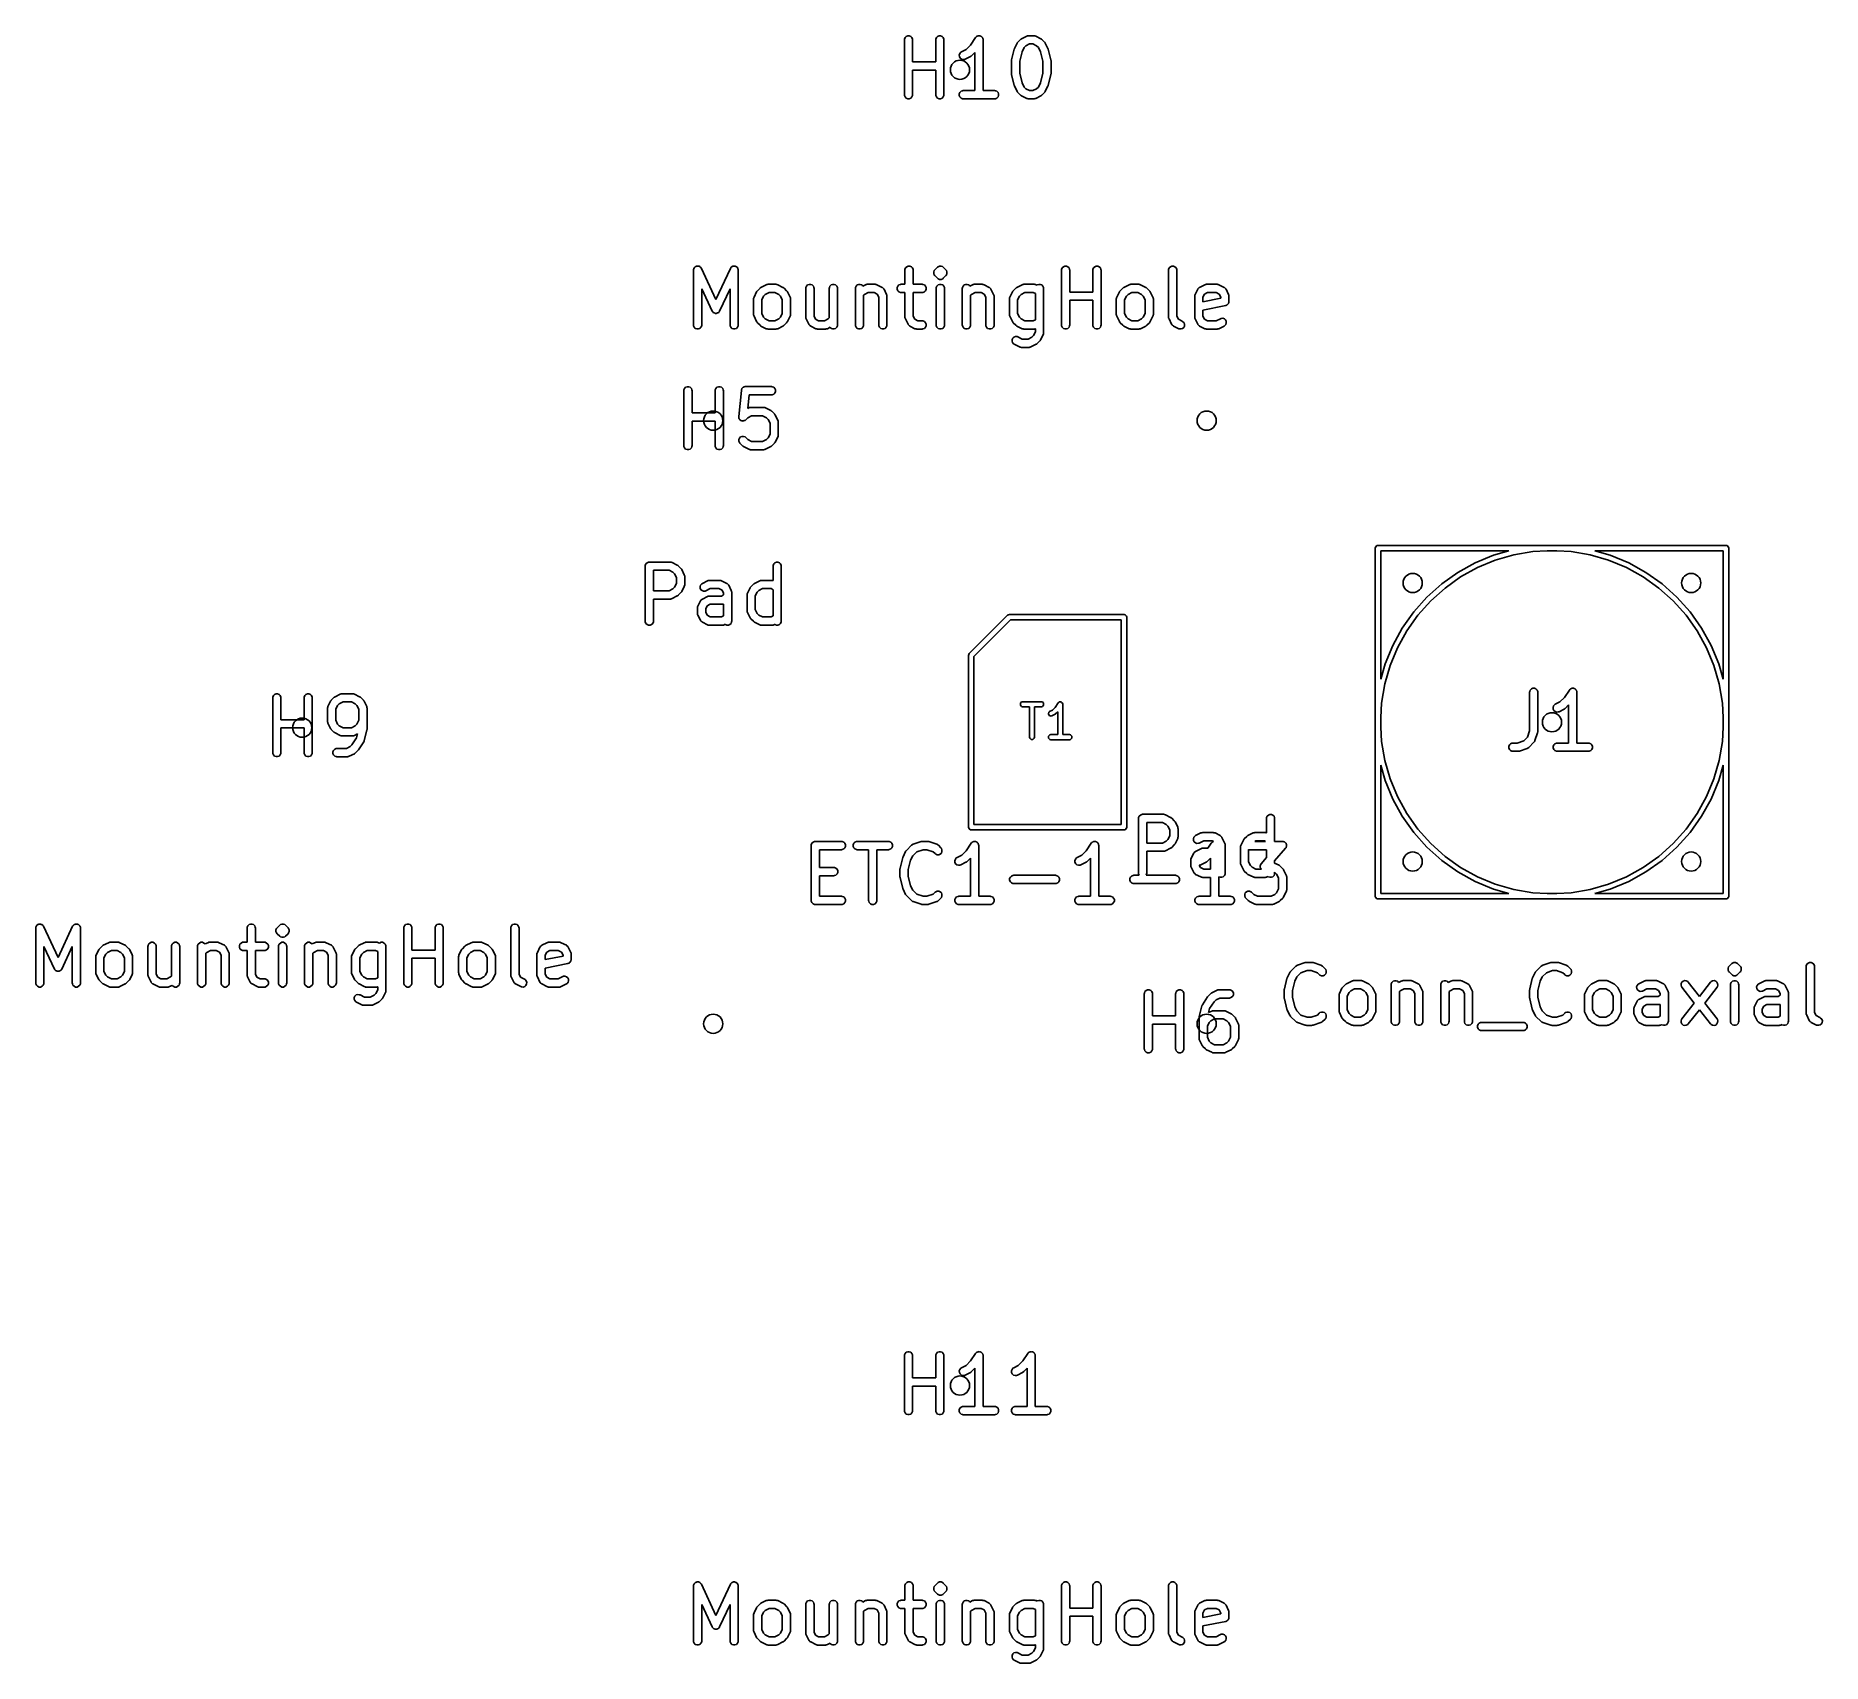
# Model space of a CAD drawing. Extents: x -0.66 to 0.62, y -0.67 to 0.5.
import ezdxf

# ---------------------------------------------------------------- set-up
doc = ezdxf.new("R2010")
doc.units = 0
doc.header["$MEASUREMENT"] = 0
doc.layers.add('BLACK', color=7, linetype='CONTINUOUS')

msp = doc.modelspace()

# ---------------------------------------------------------------- linework, layer by layer
at = {"layer": 'BLACK', "linetype": 'CONTINUOUS'}
for p, q in [((-0.0399, 0.4939), (-0.0398, 0.4945)), ((-0.0399, 0.4545), (-0.0399, 0.4939)), ((-0.0398, 0.4945), (-0.0394, 0.4955)), ((-0.0394, 0.4955), (-0.0386, 0.4964)), ((-0.0386, 0.4964), (-0.0375, 0.4968)), ((-0.0375, 0.4968), (-0.0364, 0.4968)), ((-0.0364, 0.4968), (-0.0353, 0.4964)), ((-0.0353, 0.4964), (-0.0345, 0.4955)), ((-0.0345, 0.4955), (-0.034, 0.4945)), ((-0.034, 0.4945), (-0.034, 0.4939)), ((-0.034, 0.4939), (-0.034, 0.4781)), ((-0.0174, 0.4939), (-0.0173, 0.4945)), ((-0.0174, 0.4781), (-0.0174, 0.4939)), ((-0.0173, 0.4945), (-0.0169, 0.4955)), ((-0.0169, 0.4955), (-0.0161, 0.4964)), ((-0.0161, 0.4964), (-0.015, 0.4968)), ((-0.015, 0.4968), (-0.0139, 0.4968)), ((-0.0139, 0.4968), (-0.0128, 0.4964)), ((-0.0128, 0.4964), (-0.012, 0.4955)), ((-0.012, 0.4955), (-0.0115, 0.4945)), ((-0.0115, 0.4945), (-0.0115, 0.4939)), ((-0.0115, 0.4939), (-0.0115, 0.4545)), ((0.0044, 0.487), (0.0076, 0.4902)), ((0.0076, 0.4902), (0.0112, 0.4955)), ((0.0112, 0.4955), (0.0116, 0.496)), ((0.0112, 0.4955), (0.0112, 0.4955)), ((0.0112, 0.4955), (0.0112, 0.4955)), ((0.0112, 0.4955), (0.0112, 0.4955)), ((0.0116, 0.496), (0.0118, 0.4962)), ((0.0118, 0.4962), (0.012, 0.4964)), ((0.012, 0.4964), (0.0123, 0.4965)), ((0.0123, 0.4965), (0.0126, 0.4966)), ((0.0126, 0.4966), (0.0128, 0.4967)), ((0.0128, 0.4967), (0.0131, 0.4968)), ((0.0131, 0.4968), (0.0134, 0.4968)), ((0.0134, 0.4968), (0.0137, 0.4969)), ((0.0137, 0.4969), (0.014, 0.4968)), ((0.014, 0.4968), (0.0143, 0.4968)), ((0.0143, 0.4968), (0.0145, 0.4967)), ((0.0145, 0.4967), (0.0148, 0.4966)), ((0.0148, 0.4966), (0.0151, 0.4965)), ((0.0151, 0.4965), (0.0153, 0.4964)), ((0.0153, 0.4964), (0.0155, 0.4962)), ((0.0155, 0.4962), (0.0158, 0.496)), ((0.0158, 0.496), (0.0159, 0.4958)), ((0.0159, 0.4958), (0.0161, 0.4955)), ((0.0161, 0.4955), (0.0163, 0.4953)), ((0.0163, 0.4953), (0.0164, 0.495)), ((0.0164, 0.495), (0.0165, 0.4948)), ((0.0165, 0.4948), (0.0166, 0.4945)), ((0.0166, 0.4945), (0.0166, 0.4939)), ((0.0166, 0.4939), (0.0166, 0.4939)), ((0.0166, 0.4939), (0.0166, 0.4939)), ((0.0166, 0.4939), (0.0166, 0.4939)), ((0.0166, 0.4939), (0.0166, 0.4575)), ((0.0391, 0.4874), (0.0391, 0.4877)), ((0.0391, 0.4877), (0.0392, 0.4877)), ((0.0392, 0.4877), (0.041, 0.4915)), ((0.0392, 0.4877), (0.0392, 0.4877)), ((0.041, 0.4915), (0.0412, 0.4917)), ((0.0412, 0.4918), (0.0413, 0.4919)), ((0.0412, 0.4917), (0.0412, 0.4918)), ((0.0413, 0.4919), (0.0413, 0.492)), ((0.0413, 0.492), (0.0414, 0.492)), ((0.0414, 0.492), (0.0416, 0.4922)), ((0.0416, 0.4922), (0.0435, 0.4941)), ((0.0435, 0.4941), (0.0437, 0.4943)), ((0.0437, 0.4943), (0.0437, 0.4944)), ((0.0437, 0.4944), (0.0438, 0.4944)), ((0.0438, 0.4944), (0.0439, 0.4945)), ((0.0439, 0.4945), (0.044, 0.4945)), ((0.044, 0.4945), (0.0442, 0.4947)), ((0.0442, 0.4947), (0.048, 0.4965)), ((0.0461, 0.4884), (0.0446, 0.4854)), ((0.0473, 0.4896), (0.0461, 0.4884)), ((0.05, 0.491), (0.0473, 0.4896)), ((0.048, 0.4965), (0.0485, 0.4968)), ((0.0485, 0.4968), (0.0486, 0.4968)), ((0.0486, 0.4968), (0.0487, 0.4968)), ((0.0487, 0.4968), (0.0493, 0.4969)), ((0.0493, 0.4969), (0.0531, 0.4969)), ((0.0524, 0.491), (0.05, 0.491)), ((0.0551, 0.4896), (0.0524, 0.491)), ((0.0531, 0.4969), (0.0536, 0.4968)), ((0.0536, 0.4968), (0.0537, 0.4968)), ((0.0537, 0.4968), (0.0538, 0.4968)), ((0.0538, 0.4968), (0.0544, 0.4965)), ((0.0544, 0.4965), (0.0581, 0.4947)), ((0.0563, 0.4884), (0.0551, 0.4896)), ((0.0578, 0.4854), (0.0563, 0.4884)), ((0.0581, 0.4947), (0.0584, 0.4945)), ((0.0584, 0.4945), (0.0584, 0.4945)), ((0.0584, 0.4945), (0.0585, 0.4944)), ((0.0585, 0.4944), (0.0586, 0.4944)), ((0.0586, 0.4944), (0.0587, 0.4943)), ((0.0587, 0.4943), (0.0589, 0.4941)), ((0.0589, 0.4941), (0.0608, 0.4922)), ((0.0608, 0.4922), (0.061, 0.492)), ((0.061, 0.492), (0.061, 0.492)), ((0.061, 0.492), (0.0611, 0.4919)), ((0.0611, 0.4919), (0.0611, 0.4918)), ((0.0611, 0.4918), (0.0612, 0.4917)), ((0.0612, 0.4917), (0.0613, 0.4915)), ((0.0613, 0.4915), (0.0632, 0.4877)), ((0.0632, 0.4877), (0.0632, 0.4877)), ((0.0632, 0.4877), (0.0632, 0.4877)), ((0.0632, 0.4877), (0.0633, 0.4874)), ((-0.034, 0.4781), (-0.0174, 0.4781)), ((-0.0005, 0.483), (-0.0001, 0.4841)), ((-0.0004, 0.4819), (-0.0005, 0.483)), ((0.0001, 0.4808), (-0.0004, 0.4819)), ((-0.0001, 0.4841), (0.0006, 0.485)), ((0.001, 0.4801), (0.0001, 0.4808)), ((0.0006, 0.485), (0.0011, 0.4853)), ((0.0021, 0.4797), (0.001, 0.4801)), ((0.0011, 0.4853), (0.0044, 0.487)), ((0.0032, 0.4798), (0.0021, 0.4797)), ((0.0038, 0.48), (0.0032, 0.4798)), ((0.0075, 0.4819), (0.0038, 0.48)), ((0.0078, 0.482), (0.0075, 0.4819)), ((0.0079, 0.4821), (0.0078, 0.4821)), ((0.0078, 0.4821), (0.0078, 0.482)), ((0.008, 0.4822), (0.0079, 0.4821)), ((0.0083, 0.4824), (0.008, 0.4823)), ((0.008, 0.4823), (0.008, 0.4822)), ((0.0107, 0.4849), (0.0083, 0.4824)), ((0.0107, 0.4575), (0.0107, 0.4849)), ((0.037, 0.4793), (0.037, 0.4795)), ((0.037, 0.4795), (0.0371, 0.4795)), ((0.037, 0.4791), (0.037, 0.4793)), ((0.037, 0.479), (0.037, 0.4791)), ((0.037, 0.4789), (0.037, 0.479)), ((0.037, 0.4695), (0.037, 0.4789)), ((0.0371, 0.4796), (0.0389, 0.4871)), ((0.0371, 0.4795), (0.0371, 0.4796)), ((0.0389, 0.4871), (0.039, 0.4872)), ((0.039, 0.4872), (0.0391, 0.4874)), ((0.039, 0.4872), (0.039, 0.4872)), ((0.0446, 0.4854), (0.0429, 0.4785)), ((0.0429, 0.4785), (0.0429, 0.4699)), ((0.0595, 0.4785), (0.0578, 0.4854)), ((0.0595, 0.4699), (0.0595, 0.4785)), ((0.0633, 0.4874), (0.0634, 0.4872)), ((0.0634, 0.4872), (0.0634, 0.4872)), ((0.0634, 0.4872), (0.0634, 0.4871)), ((0.0634, 0.4871), (0.0653, 0.4796)), ((0.0653, 0.4796), (0.0653, 0.4795)), ((0.0653, 0.4795), (0.0653, 0.4795)), ((0.0653, 0.4795), (0.0653, 0.4793)), ((0.0653, 0.4793), (0.0654, 0.4791)), ((0.0654, 0.4791), (0.0654, 0.479)), ((0.0654, 0.479), (0.0654, 0.4789)), ((0.0654, 0.4789), (0.0654, 0.4695)), ((-0.0174, 0.4722), (-0.034, 0.4722)), ((-0.034, 0.4722), (-0.034, 0.4545)), ((-0.0174, 0.4545), (-0.0174, 0.4722)), ((0.037, 0.4694), (0.037, 0.4695)), ((0.037, 0.4692), (0.037, 0.4694)), ((0.037, 0.4694), (0.037, 0.4694)), ((0.037, 0.469), (0.037, 0.4692)), ((0.0371, 0.4689), (0.037, 0.469)), ((0.0371, 0.4688), (0.0371, 0.4689)), ((0.0389, 0.4613), (0.0371, 0.4688)), ((0.0429, 0.4699), (0.0446, 0.4631)), ((0.0446, 0.4631), (0.0461, 0.46)), ((0.0563, 0.46), (0.0578, 0.4631)), ((0.0578, 0.4631), (0.0595, 0.4699)), ((0.0653, 0.4688), (0.0634, 0.4613)), ((0.0654, 0.4694), (0.0653, 0.4692)), ((0.0653, 0.4692), (0.0653, 0.469)), ((0.0653, 0.469), (0.0653, 0.4689)), ((0.0653, 0.4689), (0.0653, 0.4688)), ((0.0654, 0.4695), (0.0654, 0.4694)), ((0.0654, 0.4694), (0.0654, 0.4694)), ((-0.0398, 0.454), (-0.0399, 0.4545)), ((-0.0394, 0.4529), (-0.0398, 0.454)), ((-0.0386, 0.4521), (-0.0394, 0.4529)), ((-0.0375, 0.4516), (-0.0386, 0.4521)), ((-0.0364, 0.4516), (-0.0375, 0.4516)), ((-0.0353, 0.4521), (-0.0364, 0.4516)), ((-0.0345, 0.4529), (-0.0353, 0.4521)), ((-0.034, 0.454), (-0.0345, 0.4529)), ((-0.034, 0.4545), (-0.034, 0.454)), ((-0.0173, 0.454), (-0.0174, 0.4545)), ((-0.0169, 0.4529), (-0.0173, 0.454)), ((-0.0161, 0.4521), (-0.0169, 0.4529)), ((-0.015, 0.4516), (-0.0161, 0.4521)), ((-0.0139, 0.4516), (-0.015, 0.4516)), ((-0.0128, 0.4521), (-0.0139, 0.4516)), ((-0.012, 0.4529), (-0.0128, 0.4521)), ((-0.0115, 0.454), (-0.012, 0.4529)), ((-0.0115, 0.4545), (-0.0115, 0.454)), ((-0.0005, 0.4551), (0, 0.4562)), ((-0.0005, 0.454), (-0.0005, 0.4551)), ((0, 0.4529), (-0.0005, 0.454)), ((0, 0.4562), (0.0008, 0.457)), ((0.0008, 0.4521), (0, 0.4529)), ((0.0008, 0.457), (0.0019, 0.4574)), ((0.0019, 0.4516), (0.0008, 0.4521)), ((0.0019, 0.4574), (0.0024, 0.4575)), ((0.0024, 0.4516), (0.0019, 0.4516)), ((0.0024, 0.4575), (0.0107, 0.4575)), ((0.0249, 0.4516), (0.0024, 0.4516)), ((0.0166, 0.4575), (0.0249, 0.4575)), ((0.0249, 0.4575), (0.0255, 0.4574)), ((0.0255, 0.4516), (0.0249, 0.4516)), ((0.0255, 0.4574), (0.0266, 0.457)), ((0.0266, 0.4521), (0.0255, 0.4516)), ((0.0266, 0.457), (0.0274, 0.4562)), ((0.0274, 0.4529), (0.0266, 0.4521)), ((0.0274, 0.4562), (0.0278, 0.4551)), ((0.0278, 0.454), (0.0274, 0.4529)), ((0.0278, 0.4551), (0.0278, 0.454)), ((0.039, 0.4613), (0.0389, 0.4613)), ((0.0391, 0.461), (0.039, 0.4613)), ((0.039, 0.4613), (0.039, 0.4613)), ((0.0391, 0.4608), (0.0391, 0.461)), ((0.0392, 0.4608), (0.0391, 0.4608)), ((0.0392, 0.4607), (0.0392, 0.4608)), ((0.041, 0.457), (0.0392, 0.4607)), ((0.0412, 0.4567), (0.041, 0.457)), ((0.0412, 0.4566), (0.0412, 0.4567)), ((0.0413, 0.4566), (0.0412, 0.4566)), ((0.0413, 0.4565), (0.0413, 0.4566)), ((0.0414, 0.4564), (0.0413, 0.4565)), ((0.0416, 0.4562), (0.0414, 0.4564)), ((0.0435, 0.4543), (0.0416, 0.4562)), ((0.0437, 0.4541), (0.0435, 0.4543)), ((0.0438, 0.454), (0.0437, 0.4541)), ((0.0437, 0.4541), (0.0437, 0.4541)), ((0.0439, 0.454), (0.0438, 0.454)), ((0.044, 0.4539), (0.0439, 0.454)), ((0.0442, 0.4538), (0.044, 0.4539)), ((0.048, 0.4519), (0.0442, 0.4538)), ((0.0461, 0.46), (0.0473, 0.4588)), ((0.0473, 0.4588), (0.05, 0.4575)), ((0.0485, 0.4517), (0.048, 0.4519)), ((0.0486, 0.4517), (0.0485, 0.4517)), ((0.0487, 0.4516), (0.0486, 0.4517)), ((0.0493, 0.4516), (0.0487, 0.4516)), ((0.0531, 0.4516), (0.0493, 0.4516)), ((0.05, 0.4575), (0.0524, 0.4575)), ((0.0524, 0.4575), (0.0551, 0.4588)), ((0.0536, 0.4516), (0.0531, 0.4516)), ((0.0537, 0.4517), (0.0536, 0.4516)), ((0.0538, 0.4517), (0.0537, 0.4517)), ((0.0544, 0.4519), (0.0538, 0.4517)), ((0.0581, 0.4538), (0.0544, 0.4519)), ((0.0551, 0.4588), (0.0563, 0.46)), ((0.0584, 0.4539), (0.0581, 0.4538)), ((0.0585, 0.454), (0.0584, 0.454)), ((0.0584, 0.454), (0.0584, 0.4539)), ((0.0586, 0.4541), (0.0585, 0.454)), ((0.0587, 0.4541), (0.0586, 0.4541)), ((0.0589, 0.4543), (0.0587, 0.4541)), ((0.0608, 0.4562), (0.0589, 0.4543)), ((0.061, 0.4564), (0.0608, 0.4562)), ((0.0611, 0.4566), (0.061, 0.4565)), ((0.061, 0.4565), (0.061, 0.4564)), ((0.0612, 0.4567), (0.0611, 0.4566)), ((0.0611, 0.4566), (0.0611, 0.4566)), ((0.0613, 0.457), (0.0612, 0.4567)), ((0.0632, 0.4607), (0.0613, 0.457)), ((0.0633, 0.461), (0.0632, 0.4608)), ((0.0632, 0.4608), (0.0632, 0.4608)), ((0.0632, 0.4608), (0.0632, 0.4607)), ((0.0634, 0.4613), (0.0633, 0.461)), ((0.0634, 0.4613), (0.0634, 0.4613)), ((0.0634, 0.4613), (0.0634, 0.4613)), ((-0.1914, 0.3286), (-0.1913, 0.3289)), ((-0.1914, 0.2892), (-0.1914, 0.3286)), ((-0.1913, 0.3291), (-0.1911, 0.3296)), ((-0.1913, 0.329), (-0.1913, 0.3291)), ((-0.1913, 0.3289), (-0.1913, 0.329)), ((-0.1913, 0.329), (-0.1913, 0.329)), ((-0.1911, 0.3296), (-0.1909, 0.3301)), ((-0.1909, 0.3302), (-0.1905, 0.3306)), ((-0.1909, 0.3301), (-0.1909, 0.3302)), ((-0.1909, 0.3301), (-0.1909, 0.3301)), ((-0.1905, 0.3306), (-0.1902, 0.3309)), ((-0.1902, 0.3309), (-0.1901, 0.331)), ((-0.1901, 0.331), (-0.1896, 0.3312)), ((-0.1901, 0.331), (-0.1901, 0.331)), ((-0.1896, 0.3312), (-0.1891, 0.3314)), ((-0.1891, 0.3314), (-0.1891, 0.3314)), ((-0.1891, 0.3314), (-0.189, 0.3314)), ((-0.189, 0.3314), (-0.1885, 0.3314)), ((-0.1885, 0.3314), (-0.188, 0.3315)), ((-0.188, 0.3315), (-0.1879, 0.3314)), ((-0.1879, 0.3314), (-0.1878, 0.3314)), ((-0.1878, 0.3314), (-0.1874, 0.3313)), ((-0.1874, 0.3313), (-0.1869, 0.3311)), ((-0.1869, 0.3311), (-0.1868, 0.331)), ((-0.1868, 0.331), (-0.1868, 0.331)), ((-0.1868, 0.331), (-0.1864, 0.3306)), ((-0.1864, 0.3306), (-0.186, 0.3303)), ((-0.186, 0.3303), (-0.186, 0.3302)), ((-0.186, 0.3302), (-0.186, 0.3302)), ((-0.186, 0.3302), (-0.1859, 0.3301)), ((-0.1859, 0.3301), (-0.1857, 0.3298)), ((-0.1857, 0.3298), (-0.1753, 0.3074)), ((-0.1753, 0.3074), (-0.1648, 0.3298)), ((-0.1648, 0.3298), (-0.1646, 0.3301)), ((-0.1646, 0.3302), (-0.1645, 0.3303)), ((-0.1646, 0.3301), (-0.1646, 0.3302)), ((-0.1646, 0.3302), (-0.1646, 0.3302)), ((-0.1645, 0.3303), (-0.1642, 0.3306)), ((-0.1642, 0.3306), (-0.1638, 0.331)), ((-0.1638, 0.331), (-0.1637, 0.331)), ((-0.1637, 0.3311), (-0.1632, 0.3313)), ((-0.1637, 0.331), (-0.1637, 0.3311)), ((-0.1632, 0.3313), (-0.1627, 0.3314)), ((-0.1627, 0.3314), (-0.1626, 0.3315)), ((-0.1627, 0.3314), (-0.1627, 0.3314)), ((-0.1626, 0.3315), (-0.1621, 0.3314)), ((-0.1621, 0.3314), (-0.1616, 0.3314)), ((-0.1616, 0.3314), (-0.1615, 0.3314)), ((-0.1615, 0.3314), (-0.1615, 0.3314)), ((-0.1615, 0.3314), (-0.161, 0.3312)), ((-0.161, 0.3312), (-0.1605, 0.331)), ((-0.1605, 0.331), (-0.1605, 0.331)), ((-0.1605, 0.331), (-0.1604, 0.3309)), ((-0.1604, 0.3309), (-0.1601, 0.3306)), ((-0.1601, 0.3306), (-0.1597, 0.3302)), ((-0.1597, 0.3302), (-0.1597, 0.3301)), ((-0.1597, 0.3301), (-0.1596, 0.3301)), ((-0.1596, 0.3301), (-0.1595, 0.3296)), ((-0.1595, 0.3296), (-0.1593, 0.3291)), ((-0.1593, 0.3291), (-0.1593, 0.329)), ((-0.1593, 0.329), (-0.1592, 0.329)), ((-0.1592, 0.329), (-0.1593, 0.3289)), ((-0.1593, 0.3289), (-0.1592, 0.3286)), ((-0.1592, 0.3286), (-0.1592, 0.2892)), ((-0.0395, 0.3291), (-0.039, 0.3302)), ((-0.0395, 0.3286), (-0.0395, 0.3291)), ((-0.0395, 0.3184), (-0.0395, 0.3286)), ((-0.039, 0.3302), (-0.0382, 0.331)), ((-0.0382, 0.331), (-0.0371, 0.3314)), ((-0.0371, 0.3314), (-0.036, 0.3314)), ((-0.036, 0.3314), (-0.0349, 0.331)), ((-0.0349, 0.331), (-0.0341, 0.3302)), ((-0.0341, 0.3302), (-0.0337, 0.3291)), ((-0.0337, 0.3291), (-0.0336, 0.3286)), ((-0.0336, 0.3286), (-0.0336, 0.3184)), ((-0.0188, 0.3273), (-0.0184, 0.3283)), ((-0.0188, 0.3261), (-0.0188, 0.3273)), ((-0.0184, 0.325), (-0.0188, 0.3261)), ((-0.0184, 0.3283), (-0.018, 0.3288)), ((-0.018, 0.3246), (-0.0184, 0.325)), ((-0.018, 0.3288), (-0.0161, 0.3306)), ((-0.0161, 0.3227), (-0.018, 0.3246)), ((-0.0161, 0.3306), (-0.0157, 0.331)), ((-0.0157, 0.3223), (-0.0161, 0.3227)), ((-0.0157, 0.331), (-0.0146, 0.3314)), ((-0.0146, 0.3219), (-0.0157, 0.3223)), ((-0.0146, 0.3314), (-0.0135, 0.3314)), ((-0.0135, 0.3219), (-0.0146, 0.3219)), ((-0.0146, 0.3219), (-0.0146, 0.3219)), ((-0.0135, 0.3314), (-0.0135, 0.3314)), ((-0.0135, 0.3314), (-0.0126, 0.3311)), ((-0.0124, 0.3223), (-0.0135, 0.3219)), ((-0.0135, 0.3219), (-0.0135, 0.3219)), ((-0.0126, 0.3311), (-0.0124, 0.331)), ((-0.0124, 0.331), (-0.012, 0.3306)), ((-0.012, 0.3227), (-0.0124, 0.3223)), ((-0.012, 0.3306), (-0.0101, 0.3288)), ((-0.0101, 0.3246), (-0.012, 0.3227)), ((-0.0101, 0.3288), (-0.0097, 0.3283)), ((-0.0097, 0.325), (-0.0101, 0.3246)), ((-0.0097, 0.3283), (-0.0093, 0.3273)), ((-0.0093, 0.3261), (-0.0097, 0.325)), ((-0.0093, 0.3273), (-0.0093, 0.3273)), ((-0.0093, 0.3273), (-0.0093, 0.3261)), ((0.073, 0.3291), (0.0735, 0.3302)), ((0.073, 0.3286), (0.073, 0.3291)), ((0.073, 0.2892), (0.073, 0.3286)), ((0.0735, 0.3302), (0.0743, 0.331)), ((0.0743, 0.331), (0.0754, 0.3314)), ((0.0754, 0.3314), (0.0765, 0.3314)), ((0.0765, 0.3314), (0.0776, 0.331)), ((0.0776, 0.331), (0.0784, 0.3302)), ((0.0784, 0.3302), (0.0788, 0.3291)), ((0.0788, 0.3291), (0.0789, 0.3286)), ((0.0789, 0.3286), (0.0789, 0.3128)), ((0.0955, 0.3291), (0.096, 0.3302)), ((0.0955, 0.3286), (0.0955, 0.3291)), ((0.0955, 0.3128), (0.0955, 0.3286)), ((0.096, 0.3302), (0.0968, 0.331)), ((0.0968, 0.331), (0.0978, 0.3314)), ((0.0978, 0.3314), (0.099, 0.3314)), ((0.099, 0.3314), (0.1001, 0.331)), ((0.1001, 0.331), (0.1009, 0.3302)), ((0.1009, 0.3302), (0.1013, 0.3291)), ((0.1013, 0.3291), (0.1014, 0.3286)), ((0.1014, 0.3286), (0.1014, 0.2892)), ((0.1498, 0.3286), (0.1499, 0.3291)), ((0.1498, 0.2948), (0.1498, 0.3286)), ((0.1499, 0.3291), (0.1503, 0.3302)), ((0.1503, 0.3302), (0.1512, 0.331)), ((0.1512, 0.331), (0.1522, 0.3314)), ((0.1522, 0.3314), (0.1534, 0.3314)), ((0.1534, 0.3314), (0.1544, 0.331)), ((0.1544, 0.331), (0.1552, 0.3302)), ((0.1552, 0.3302), (0.1557, 0.3291)), ((0.1557, 0.3291), (0.1557, 0.3286)), ((0.1557, 0.3286), (0.1557, 0.2955)), ((-0.178, 0.2992), (-0.1855, 0.3152)), ((-0.1855, 0.3152), (-0.1855, 0.2892)), ((-0.1651, 0.3152), (-0.1726, 0.2992)), ((-0.1651, 0.2892), (-0.1651, 0.3152)), ((-0.1482, 0.3085), (-0.1481, 0.3086)), ((-0.1482, 0.3079), (-0.1482, 0.3085)), ((-0.1481, 0.3087), (-0.1479, 0.3092)), ((-0.1481, 0.3086), (-0.1481, 0.3087)), ((-0.1479, 0.3092), (-0.1461, 0.313)), ((-0.1461, 0.313), (-0.1459, 0.3132)), ((-0.1459, 0.3133), (-0.1458, 0.3134)), ((-0.1459, 0.3132), (-0.1459, 0.3133)), ((-0.1458, 0.3134), (-0.1458, 0.3135)), ((-0.1458, 0.3135), (-0.1457, 0.3135)), ((-0.1457, 0.3135), (-0.1455, 0.3138)), ((-0.1455, 0.3138), (-0.1436, 0.3156)), ((-0.1436, 0.3156), (-0.1434, 0.3158)), ((-0.1434, 0.3158), (-0.1434, 0.3159)), ((-0.1434, 0.3159), (-0.1433, 0.3159)), ((-0.1433, 0.3159), (-0.1432, 0.316)), ((-0.1432, 0.316), (-0.1431, 0.316)), ((-0.1431, 0.316), (-0.1429, 0.3162)), ((-0.1429, 0.3162), (-0.1391, 0.3181)), ((-0.141, 0.3099), (-0.1423, 0.3072)), ((-0.1398, 0.3111), (-0.141, 0.3099)), ((-0.1371, 0.3125), (-0.1398, 0.3111)), ((-0.1391, 0.3181), (-0.1386, 0.3183)), ((-0.1386, 0.3183), (-0.1385, 0.3183)), ((-0.1385, 0.3183), (-0.1384, 0.3183)), ((-0.1384, 0.3183), (-0.1378, 0.3184)), ((-0.1378, 0.3184), (-0.1322, 0.3184)), ((-0.1329, 0.3125), (-0.1371, 0.3125)), ((-0.1302, 0.3111), (-0.1329, 0.3125)), ((-0.1322, 0.3184), (-0.1316, 0.3183)), ((-0.1316, 0.3183), (-0.1315, 0.3183)), ((-0.1315, 0.3183), (-0.1314, 0.3183)), ((-0.1314, 0.3183), (-0.1309, 0.3181)), ((-0.1309, 0.3181), (-0.1271, 0.3162)), ((-0.129, 0.3099), (-0.1302, 0.3111)), ((-0.1276, 0.3072), (-0.129, 0.3099)), ((-0.1271, 0.3162), (-0.1269, 0.316)), ((-0.1269, 0.316), (-0.1268, 0.316)), ((-0.1268, 0.316), (-0.1267, 0.3159)), ((-0.1267, 0.3159), (-0.1266, 0.3159)), ((-0.1266, 0.3159), (-0.1266, 0.3158)), ((-0.1266, 0.3158), (-0.1263, 0.3156)), ((-0.1263, 0.3156), (-0.1245, 0.3138)), ((-0.1245, 0.3138), (-0.1243, 0.3135)), ((-0.1243, 0.3135), (-0.1242, 0.3135)), ((-0.1242, 0.3135), (-0.1242, 0.3134)), ((-0.1242, 0.3134), (-0.1241, 0.3133)), ((-0.1241, 0.3133), (-0.1241, 0.3132)), ((-0.1241, 0.3132), (-0.1239, 0.313)), ((-0.1239, 0.313), (-0.122, 0.3092)), ((-0.122, 0.3092), (-0.1218, 0.3087)), ((-0.1218, 0.3087), (-0.1218, 0.3086)), ((-0.1218, 0.3086), (-0.1218, 0.3085)), ((-0.1218, 0.3085), (-0.1217, 0.3079)), ((-0.1108, 0.3154), (-0.1107, 0.316)), ((-0.1108, 0.2948), (-0.1108, 0.3154)), ((-0.1107, 0.316), (-0.1103, 0.3171)), ((-0.1103, 0.3171), (-0.1094, 0.3179)), ((-0.1094, 0.3179), (-0.1084, 0.3183)), ((-0.1084, 0.3183), (-0.1072, 0.3183)), ((-0.1072, 0.3183), (-0.1062, 0.3179)), ((-0.1062, 0.3179), (-0.1053, 0.3171)), ((-0.1053, 0.3171), (-0.1049, 0.316)), ((-0.1049, 0.316), (-0.1048, 0.3154)), ((-0.1048, 0.3154), (-0.1048, 0.2955)), ((-0.0939, 0.3154), (-0.0938, 0.316)), ((-0.0939, 0.2942), (-0.0939, 0.3154)), ((-0.0938, 0.316), (-0.0934, 0.3171)), ((-0.0934, 0.3171), (-0.0926, 0.3179)), ((-0.0926, 0.3179), (-0.0915, 0.3183)), ((-0.0915, 0.3183), (-0.0904, 0.3183)), ((-0.0904, 0.3183), (-0.0893, 0.3179)), ((-0.0893, 0.3179), (-0.0885, 0.3171)), ((-0.0885, 0.3171), (-0.088, 0.316)), ((-0.088, 0.316), (-0.088, 0.3154)), ((-0.088, 0.3154), (-0.088, 0.2892)), ((-0.0751, 0.316), (-0.0746, 0.3171)), ((-0.0751, 0.3154), (-0.0751, 0.316)), ((-0.0751, 0.2892), (-0.0751, 0.3154)), ((-0.0746, 0.3171), (-0.0738, 0.3179)), ((-0.0738, 0.3179), (-0.0728, 0.3183)), ((-0.0728, 0.3183), (-0.0716, 0.3183)), ((-0.0716, 0.3183), (-0.0705, 0.3179)), ((-0.0705, 0.3179), (-0.0698, 0.3171)), ((-0.0698, 0.3171), (-0.0679, 0.3181)), ((-0.0686, 0.3111), (-0.0692, 0.3105)), ((-0.0692, 0.3105), (-0.0692, 0.2892)), ((-0.0659, 0.3125), (-0.0686, 0.3111)), ((-0.0679, 0.3181), (-0.0673, 0.3183)), ((-0.0673, 0.3183), (-0.0672, 0.3183)), ((-0.0672, 0.3183), (-0.0671, 0.3183)), ((-0.0671, 0.3183), (-0.0666, 0.3184)), ((-0.0666, 0.3184), (-0.0609, 0.3184)), ((-0.0616, 0.3125), (-0.0659, 0.3125)), ((-0.0594, 0.3114), (-0.0616, 0.3125)), ((-0.0609, 0.3184), (-0.0604, 0.3183)), ((-0.0604, 0.3183), (-0.0603, 0.3183)), ((-0.0603, 0.3183), (-0.0602, 0.3183)), ((-0.0602, 0.3183), (-0.0596, 0.3181)), ((-0.0596, 0.3181), (-0.0559, 0.3162)), ((-0.0583, 0.3091), (-0.0594, 0.3114)), ((-0.0583, 0.2892), (-0.0583, 0.3091)), ((-0.0559, 0.3162), (-0.0558, 0.3161)), ((-0.0558, 0.3161), (-0.0557, 0.3161)), ((-0.0557, 0.3161), (-0.0557, 0.3161)), ((-0.0557, 0.3161), (-0.0554, 0.3159)), ((-0.0554, 0.3159), (-0.0551, 0.3156)), ((-0.0551, 0.3156), (-0.0548, 0.3154)), ((-0.0548, 0.3154), (-0.0547, 0.3151)), ((-0.0547, 0.3151), (-0.0546, 0.315)), ((-0.0546, 0.315), (-0.0546, 0.315)), ((-0.0546, 0.315), (-0.0545, 0.3149)), ((-0.0545, 0.3149), (-0.0527, 0.3111)), ((-0.0527, 0.3111), (-0.0525, 0.3106)), ((-0.0525, 0.3106), (-0.0525, 0.3105)), ((-0.0525, 0.3105), (-0.0524, 0.3104)), ((-0.0524, 0.3104), (-0.0524, 0.3098)), ((-0.0524, 0.3098), (-0.0524, 0.2892)), ((-0.0451, 0.316), (-0.0446, 0.3171)), ((-0.0451, 0.3149), (-0.0451, 0.316)), ((-0.0446, 0.3138), (-0.0451, 0.3149)), ((-0.0446, 0.3171), (-0.0438, 0.3179)), ((-0.0438, 0.313), (-0.0446, 0.3138)), ((-0.0438, 0.3179), (-0.0428, 0.3183)), ((-0.0428, 0.3125), (-0.0438, 0.313)), ((-0.0428, 0.3183), (-0.0422, 0.3184)), ((-0.0422, 0.3125), (-0.0428, 0.3125)), ((-0.0422, 0.3184), (-0.0395, 0.3184)), ((-0.0395, 0.3125), (-0.0422, 0.3125)), ((-0.0395, 0.2948), (-0.0395, 0.3125)), ((-0.0336, 0.3184), (-0.0272, 0.3184)), ((-0.0272, 0.3125), (-0.0336, 0.3125)), ((-0.0336, 0.3125), (-0.0336, 0.2955)), ((-0.0272, 0.3184), (-0.0266, 0.3183)), ((-0.0266, 0.3125), (-0.0272, 0.3125)), ((-0.0266, 0.3183), (-0.0255, 0.3179)), ((-0.0255, 0.313), (-0.0266, 0.3125)), ((-0.0255, 0.3179), (-0.0247, 0.3171)), ((-0.0247, 0.3138), (-0.0255, 0.313)), ((-0.0247, 0.3171), (-0.0243, 0.316)), ((-0.0243, 0.3149), (-0.0247, 0.3138)), ((-0.0243, 0.316), (-0.0243, 0.3149)), ((-0.017, 0.316), (-0.0165, 0.3171)), ((-0.017, 0.3154), (-0.017, 0.316)), ((-0.017, 0.2892), (-0.017, 0.3154)), ((-0.0165, 0.3171), (-0.0157, 0.3179)), ((-0.0157, 0.3179), (-0.0146, 0.3183)), ((-0.0146, 0.3183), (-0.0135, 0.3183)), ((-0.0135, 0.3183), (-0.0124, 0.3179)), ((-0.0124, 0.3179), (-0.0116, 0.3171)), ((-0.0116, 0.3171), (-0.0112, 0.316)), ((-0.0112, 0.316), (-0.0111, 0.3154)), ((-0.0111, 0.3154), (-0.0111, 0.2892)), ((0.0017, 0.3154), (0.0018, 0.316)), ((0.0017, 0.2892), (0.0017, 0.3154)), ((0.0018, 0.316), (0.0022, 0.3171)), ((0.0022, 0.3171), (0.003, 0.3179)), ((0.003, 0.3179), (0.0041, 0.3183)), ((0.0041, 0.3183), (0.0053, 0.3183)), ((0.0053, 0.3183), (0.0063, 0.3179)), ((0.0063, 0.3179), (0.0071, 0.3171)), ((0.0071, 0.3171), (0.009, 0.3181)), ((0.0083, 0.3111), (0.0076, 0.3105)), ((0.0076, 0.3105), (0.0076, 0.2892)), ((0.011, 0.3125), (0.0083, 0.3111)), ((0.009, 0.3181), (0.0095, 0.3183)), ((0.0095, 0.3183), (0.0096, 0.3183)), ((0.0096, 0.3183), (0.0097, 0.3183)), ((0.0097, 0.3183), (0.0103, 0.3184)), ((0.0103, 0.3184), (0.0159, 0.3184)), ((0.0152, 0.3125), (0.011, 0.3125)), ((0.0175, 0.3114), (0.0152, 0.3125)), ((0.0159, 0.3184), (0.0165, 0.3183)), ((0.0165, 0.3183), (0.0166, 0.3183)), ((0.0166, 0.3183), (0.0167, 0.3183)), ((0.0167, 0.3183), (0.0173, 0.3181)), ((0.0173, 0.3181), (0.021, 0.3162)), ((0.0186, 0.3091), (0.0175, 0.3114)), ((0.0186, 0.2892), (0.0186, 0.3091)), ((0.021, 0.3162), (0.0211, 0.3161)), ((0.0211, 0.3161), (0.0211, 0.3161)), ((0.0211, 0.3161), (0.0212, 0.3161)), ((0.0212, 0.3161), (0.0215, 0.3159)), ((0.0215, 0.3159), (0.0217, 0.3156)), ((0.0217, 0.3156), (0.022, 0.3154)), ((0.022, 0.3154), (0.0222, 0.3151)), ((0.0222, 0.3151), (0.0223, 0.315)), ((0.0223, 0.315), (0.0223, 0.315)), ((0.0223, 0.315), (0.0223, 0.3149)), ((0.0223, 0.3149), (0.0242, 0.3111)), ((0.0242, 0.3111), (0.0244, 0.3106)), ((0.0244, 0.3106), (0.0244, 0.3105)), ((0.0244, 0.3105), (0.0245, 0.3104)), ((0.0245, 0.3104), (0.0245, 0.3098)), ((0.0245, 0.3098), (0.0245, 0.2892)), ((0.0355, 0.3085), (0.0356, 0.3086)), ((0.0355, 0.3079), (0.0355, 0.3085)), ((0.0356, 0.3087), (0.0358, 0.3092)), ((0.0356, 0.3086), (0.0356, 0.3087)), ((0.0358, 0.3092), (0.0377, 0.313)), ((0.0377, 0.313), (0.0378, 0.3132)), ((0.0378, 0.3132), (0.0379, 0.3133)), ((0.0379, 0.3134), (0.038, 0.3135)), ((0.0379, 0.3133), (0.0379, 0.3134)), ((0.038, 0.3135), (0.0382, 0.3138)), ((0.038, 0.3135), (0.038, 0.3135)), ((0.0382, 0.3138), (0.0401, 0.3156)), ((0.0401, 0.3156), (0.0403, 0.3158)), ((0.0403, 0.3158), (0.0404, 0.3159)), ((0.0404, 0.3159), (0.0405, 0.3159)), ((0.0405, 0.3159), (0.0405, 0.316)), ((0.0405, 0.316), (0.0406, 0.316)), ((0.0406, 0.316), (0.0409, 0.3162)), ((0.0409, 0.3162), (0.0446, 0.3181)), ((0.0427, 0.3099), (0.0414, 0.3072)), ((0.0439, 0.3111), (0.0427, 0.3099)), ((0.0466, 0.3125), (0.0439, 0.3111)), ((0.0446, 0.3181), (0.0452, 0.3183)), ((0.0452, 0.3183), (0.0453, 0.3183)), ((0.0453, 0.3183), (0.0454, 0.3183)), ((0.0454, 0.3183), (0.0459, 0.3184)), ((0.0459, 0.3184), (0.0534, 0.3184)), ((0.0527, 0.3125), (0.0466, 0.3125)), ((0.0542, 0.3117), (0.0527, 0.3125)), ((0.0534, 0.3184), (0.054, 0.3183)), ((0.054, 0.3183), (0.0541, 0.3183)), ((0.0541, 0.3183), (0.0542, 0.3183)), ((0.0542, 0.3183), (0.0548, 0.3181)), ((0.0542, 0.2929), (0.0542, 0.3117)), ((0.0548, 0.3181), (0.0554, 0.3177)), ((0.0554, 0.3177), (0.0555, 0.3179)), ((0.0555, 0.3179), (0.0566, 0.3183)), ((0.0566, 0.3183), (0.0578, 0.3183)), ((0.0578, 0.3183), (0.0588, 0.3179)), ((0.0588, 0.3179), (0.0596, 0.3171)), ((0.0596, 0.3171), (0.0601, 0.316)), ((0.0601, 0.316), (0.0601, 0.3154)), ((0.0601, 0.3154), (0.0601, 0.2836)), ((0.0789, 0.3128), (0.0955, 0.3128)), ((0.1123, 0.3079), (0.1124, 0.3085)), ((0.1124, 0.3086), (0.1125, 0.3087)), ((0.1124, 0.3085), (0.1124, 0.3086)), ((0.1125, 0.3087), (0.1127, 0.3092)), ((0.1127, 0.3092), (0.1145, 0.313)), ((0.1145, 0.313), (0.1147, 0.3132)), ((0.1147, 0.3133), (0.1148, 0.3134)), ((0.1147, 0.3132), (0.1147, 0.3133)), ((0.1148, 0.3134), (0.1148, 0.3135)), ((0.1148, 0.3135), (0.1149, 0.3135)), ((0.1149, 0.3135), (0.1151, 0.3138)), ((0.1151, 0.3138), (0.117, 0.3156)), ((0.117, 0.3156), (0.1172, 0.3158)), ((0.1172, 0.3158), (0.1172, 0.3159)), ((0.1172, 0.3159), (0.1173, 0.3159)), ((0.1173, 0.3159), (0.1174, 0.316)), ((0.1174, 0.316), (0.1175, 0.316)), ((0.1175, 0.316), (0.1177, 0.3162)), ((0.1177, 0.3162), (0.1215, 0.3181)), ((0.1196, 0.3099), (0.1183, 0.3072)), ((0.1208, 0.3111), (0.1196, 0.3099)), ((0.1235, 0.3125), (0.1208, 0.3111)), ((0.1215, 0.3181), (0.122, 0.3183)), ((0.122, 0.3183), (0.1221, 0.3183)), ((0.1221, 0.3183), (0.1222, 0.3183)), ((0.1222, 0.3183), (0.1228, 0.3184)), ((0.1228, 0.3184), (0.1284, 0.3184)), ((0.1277, 0.3125), (0.1235, 0.3125)), ((0.1304, 0.3111), (0.1277, 0.3125)), ((0.1284, 0.3184), (0.129, 0.3183)), ((0.129, 0.3183), (0.1291, 0.3183)), ((0.1291, 0.3183), (0.1292, 0.3183)), ((0.1292, 0.3183), (0.1297, 0.3181)), ((0.1297, 0.3181), (0.1335, 0.3162)), ((0.1316, 0.3099), (0.1304, 0.3111)), ((0.133, 0.3072), (0.1316, 0.3099)), ((0.1335, 0.3162), (0.1337, 0.316)), ((0.1337, 0.316), (0.1338, 0.316)), ((0.1338, 0.316), (0.1339, 0.3159)), ((0.1339, 0.3159), (0.134, 0.3159)), ((0.134, 0.3159), (0.134, 0.3158)), ((0.134, 0.3158), (0.1343, 0.3156)), ((0.1343, 0.3156), (0.1361, 0.3138)), ((0.1361, 0.3138), (0.1363, 0.3135)), ((0.1363, 0.3135), (0.1364, 0.3135)), ((0.1364, 0.3135), (0.1364, 0.3134)), ((0.1364, 0.3134), (0.1365, 0.3133)), ((0.1365, 0.3133), (0.1365, 0.3132)), ((0.1365, 0.3132), (0.1367, 0.313)), ((0.1367, 0.313), (0.1386, 0.3092)), ((0.1386, 0.3092), (0.1388, 0.3087)), ((0.1388, 0.3087), (0.1388, 0.3086)), ((0.1388, 0.3086), (0.1388, 0.3085)), ((0.1388, 0.3085), (0.1389, 0.3079)), ((0.1686, 0.3104), (0.1687, 0.3105)), ((0.1686, 0.3098), (0.1686, 0.3104)), ((0.1686, 0.2948), (0.1686, 0.3098)), ((0.1687, 0.3106), (0.1689, 0.3111)), ((0.1687, 0.3105), (0.1687, 0.3106)), ((0.1689, 0.3111), (0.1708, 0.3149)), ((0.1708, 0.3149), (0.1708, 0.315)), ((0.1708, 0.315), (0.1709, 0.315)), ((0.1709, 0.3151), (0.1711, 0.3154)), ((0.1709, 0.315), (0.1709, 0.3151)), ((0.1711, 0.3154), (0.1714, 0.3156)), ((0.1714, 0.3156), (0.1716, 0.3159)), ((0.1716, 0.3159), (0.1719, 0.3161)), ((0.1719, 0.3161), (0.172, 0.3161)), ((0.172, 0.3161), (0.1721, 0.3162)), ((0.172, 0.3161), (0.172, 0.3161)), ((0.1721, 0.3162), (0.1758, 0.3181)), ((0.1756, 0.3114), (0.1745, 0.3091)), ((0.1745, 0.3091), (0.1745, 0.3059)), ((0.1745, 0.3059), (0.1873, 0.3085)), ((0.1779, 0.3125), (0.1756, 0.3114)), ((0.1758, 0.3181), (0.1764, 0.3183)), ((0.1764, 0.3183), (0.1765, 0.3183)), ((0.1765, 0.3183), (0.1766, 0.3183)), ((0.1766, 0.3183), (0.1772, 0.3184)), ((0.1772, 0.3184), (0.1847, 0.3184)), ((0.184, 0.3125), (0.1779, 0.3125)), ((0.1862, 0.3114), (0.184, 0.3125)), ((0.1847, 0.3184), (0.1852, 0.3183)), ((0.1852, 0.3183), (0.1853, 0.3183)), ((0.1853, 0.3183), (0.1854, 0.3183)), ((0.1854, 0.3183), (0.186, 0.3181)), ((0.186, 0.3181), (0.1897, 0.3162)), ((0.1873, 0.3091), (0.1862, 0.3114)), ((0.1873, 0.3085), (0.1873, 0.3091)), ((0.1897, 0.3162), (0.1898, 0.3161)), ((0.1898, 0.3161), (0.1899, 0.3161)), ((0.1899, 0.3161), (0.1899, 0.3161)), ((0.1899, 0.3161), (0.1902, 0.3159)), ((0.1902, 0.3159), (0.1905, 0.3156)), ((0.1905, 0.3156), (0.1907, 0.3154)), ((0.1907, 0.3154), (0.1909, 0.3151)), ((0.1909, 0.3151), (0.191, 0.315)), ((0.191, 0.315), (0.191, 0.315)), ((0.191, 0.315), (0.1911, 0.3149)), ((0.1911, 0.3149), (0.1929, 0.3111)), ((0.1929, 0.3111), (0.1931, 0.3106)), ((0.1931, 0.3106), (0.1931, 0.3105)), ((0.1931, 0.3105), (0.1932, 0.3104)), ((0.1932, 0.3104), (0.1932, 0.3098)), ((0.1932, 0.3098), (0.1932, 0.3061)), ((-0.1778, 0.299), (-0.178, 0.2992)), ((-0.1778, 0.2989), (-0.1778, 0.299)), ((-0.1778, 0.2988), (-0.1778, 0.2989)), ((-0.1777, 0.2987), (-0.1778, 0.2988)), ((-0.1773, 0.2984), (-0.1777, 0.2987)), ((-0.177, 0.298), (-0.1773, 0.2984)), ((-0.1769, 0.298), (-0.177, 0.298)), ((-0.1768, 0.2979), (-0.1769, 0.298)), ((-0.1764, 0.2978), (-0.1768, 0.2979)), ((-0.176, 0.2976), (-0.1764, 0.2978)), ((-0.1759, 0.2976), (-0.176, 0.2976)), ((-0.1757, 0.2975), (-0.1759, 0.2976)), ((-0.1753, 0.2975), (-0.1757, 0.2975)), ((-0.1748, 0.2975), (-0.1753, 0.2975)), ((-0.1747, 0.2976), (-0.1748, 0.2975)), ((-0.1746, 0.2976), (-0.1747, 0.2976)), ((-0.1742, 0.2978), (-0.1746, 0.2976)), ((-0.1738, 0.2979), (-0.1742, 0.2978)), ((-0.1737, 0.298), (-0.1738, 0.2979)), ((-0.1735, 0.298), (-0.1737, 0.298)), ((-0.1732, 0.2984), (-0.1735, 0.298)), ((-0.1729, 0.2987), (-0.1732, 0.2984)), ((-0.1728, 0.2988), (-0.1729, 0.2987)), ((-0.1727, 0.299), (-0.1728, 0.2989)), ((-0.1728, 0.2989), (-0.1728, 0.2988)), ((-0.1726, 0.2992), (-0.1727, 0.299)), ((-0.1482, 0.2967), (-0.1482, 0.3079)), ((-0.1482, 0.2961), (-0.1482, 0.2967)), ((-0.1481, 0.296), (-0.1482, 0.2961)), ((-0.1481, 0.2959), (-0.1481, 0.296)), ((-0.1479, 0.2954), (-0.1481, 0.2959)), ((-0.1461, 0.2916), (-0.1479, 0.2954)), ((-0.1423, 0.3072), (-0.1423, 0.2974)), ((-0.1423, 0.2974), (-0.141, 0.2947)), ((-0.129, 0.2947), (-0.1276, 0.2974)), ((-0.1276, 0.2974), (-0.1276, 0.3072)), ((-0.122, 0.2954), (-0.1239, 0.2916)), ((-0.1218, 0.2959), (-0.122, 0.2954)), ((-0.1217, 0.2967), (-0.1218, 0.2961)), ((-0.1218, 0.2961), (-0.1218, 0.296)), ((-0.1218, 0.296), (-0.1218, 0.2959)), ((-0.1217, 0.3079), (-0.1217, 0.2967)), ((-0.1048, 0.2955), (-0.1037, 0.2933)), ((-0.0336, 0.2955), (-0.0325, 0.2933)), ((0.0355, 0.2967), (0.0355, 0.3079)), ((0.0355, 0.2961), (0.0355, 0.2967)), ((0.0356, 0.296), (0.0355, 0.2961)), ((0.0356, 0.2959), (0.0356, 0.296)), ((0.0358, 0.2954), (0.0356, 0.2959)), ((0.0377, 0.2916), (0.0358, 0.2954)), ((0.0414, 0.3072), (0.0414, 0.2974)), ((0.0414, 0.2974), (0.0427, 0.2947)), ((0.0955, 0.3069), (0.0789, 0.3069)), ((0.0789, 0.3069), (0.0789, 0.2892)), ((0.0955, 0.2892), (0.0955, 0.3069)), ((0.1123, 0.2967), (0.1123, 0.3079)), ((0.1124, 0.2961), (0.1123, 0.2967)), ((0.1124, 0.296), (0.1124, 0.2961)), ((0.1125, 0.2959), (0.1124, 0.296)), ((0.1127, 0.2954), (0.1125, 0.2959)), ((0.1145, 0.2916), (0.1127, 0.2954)), ((0.1183, 0.3072), (0.1183, 0.2974)), ((0.1183, 0.2974), (0.1196, 0.2947)), ((0.1316, 0.2947), (0.133, 0.2974)), ((0.133, 0.2974), (0.133, 0.3072)), ((0.1386, 0.2954), (0.1367, 0.2916)), ((0.1388, 0.2959), (0.1386, 0.2954)), ((0.1389, 0.2967), (0.1388, 0.2961)), ((0.1388, 0.2961), (0.1388, 0.296)), ((0.1388, 0.296), (0.1388, 0.2959)), ((0.1389, 0.3079), (0.1389, 0.2967)), ((0.1557, 0.2955), (0.1569, 0.2933)), ((0.1909, 0.3032), (0.1745, 0.2999)), ((0.1745, 0.2999), (0.1745, 0.2955)), ((0.1745, 0.2955), (0.1756, 0.2933)), ((0.1914, 0.3033), (0.1909, 0.3032)), ((0.1917, 0.3035), (0.1914, 0.3033)), ((0.1919, 0.3036), (0.1917, 0.3035)), ((0.1921, 0.3038), (0.1919, 0.3036)), ((0.1924, 0.304), (0.1921, 0.3038)), ((0.1925, 0.3042), (0.1924, 0.304)), ((0.1927, 0.3044), (0.1925, 0.3042)), ((0.1929, 0.3047), (0.1927, 0.3044)), ((0.193, 0.3049), (0.1929, 0.3047)), ((0.1931, 0.3052), (0.193, 0.3049)), ((0.1932, 0.3055), (0.1931, 0.3052)), ((0.1932, 0.3061), (0.1932, 0.3055)), ((-0.1913, 0.2886), (-0.1914, 0.2892)), ((-0.1909, 0.2875), (-0.1913, 0.2886)), ((-0.1901, 0.2867), (-0.1909, 0.2875)), ((-0.189, 0.2863), (-0.1901, 0.2867)), ((-0.1878, 0.2863), (-0.189, 0.2863)), ((-0.1868, 0.2867), (-0.1878, 0.2863)), ((-0.186, 0.2875), (-0.1868, 0.2867)), ((-0.1855, 0.2886), (-0.186, 0.2875)), ((-0.1855, 0.2892), (-0.1855, 0.2886)), ((-0.1651, 0.2886), (-0.1651, 0.2892)), ((-0.1646, 0.2875), (-0.1651, 0.2886)), ((-0.1638, 0.2867), (-0.1646, 0.2875)), ((-0.1627, 0.2863), (-0.1638, 0.2867)), ((-0.1616, 0.2863), (-0.1627, 0.2863)), ((-0.1605, 0.2867), (-0.1616, 0.2863)), ((-0.1597, 0.2875), (-0.1605, 0.2867)), ((-0.1593, 0.2886), (-0.1597, 0.2875)), ((-0.1592, 0.2892), (-0.1593, 0.2886)), ((-0.1459, 0.2914), (-0.1461, 0.2916)), ((-0.1459, 0.2913), (-0.1459, 0.2914)), ((-0.1458, 0.2912), (-0.1459, 0.2913)), ((-0.1458, 0.2911), (-0.1458, 0.2912)), ((-0.1457, 0.2911), (-0.1458, 0.2911)), ((-0.1455, 0.2908), (-0.1457, 0.2911)), ((-0.1436, 0.289), (-0.1455, 0.2908)), ((-0.1434, 0.2888), (-0.1436, 0.289)), ((-0.1434, 0.2887), (-0.1434, 0.2888)), ((-0.1433, 0.2887), (-0.1434, 0.2887)), ((-0.1432, 0.2886), (-0.1433, 0.2887)), ((-0.1431, 0.2886), (-0.1432, 0.2886)), ((-0.1429, 0.2884), (-0.1431, 0.2886)), ((-0.1391, 0.2865), (-0.1429, 0.2884)), ((-0.141, 0.2947), (-0.1398, 0.2935)), ((-0.1398, 0.2935), (-0.1371, 0.2921)), ((-0.1386, 0.2863), (-0.1391, 0.2865)), ((-0.1385, 0.2863), (-0.1386, 0.2863)), ((-0.1384, 0.2863), (-0.1385, 0.2863)), ((-0.1378, 0.2862), (-0.1384, 0.2863)), ((-0.1322, 0.2862), (-0.1378, 0.2862)), ((-0.1371, 0.2921), (-0.1329, 0.2921)), ((-0.1329, 0.2921), (-0.1302, 0.2935)), ((-0.1316, 0.2863), (-0.1322, 0.2862)), ((-0.1315, 0.2863), (-0.1316, 0.2863)), ((-0.1314, 0.2863), (-0.1315, 0.2863)), ((-0.1309, 0.2865), (-0.1314, 0.2863)), ((-0.1271, 0.2884), (-0.1309, 0.2865)), ((-0.1302, 0.2935), (-0.129, 0.2947)), ((-0.1269, 0.2886), (-0.1271, 0.2884)), ((-0.1268, 0.2886), (-0.1269, 0.2886)), ((-0.1267, 0.2887), (-0.1268, 0.2886)), ((-0.1266, 0.2887), (-0.1267, 0.2887)), ((-0.1263, 0.289), (-0.1266, 0.2888)), ((-0.1266, 0.2888), (-0.1266, 0.2887)), ((-0.1245, 0.2908), (-0.1263, 0.289)), ((-0.1243, 0.2911), (-0.1245, 0.2908)), ((-0.1242, 0.2911), (-0.1243, 0.2911)), ((-0.1241, 0.2913), (-0.1242, 0.2912)), ((-0.1242, 0.2912), (-0.1242, 0.2911)), ((-0.1239, 0.2916), (-0.1241, 0.2914)), ((-0.1241, 0.2914), (-0.1241, 0.2913)), ((-0.1107, 0.2942), (-0.1108, 0.2948)), ((-0.1107, 0.2941), (-0.1107, 0.2942)), ((-0.1106, 0.294), (-0.1107, 0.2941)), ((-0.1104, 0.2935), (-0.1106, 0.294)), ((-0.1086, 0.2897), (-0.1104, 0.2935)), ((-0.1085, 0.2896), (-0.1086, 0.2897)), ((-0.1084, 0.2895), (-0.1085, 0.2896)), ((-0.1085, 0.2896), (-0.1085, 0.2896)), ((-0.1083, 0.2892), (-0.1084, 0.2895)), ((-0.108, 0.289), (-0.1083, 0.2892)), ((-0.1077, 0.2887), (-0.108, 0.289)), ((-0.1074, 0.2885), (-0.1077, 0.2887)), ((-0.1073, 0.2885), (-0.1074, 0.2885)), ((-0.1074, 0.2885), (-0.1074, 0.2885)), ((-0.1072, 0.2884), (-0.1073, 0.2885)), ((-0.1035, 0.2865), (-0.1072, 0.2884)), ((-0.1037, 0.2933), (-0.1015, 0.2921)), ((-0.103, 0.2863), (-0.1035, 0.2865)), ((-0.1028, 0.2863), (-0.103, 0.2863)), ((-0.1022, 0.2862), (-0.1028, 0.2863)), ((-0.1028, 0.2863), (-0.1028, 0.2863)), ((-0.0966, 0.2862), (-0.1022, 0.2862)), ((-0.1015, 0.2921), (-0.0972, 0.2921)), ((-0.0972, 0.2921), (-0.0946, 0.2935)), ((-0.096, 0.2863), (-0.0966, 0.2862)), ((-0.0959, 0.2863), (-0.096, 0.2863)), ((-0.0958, 0.2863), (-0.0959, 0.2863)), ((-0.0952, 0.2865), (-0.0958, 0.2863)), ((-0.0933, 0.2875), (-0.0952, 0.2865)), ((-0.0946, 0.2935), (-0.0939, 0.2942)), ((-0.0926, 0.2867), (-0.0933, 0.2875)), ((-0.0915, 0.2863), (-0.0926, 0.2867)), ((-0.0904, 0.2863), (-0.0915, 0.2863)), ((-0.0893, 0.2867), (-0.0904, 0.2863)), ((-0.0885, 0.2875), (-0.0893, 0.2867)), ((-0.088, 0.2886), (-0.0885, 0.2875)), ((-0.088, 0.2892), (-0.088, 0.2886)), ((-0.0751, 0.2886), (-0.0751, 0.2892)), ((-0.0746, 0.2875), (-0.0751, 0.2886)), ((-0.0738, 0.2867), (-0.0746, 0.2875)), ((-0.0728, 0.2863), (-0.0738, 0.2867)), ((-0.0716, 0.2863), (-0.0728, 0.2863)), ((-0.0705, 0.2867), (-0.0716, 0.2863)), ((-0.0697, 0.2875), (-0.0705, 0.2867)), ((-0.0693, 0.2886), (-0.0697, 0.2875)), ((-0.0692, 0.2892), (-0.0693, 0.2886)), ((-0.0582, 0.2886), (-0.0583, 0.2892)), ((-0.0578, 0.2875), (-0.0582, 0.2886)), ((-0.0569, 0.2867), (-0.0578, 0.2875)), ((-0.0559, 0.2863), (-0.0569, 0.2867)), ((-0.0547, 0.2863), (-0.0559, 0.2863)), ((-0.0537, 0.2867), (-0.0547, 0.2863)), ((-0.0529, 0.2875), (-0.0537, 0.2867)), ((-0.0524, 0.2886), (-0.0529, 0.2875)), ((-0.0524, 0.2892), (-0.0524, 0.2886)), ((-0.0395, 0.2942), (-0.0395, 0.2948)), ((-0.0394, 0.2941), (-0.0395, 0.2942)), ((-0.0394, 0.294), (-0.0394, 0.2941)), ((-0.0392, 0.2935), (-0.0394, 0.294)), ((-0.0373, 0.2897), (-0.0392, 0.2935)), ((-0.0373, 0.2896), (-0.0373, 0.2897)), ((-0.0372, 0.2896), (-0.0373, 0.2896)), ((-0.0372, 0.2895), (-0.0372, 0.2896)), ((-0.037, 0.2892), (-0.0372, 0.2895)), ((-0.0367, 0.289), (-0.037, 0.2892)), ((-0.0365, 0.2887), (-0.0367, 0.289)), ((-0.0362, 0.2885), (-0.0365, 0.2887)), ((-0.0361, 0.2885), (-0.0362, 0.2885)), ((-0.036, 0.2884), (-0.0361, 0.2885)), ((-0.0361, 0.2885), (-0.0361, 0.2885)), ((-0.0323, 0.2865), (-0.036, 0.2884)), ((-0.0325, 0.2933), (-0.0302, 0.2921)), ((-0.0317, 0.2863), (-0.0323, 0.2865)), ((-0.0316, 0.2863), (-0.0317, 0.2863)), ((-0.0315, 0.2863), (-0.0316, 0.2863)), ((-0.0309, 0.2862), (-0.0315, 0.2863)), ((-0.0272, 0.2862), (-0.0309, 0.2862)), ((-0.0302, 0.2921), (-0.0272, 0.2921)), ((-0.0272, 0.2921), (-0.0266, 0.2921)), ((-0.0266, 0.2863), (-0.0272, 0.2862)), ((-0.0266, 0.2921), (-0.0255, 0.2916)), ((-0.0255, 0.2867), (-0.0266, 0.2863)), ((-0.0255, 0.2916), (-0.0247, 0.2908)), ((-0.0247, 0.2875), (-0.0255, 0.2867)), ((-0.0247, 0.2908), (-0.0243, 0.2898)), ((-0.0243, 0.2886), (-0.0247, 0.2875)), ((-0.0243, 0.2898), (-0.0243, 0.2886)), ((-0.017, 0.2886), (-0.017, 0.2892)), ((-0.0165, 0.2875), (-0.017, 0.2886)), ((-0.0157, 0.2867), (-0.0165, 0.2875)), ((-0.0146, 0.2863), (-0.0157, 0.2867)), ((-0.0135, 0.2863), (-0.0146, 0.2863)), ((-0.0124, 0.2867), (-0.0135, 0.2863)), ((-0.0116, 0.2875), (-0.0124, 0.2867)), ((-0.0112, 0.2886), (-0.0116, 0.2875)), ((-0.0111, 0.2892), (-0.0112, 0.2886)), ((0.0018, 0.2886), (0.0017, 0.2892)), ((0.0022, 0.2875), (0.0018, 0.2886)), ((0.003, 0.2867), (0.0022, 0.2875)), ((0.0041, 0.2863), (0.003, 0.2867)), ((0.0053, 0.2863), (0.0041, 0.2863)), ((0.0063, 0.2867), (0.0053, 0.2863)), ((0.0071, 0.2875), (0.0063, 0.2867)), ((0.0076, 0.2886), (0.0071, 0.2875)), ((0.0076, 0.2892), (0.0076, 0.2886)), ((0.0187, 0.2886), (0.0186, 0.2892)), ((0.0191, 0.2875), (0.0187, 0.2886)), ((0.0199, 0.2867), (0.0191, 0.2875)), ((0.021, 0.2863), (0.0199, 0.2867)), ((0.0221, 0.2863), (0.021, 0.2863)), ((0.0232, 0.2867), (0.0221, 0.2863)), ((0.024, 0.2875), (0.0232, 0.2867)), ((0.0245, 0.2886), (0.024, 0.2875)), ((0.0245, 0.2892), (0.0245, 0.2886)), ((0.0378, 0.2914), (0.0377, 0.2916)), ((0.0379, 0.2913), (0.0378, 0.2914)), ((0.0379, 0.2912), (0.0379, 0.2913)), ((0.038, 0.2911), (0.0379, 0.2912)), ((0.0382, 0.2908), (0.038, 0.2911)), ((0.038, 0.2911), (0.038, 0.2911)), ((0.0401, 0.289), (0.0382, 0.2908)), ((0.0403, 0.2888), (0.0401, 0.289)), ((0.0404, 0.2887), (0.0403, 0.2888)), ((0.0405, 0.2887), (0.0404, 0.2887)), ((0.0405, 0.2886), (0.0405, 0.2887)), ((0.0406, 0.2886), (0.0405, 0.2886)), ((0.0409, 0.2884), (0.0406, 0.2886)), ((0.0446, 0.2865), (0.0409, 0.2884)), ((0.0427, 0.2947), (0.0439, 0.2935)), ((0.0439, 0.2935), (0.0466, 0.2921)), ((0.0452, 0.2863), (0.0446, 0.2865)), ((0.0453, 0.2863), (0.0452, 0.2863)), ((0.0454, 0.2863), (0.0453, 0.2863)), ((0.0459, 0.2862), (0.0454, 0.2863)), ((0.0534, 0.2862), (0.0459, 0.2862)), ((0.0466, 0.2921), (0.0527, 0.2921)), ((0.0527, 0.2921), (0.0542, 0.2929)), ((0.0529, 0.2816), (0.0542, 0.2843)), ((0.054, 0.2863), (0.0534, 0.2862)), ((0.0541, 0.2863), (0.054, 0.2863)), ((0.0542, 0.2863), (0.0541, 0.2863)), ((0.0542, 0.2843), (0.0542, 0.2863)), ((0.0542, 0.2863), (0.0542, 0.2863)), ((0.06, 0.2828), (0.0598, 0.2822)), ((0.0601, 0.283), (0.06, 0.2829)), ((0.06, 0.2829), (0.06, 0.2828)), ((0.0601, 0.2836), (0.0601, 0.283)), ((0.073, 0.2886), (0.073, 0.2892)), ((0.0735, 0.2875), (0.073, 0.2886)), ((0.0743, 0.2867), (0.0735, 0.2875)), ((0.0754, 0.2863), (0.0743, 0.2867)), ((0.0765, 0.2863), (0.0754, 0.2863)), ((0.0776, 0.2867), (0.0765, 0.2863)), ((0.0784, 0.2875), (0.0776, 0.2867)), ((0.0788, 0.2886), (0.0784, 0.2875)), ((0.0789, 0.2892), (0.0788, 0.2886)), ((0.0955, 0.2886), (0.0955, 0.2892)), ((0.096, 0.2875), (0.0955, 0.2886)), ((0.0968, 0.2867), (0.096, 0.2875)), ((0.0978, 0.2863), (0.0968, 0.2867)), ((0.099, 0.2863), (0.0978, 0.2863)), ((0.1001, 0.2867), (0.099, 0.2863)), ((0.1009, 0.2875), (0.1001, 0.2867)), ((0.1013, 0.2886), (0.1009, 0.2875)), ((0.1014, 0.2892), (0.1013, 0.2886)), ((0.1147, 0.2914), (0.1145, 0.2916)), ((0.1147, 0.2913), (0.1147, 0.2914)), ((0.1148, 0.2912), (0.1147, 0.2913)), ((0.1148, 0.2911), (0.1148, 0.2912)), ((0.1149, 0.2911), (0.1148, 0.2911)), ((0.1151, 0.2908), (0.1149, 0.2911)), ((0.117, 0.289), (0.1151, 0.2908)), ((0.1172, 0.2888), (0.117, 0.289)), ((0.1172, 0.2887), (0.1172, 0.2888)), ((0.1173, 0.2887), (0.1172, 0.2887)), ((0.1174, 0.2886), (0.1173, 0.2887)), ((0.1175, 0.2886), (0.1174, 0.2886)), ((0.1177, 0.2884), (0.1175, 0.2886)), ((0.1215, 0.2865), (0.1177, 0.2884)), ((0.1196, 0.2947), (0.1208, 0.2935)), ((0.1208, 0.2935), (0.1235, 0.2921)), ((0.122, 0.2863), (0.1215, 0.2865)), ((0.1221, 0.2863), (0.122, 0.2863)), ((0.1222, 0.2863), (0.1221, 0.2863)), ((0.1228, 0.2862), (0.1222, 0.2863)), ((0.1284, 0.2862), (0.1228, 0.2862)), ((0.1235, 0.2921), (0.1277, 0.2921)), ((0.1277, 0.2921), (0.1304, 0.2935)), ((0.129, 0.2863), (0.1284, 0.2862)), ((0.1291, 0.2863), (0.129, 0.2863)), ((0.1292, 0.2863), (0.1291, 0.2863)), ((0.1297, 0.2865), (0.1292, 0.2863)), ((0.1335, 0.2884), (0.1297, 0.2865)), ((0.1304, 0.2935), (0.1316, 0.2947)), ((0.1337, 0.2886), (0.1335, 0.2884)), ((0.1338, 0.2886), (0.1337, 0.2886)), ((0.1339, 0.2887), (0.1338, 0.2886)), ((0.134, 0.2887), (0.1339, 0.2887)), ((0.1343, 0.289), (0.134, 0.2888)), ((0.134, 0.2888), (0.134, 0.2887)), ((0.1361, 0.2908), (0.1343, 0.289)), ((0.1363, 0.2911), (0.1361, 0.2908)), ((0.1364, 0.2911), (0.1363, 0.2911)), ((0.1365, 0.2913), (0.1364, 0.2912)), ((0.1364, 0.2912), (0.1364, 0.2911)), ((0.1367, 0.2916), (0.1365, 0.2914)), ((0.1365, 0.2914), (0.1365, 0.2913)), ((0.1499, 0.2942), (0.1498, 0.2948)), ((0.1499, 0.2941), (0.1499, 0.2942)), ((0.1499, 0.294), (0.1499, 0.2941)), ((0.1502, 0.2935), (0.1499, 0.294)), ((0.152, 0.2897), (0.1502, 0.2935)), ((0.1521, 0.2896), (0.152, 0.2897)), ((0.1522, 0.2895), (0.1521, 0.2896)), ((0.1521, 0.2896), (0.1521, 0.2896)), ((0.1523, 0.2892), (0.1522, 0.2895)), ((0.1526, 0.289), (0.1523, 0.2892)), ((0.1529, 0.2887), (0.1526, 0.289)), ((0.1531, 0.2885), (0.1529, 0.2887)), ((0.1532, 0.2885), (0.1531, 0.2885)), ((0.1533, 0.2885), (0.1532, 0.2885)), ((0.1533, 0.2884), (0.1533, 0.2885)), ((0.1571, 0.2865), (0.1533, 0.2884)), ((0.1569, 0.2933), (0.1597, 0.2918)), ((0.1576, 0.2863), (0.1571, 0.2865)), ((0.1588, 0.2863), (0.1576, 0.2863)), ((0.1599, 0.2866), (0.1588, 0.2863)), ((0.1597, 0.2918), (0.1602, 0.2915)), ((0.1608, 0.2874), (0.1599, 0.2866)), ((0.1602, 0.2915), (0.161, 0.2906)), ((0.1613, 0.2884), (0.1608, 0.2874)), ((0.161, 0.2906), (0.1613, 0.2895)), ((0.1613, 0.2895), (0.1613, 0.2884)), ((0.1686, 0.2942), (0.1686, 0.2948)), ((0.1687, 0.2941), (0.1686, 0.2942)), ((0.1687, 0.294), (0.1687, 0.2941)), ((0.1689, 0.2935), (0.1687, 0.294)), ((0.1708, 0.2897), (0.1689, 0.2935)), ((0.1708, 0.2896), (0.1708, 0.2897)), ((0.1709, 0.2896), (0.1708, 0.2896)), ((0.1709, 0.2895), (0.1709, 0.2896)), ((0.1711, 0.2892), (0.1709, 0.2895)), ((0.1714, 0.289), (0.1711, 0.2892)), ((0.1716, 0.2887), (0.1714, 0.289)), ((0.1719, 0.2885), (0.1716, 0.2887)), ((0.172, 0.2885), (0.1719, 0.2885)), ((0.1721, 0.2884), (0.172, 0.2885)), ((0.172, 0.2885), (0.172, 0.2885)), ((0.1758, 0.2865), (0.1721, 0.2884)), ((0.1756, 0.2933), (0.1779, 0.2921)), ((0.1764, 0.2863), (0.1758, 0.2865)), ((0.1765, 0.2863), (0.1764, 0.2863)), ((0.1766, 0.2863), (0.1765, 0.2863)), ((0.1772, 0.2862), (0.1766, 0.2863)), ((0.1847, 0.2862), (0.1772, 0.2862)), ((0.1779, 0.2921), (0.184, 0.2921)), ((0.184, 0.2921), (0.1871, 0.2937)), ((0.1852, 0.2863), (0.1847, 0.2862)), ((0.1853, 0.2863), (0.1852, 0.2863)), ((0.1854, 0.2863), (0.1853, 0.2863)), ((0.186, 0.2865), (0.1854, 0.2863)), ((0.1897, 0.2884), (0.186, 0.2865)), ((0.1871, 0.2937), (0.1876, 0.2939)), ((0.1876, 0.2939), (0.1888, 0.294)), ((0.1888, 0.294), (0.1899, 0.2936)), ((0.1902, 0.2887), (0.1897, 0.2884)), ((0.1899, 0.2936), (0.1907, 0.2929)), ((0.191, 0.2896), (0.1902, 0.2887)), ((0.1907, 0.2929), (0.1913, 0.2918)), ((0.1913, 0.2907), (0.191, 0.2896)), ((0.1913, 0.2918), (0.1913, 0.2907)), ((0.0374, 0.2776), (0.0375, 0.2787)), ((0.0377, 0.2765), (0.0374, 0.2776)), ((0.0375, 0.2787), (0.038, 0.2797)), ((0.0385, 0.2756), (0.0377, 0.2765)), ((0.038, 0.2797), (0.0388, 0.2805)), ((0.039, 0.2753), (0.0385, 0.2756)), ((0.0388, 0.2805), (0.0399, 0.2809)), ((0.0427, 0.2734), (0.039, 0.2753)), ((0.0399, 0.2809), (0.0411, 0.2808)), ((0.0411, 0.2808), (0.0416, 0.2806)), ((0.0416, 0.2806), (0.0448, 0.279)), ((0.0433, 0.2732), (0.0427, 0.2734)), ((0.0434, 0.2732), (0.0433, 0.2732)), ((0.0435, 0.2732), (0.0434, 0.2732)), ((0.0441, 0.2731), (0.0435, 0.2732)), ((0.0497, 0.2731), (0.0441, 0.2731)), ((0.0448, 0.279), (0.049, 0.279)), ((0.049, 0.279), (0.0517, 0.2804)), ((0.0503, 0.2732), (0.0497, 0.2731)), ((0.0504, 0.2732), (0.0503, 0.2732)), ((0.0505, 0.2732), (0.0504, 0.2732)), ((0.051, 0.2734), (0.0505, 0.2732)), ((0.0548, 0.2753), (0.051, 0.2734)), ((0.0517, 0.2804), (0.0529, 0.2816)), ((0.055, 0.2754), (0.0548, 0.2753)), ((0.0551, 0.2755), (0.055, 0.2754)), ((0.0552, 0.2755), (0.0551, 0.2755)), ((0.0553, 0.2757), (0.0552, 0.2756)), ((0.0552, 0.2756), (0.0552, 0.2755)), ((0.0555, 0.2758), (0.0553, 0.2757)), ((0.0574, 0.2777), (0.0555, 0.2758)), ((0.0576, 0.2779), (0.0574, 0.2777)), ((0.0577, 0.2781), (0.0576, 0.278)), ((0.0576, 0.278), (0.0576, 0.2779)), ((0.0578, 0.2782), (0.0577, 0.2781)), ((0.0579, 0.2785), (0.0578, 0.2782)), ((0.0578, 0.2782), (0.0578, 0.2782)), ((0.0598, 0.2822), (0.0579, 0.2785)), ((-0.1978, 0.2436), (-0.197, 0.2444)), ((-0.197, 0.2444), (-0.1959, 0.2448)), ((-0.1959, 0.2448), (-0.1948, 0.2448)), ((-0.1948, 0.2448), (-0.1937, 0.2444)), ((-0.1937, 0.2444), (-0.1929, 0.2436)), ((-0.1753, 0.2436), (-0.1745, 0.2444)), ((-0.1745, 0.2444), (-0.1734, 0.2448)), ((-0.1734, 0.2448), (-0.1723, 0.2448)), ((-0.1723, 0.2448), (-0.1712, 0.2444)), ((-0.1712, 0.2444), (-0.1704, 0.2436)), ((-0.1565, 0.2437), (-0.1564, 0.2438)), ((-0.1564, 0.2438), (-0.1561, 0.2441)), ((-0.1561, 0.2441), (-0.1557, 0.2444)), ((-0.1557, 0.2444), (-0.1556, 0.2444)), ((-0.1556, 0.2444), (-0.1555, 0.2445)), ((-0.1555, 0.2445), (-0.1551, 0.2447)), ((-0.1551, 0.2447), (-0.1547, 0.2448)), ((-0.1547, 0.2448), (-0.1545, 0.2449)), ((-0.1545, 0.2449), (-0.1544, 0.2449)), ((-0.1544, 0.2449), (-0.1543, 0.2449)), ((-0.1543, 0.2449), (-0.1541, 0.2449)), ((-0.1541, 0.2449), (-0.1354, 0.2449)), ((-0.1354, 0.2449), (-0.1348, 0.2448)), ((-0.1348, 0.2448), (-0.1337, 0.2444)), ((-0.1337, 0.2444), (-0.1329, 0.2436)), ((-0.1983, 0.2419), (-0.1982, 0.2425)), ((-0.1983, 0.2026), (-0.1983, 0.2419)), ((-0.1982, 0.2425), (-0.1978, 0.2436)), ((-0.1929, 0.2436), (-0.1925, 0.2425)), ((-0.1925, 0.2425), (-0.1924, 0.2419)), ((-0.1924, 0.2419), (-0.1924, 0.2261)), ((-0.1758, 0.2419), (-0.1757, 0.2425)), ((-0.1758, 0.2261), (-0.1758, 0.2419)), ((-0.1757, 0.2425), (-0.1753, 0.2436)), ((-0.1704, 0.2436), (-0.17, 0.2425)), ((-0.17, 0.2425), (-0.1699, 0.2419)), ((-0.1699, 0.2419), (-0.1699, 0.2026)), ((-0.1589, 0.2235), (-0.157, 0.2422)), ((-0.157, 0.2426), (-0.1569, 0.2428)), ((-0.157, 0.2425), (-0.157, 0.2426)), ((-0.157, 0.2424), (-0.157, 0.2425)), ((-0.157, 0.2422), (-0.157, 0.2424)), ((-0.1569, 0.2428), (-0.1567, 0.2432)), ((-0.1567, 0.2432), (-0.1566, 0.2436)), ((-0.1566, 0.2436), (-0.1565, 0.2437)), ((-0.1514, 0.239), (-0.1524, 0.2292)), ((-0.1354, 0.239), (-0.1514, 0.239)), ((-0.1348, 0.239), (-0.1354, 0.239)), ((-0.1337, 0.2395), (-0.1348, 0.239)), ((-0.1329, 0.2403), (-0.1337, 0.2395)), ((-0.1329, 0.2436), (-0.1325, 0.2425)), ((-0.1325, 0.2414), (-0.1329, 0.2403)), ((-0.1325, 0.2425), (-0.1325, 0.2414)), ((-0.1924, 0.2261), (-0.1758, 0.2261)), ((-0.1758, 0.2202), (-0.1924, 0.2202)), ((-0.1924, 0.2202), (-0.1924, 0.2026)), ((-0.1758, 0.2026), (-0.1758, 0.2202)), ((-0.1589, 0.2229), (-0.1589, 0.2235)), ((-0.1589, 0.2228), (-0.1589, 0.2229)), ((-0.1589, 0.2226), (-0.1589, 0.2228)), ((-0.1587, 0.2222), (-0.1589, 0.2226)), ((-0.1586, 0.2218), (-0.1587, 0.2222)), ((-0.1585, 0.2217), (-0.1586, 0.2218)), ((-0.1584, 0.2215), (-0.1585, 0.2217)), ((-0.1581, 0.2212), (-0.1584, 0.2215)), ((-0.1579, 0.2209), (-0.1581, 0.2212)), ((-0.1577, 0.2208), (-0.1579, 0.2209)), ((-0.1576, 0.2207), (-0.1577, 0.2208)), ((-0.1572, 0.2206), (-0.1576, 0.2207)), ((-0.1568, 0.2204), (-0.1572, 0.2206)), ((-0.1567, 0.2203), (-0.1568, 0.2204)), ((-0.1566, 0.2203), (-0.1567, 0.2203)), ((-0.1561, 0.2203), (-0.1566, 0.2203)), ((-0.1557, 0.2202), (-0.1561, 0.2203)), ((-0.1556, 0.2203), (-0.1557, 0.2202)), ((-0.1554, 0.2203), (-0.1556, 0.2203)), ((-0.155, 0.2205), (-0.1554, 0.2203)), ((-0.1546, 0.2206), (-0.155, 0.2205)), ((-0.1545, 0.2207), (-0.1546, 0.2206)), ((-0.1543, 0.2207), (-0.1545, 0.2207)), ((-0.1539, 0.2211), (-0.1543, 0.2207)), ((-0.1524, 0.2226), (-0.1539, 0.2211)), ((-0.1524, 0.2292), (-0.1517, 0.2296)), ((-0.1497, 0.224), (-0.1524, 0.2226)), ((-0.1517, 0.2296), (-0.1511, 0.2298)), ((-0.1511, 0.2298), (-0.151, 0.2298)), ((-0.151, 0.2298), (-0.1509, 0.2298)), ((-0.1509, 0.2298), (-0.1504, 0.2299)), ((-0.1504, 0.2299), (-0.141, 0.2299)), ((-0.1417, 0.224), (-0.1497, 0.224)), ((-0.139, 0.2226), (-0.1417, 0.224)), ((-0.141, 0.2299), (-0.1404, 0.2298)), ((-0.1404, 0.2298), (-0.1403, 0.2298)), ((-0.1403, 0.2298), (-0.1402, 0.2298)), ((-0.1402, 0.2298), (-0.1397, 0.2296)), ((-0.1397, 0.2296), (-0.1359, 0.2277)), ((-0.1378, 0.2214), (-0.139, 0.2226)), ((-0.1364, 0.2187), (-0.1378, 0.2214)), ((-0.1364, 0.2108), (-0.1364, 0.2187)), ((-0.1359, 0.2277), (-0.1357, 0.2275)), ((-0.1357, 0.2275), (-0.1356, 0.2275)), ((-0.1356, 0.2275), (-0.1355, 0.2275)), ((-0.1355, 0.2275), (-0.1354, 0.2274)), ((-0.1354, 0.2274), (-0.1354, 0.2273)), ((-0.1354, 0.2273), (-0.1351, 0.2272)), ((-0.1351, 0.2272), (-0.1333, 0.2253)), ((-0.1333, 0.2253), (-0.1331, 0.2251)), ((-0.1331, 0.2251), (-0.133, 0.225)), ((-0.133, 0.225), (-0.133, 0.2249)), ((-0.133, 0.2249), (-0.1329, 0.2248)), ((-0.1329, 0.2248), (-0.1329, 0.2248)), ((-0.1329, 0.2248), (-0.1327, 0.2245)), ((-0.1327, 0.2245), (-0.1308, 0.2208)), ((-0.1308, 0.2208), (-0.1306, 0.2202)), ((-0.1306, 0.2202), (-0.1306, 0.2201)), ((-0.1306, 0.2201), (-0.1306, 0.22)), ((-0.1306, 0.22), (-0.1305, 0.2194)), ((-0.1305, 0.2194), (-0.1305, 0.2101)), ((-0.1589, 0.2069), (-0.1584, 0.208)), ((-0.1589, 0.2057), (-0.1589, 0.2069)), ((-0.1584, 0.2047), (-0.1589, 0.2057)), ((-0.1584, 0.208), (-0.1576, 0.2088)), ((-0.1576, 0.2088), (-0.1566, 0.2092)), ((-0.1566, 0.2092), (-0.1554, 0.2092)), ((-0.1554, 0.2092), (-0.1543, 0.2088)), ((-0.1543, 0.2088), (-0.1539, 0.2084)), ((-0.1539, 0.2084), (-0.1524, 0.2069)), ((-0.1524, 0.2069), (-0.1497, 0.2055)), ((-0.1497, 0.2055), (-0.1417, 0.2055)), ((-0.1417, 0.2055), (-0.139, 0.2069)), ((-0.139, 0.2069), (-0.1378, 0.2081)), ((-0.1378, 0.2081), (-0.1364, 0.2108)), ((-0.1308, 0.2087), (-0.1327, 0.205)), ((-0.1306, 0.2093), (-0.1308, 0.2087)), ((-0.1305, 0.2101), (-0.1306, 0.2095)), ((-0.1306, 0.2095), (-0.1306, 0.2094)), ((-0.1306, 0.2094), (-0.1306, 0.2093)), ((-0.1982, 0.202), (-0.1983, 0.2026)), ((-0.1978, 0.2009), (-0.1982, 0.202)), ((-0.197, 0.2001), (-0.1978, 0.2009)), ((-0.1959, 0.1997), (-0.197, 0.2001)), ((-0.1948, 0.1997), (-0.1959, 0.1997)), ((-0.1937, 0.2001), (-0.1948, 0.1997)), ((-0.1929, 0.2009), (-0.1937, 0.2001)), ((-0.1925, 0.202), (-0.1929, 0.2009)), ((-0.1924, 0.2026), (-0.1925, 0.202)), ((-0.1757, 0.202), (-0.1758, 0.2026)), ((-0.1753, 0.2009), (-0.1757, 0.202)), ((-0.1745, 0.2001), (-0.1753, 0.2009)), ((-0.1734, 0.1997), (-0.1745, 0.2001)), ((-0.1723, 0.1997), (-0.1734, 0.1997)), ((-0.1712, 0.2001), (-0.1723, 0.1997)), ((-0.1704, 0.2009), (-0.1712, 0.2001)), ((-0.17, 0.202), (-0.1704, 0.2009)), ((-0.1699, 0.2026), (-0.17, 0.202)), ((-0.1581, 0.2042), (-0.1584, 0.2047)), ((-0.1562, 0.2024), (-0.1581, 0.2042)), ((-0.156, 0.2022), (-0.1562, 0.2024)), ((-0.1559, 0.2021), (-0.156, 0.2022)), ((-0.1558, 0.2021), (-0.1559, 0.2021)), ((-0.1557, 0.202), (-0.1558, 0.2021)), ((-0.1554, 0.2018), (-0.1557, 0.202)), ((-0.1557, 0.202), (-0.1557, 0.202)), ((-0.1517, 0.1999), (-0.1554, 0.2018)), ((-0.1511, 0.1997), (-0.1517, 0.1999)), ((-0.151, 0.1997), (-0.1511, 0.1997)), ((-0.1509, 0.1997), (-0.151, 0.1997)), ((-0.1504, 0.1996), (-0.1509, 0.1997)), ((-0.141, 0.1996), (-0.1504, 0.1996)), ((-0.1404, 0.1997), (-0.141, 0.1996)), ((-0.1403, 0.1997), (-0.1404, 0.1997)), ((-0.1402, 0.1997), (-0.1403, 0.1997)), ((-0.1397, 0.1999), (-0.1402, 0.1997)), ((-0.1359, 0.2018), (-0.1397, 0.1999)), ((-0.1357, 0.202), (-0.1359, 0.2018)), ((-0.1356, 0.202), (-0.1357, 0.202)), ((-0.1355, 0.2021), (-0.1356, 0.202)), ((-0.1354, 0.2021), (-0.1355, 0.2021)), ((-0.1351, 0.2024), (-0.1354, 0.2022)), ((-0.1354, 0.2022), (-0.1354, 0.2021)), ((-0.1333, 0.2042), (-0.1351, 0.2024)), ((-0.1331, 0.2045), (-0.1333, 0.2042)), ((-0.133, 0.2045), (-0.1331, 0.2045)), ((-0.1329, 0.2047), (-0.133, 0.2046)), ((-0.133, 0.2046), (-0.133, 0.2045)), ((-0.1327, 0.205), (-0.1329, 0.2047)), ((-0.1329, 0.2047), (-0.1329, 0.2047)), ((0.2982, 0.1289), (0.2984, 0.1297)), ((0.2982, -0.1211), (0.2982, 0.1289)), ((0.2984, 0.1297), (0.2994, 0.1308)), ((0.2994, 0.1308), (0.3002, 0.1309)), ((0.3002, 0.1309), (0.5502, 0.1309)), ((0.5502, 0.1309), (0.551, 0.1308)), ((0.551, 0.1308), (0.552, 0.1297)), ((0.552, 0.1297), (0.5522, 0.1289)), ((0.5522, 0.1289), (0.5522, -0.1211)), ((-0.226, 0.1165), (-0.2256, 0.1176)), ((-0.226, 0.116), (-0.226, 0.1165)), ((-0.226, 0.0766), (-0.226, 0.116)), ((-0.2256, 0.1176), (-0.2247, 0.1184)), ((-0.2247, 0.1184), (-0.2237, 0.1188)), ((-0.2237, 0.1188), (-0.2231, 0.1189)), ((-0.2231, 0.1189), (-0.2081, 0.1189)), ((-0.2081, 0.1189), (-0.2075, 0.1188)), ((-0.2075, 0.1188), (-0.2074, 0.1188)), ((-0.2074, 0.1188), (-0.2073, 0.1188)), ((-0.2073, 0.1188), (-0.2068, 0.1186)), ((-0.2068, 0.1186), (-0.203, 0.1167)), ((-0.203, 0.1167), (-0.2028, 0.1166)), ((-0.2028, 0.1166), (-0.2027, 0.1165)), ((-0.2027, 0.1165), (-0.2026, 0.1165)), ((-0.2026, 0.1165), (-0.2025, 0.1164)), ((-0.2025, 0.1164), (-0.2025, 0.1164)), ((-0.2025, 0.1164), (-0.2023, 0.1162)), ((-0.2023, 0.1162), (-0.2004, 0.1143)), ((-0.1342, 0.116), (-0.1341, 0.1165)), ((-0.1342, 0.1057), (-0.1342, 0.116)), ((-0.1341, 0.1165), (-0.1337, 0.1176)), ((-0.1337, 0.1176), (-0.1329, 0.1184)), ((-0.1329, 0.1184), (-0.1318, 0.1188)), ((-0.1318, 0.1188), (-0.1307, 0.1188)), ((-0.1307, 0.1188), (-0.1296, 0.1184)), ((-0.1296, 0.1184), (-0.1288, 0.1176)), ((-0.1288, 0.1176), (-0.1283, 0.1165)), ((-0.1283, 0.1165), (-0.1283, 0.116)), ((-0.1283, 0.116), (-0.1283, 0.0766)), ((0.3022, 0.127), (0.3022, 0.0348)), ((0.3943, 0.127), (0.3022, 0.127)), ((0.3576, 0.1114), (0.3701, 0.1183)), ((0.3701, 0.1183), (0.3833, 0.1238)), ((0.3845, 0.1202), (0.3717, 0.115)), ((0.3833, 0.1238), (0.3943, 0.127)), ((0.3978, 0.1241), (0.3845, 0.1202)), ((0.4114, 0.1264), (0.3978, 0.1241)), ((0.4217, 0.127), (0.4114, 0.1264)), ((0.4286, 0.127), (0.4217, 0.127)), ((0.439, 0.1264), (0.4286, 0.127)), ((0.4526, 0.1241), (0.439, 0.1264)), ((0.4659, 0.1202), (0.4526, 0.1241)), ((0.4561, 0.127), (0.4671, 0.1238)), ((0.5482, 0.127), (0.4561, 0.127)), ((0.4787, 0.115), (0.4659, 0.1202)), ((0.4671, 0.1238), (0.4803, 0.1183)), ((0.4803, 0.1183), (0.4927, 0.1114)), ((0.5482, 0.0348), (0.5482, 0.127)), ((-0.2088, 0.113), (-0.2201, 0.113)), ((-0.2201, 0.113), (-0.2201, 0.0983)), ((-0.2061, 0.1117), (-0.2088, 0.113)), ((-0.2049, 0.1105), (-0.2061, 0.1117)), ((-0.2036, 0.1078), (-0.2049, 0.1105)), ((-0.2049, 0.1008), (-0.2036, 0.1035)), ((-0.2036, 0.1035), (-0.2036, 0.1078)), ((-0.2004, 0.1143), (-0.2002, 0.1141)), ((-0.2002, 0.1141), (-0.2001, 0.114)), ((-0.2001, 0.114), (-0.2001, 0.1139)), ((-0.2001, 0.1139), (-0.2, 0.1138)), ((-0.2, 0.1138), (-0.2, 0.1138)), ((-0.2, 0.1138), (-0.1998, 0.1135)), ((-0.1998, 0.1135), (-0.198, 0.1098)), ((-0.198, 0.1098), (-0.1978, 0.1092)), ((-0.1978, 0.1092), (-0.1977, 0.1091)), ((-0.1977, 0.1091), (-0.1977, 0.109)), ((-0.1977, 0.109), (-0.1976, 0.1085)), ((-0.1976, 0.1028), (-0.1977, 0.1023)), ((-0.1976, 0.1085), (-0.1976, 0.1028)), ((-0.1863, 0.1024), (-0.1855, 0.1033)), ((-0.1855, 0.1033), (-0.185, 0.1036)), ((-0.185, 0.1036), (-0.1813, 0.1055)), ((-0.1813, 0.1055), (-0.1808, 0.1057)), ((-0.1808, 0.1057), (-0.1807, 0.1057)), ((-0.1807, 0.1057), (-0.1806, 0.1057)), ((-0.1806, 0.1057), (-0.18, 0.1058)), ((-0.18, 0.1058), (-0.1725, 0.1058)), ((-0.1725, 0.1058), (-0.1719, 0.1057)), ((-0.1719, 0.1057), (-0.1718, 0.1057)), ((-0.1718, 0.1057), (-0.1717, 0.1057)), ((-0.1717, 0.1057), (-0.1712, 0.1055)), ((-0.1712, 0.1055), (-0.1674, 0.1036)), ((-0.1674, 0.1036), (-0.1673, 0.1035)), ((-0.1673, 0.1035), (-0.1673, 0.1035)), ((-0.1673, 0.1035), (-0.1672, 0.1035)), ((-0.1672, 0.1035), (-0.1669, 0.1033)), ((-0.1669, 0.1033), (-0.1667, 0.103)), ((-0.1667, 0.103), (-0.1664, 0.1028)), ((-0.1664, 0.1028), (-0.1662, 0.1025)), ((-0.1502, 0.1012), (-0.1483, 0.103)), ((-0.1483, 0.103), (-0.1481, 0.1032)), ((-0.1481, 0.1032), (-0.148, 0.1033)), ((-0.148, 0.1033), (-0.1479, 0.1034)), ((-0.148, 0.1033), (-0.148, 0.1033)), ((-0.1479, 0.1034), (-0.1478, 0.1034)), ((-0.1478, 0.1034), (-0.1476, 0.1036)), ((-0.1476, 0.1036), (-0.1438, 0.1055)), ((-0.1438, 0.1055), (-0.1433, 0.1057)), ((-0.1433, 0.1057), (-0.1432, 0.1057)), ((-0.1432, 0.1057), (-0.1431, 0.1057)), ((-0.1431, 0.1057), (-0.1425, 0.1058)), ((-0.1425, 0.1058), (-0.135, 0.1058)), ((-0.135, 0.1058), (-0.1344, 0.1057)), ((-0.1344, 0.1057), (-0.1343, 0.1057)), ((-0.1343, 0.1057), (-0.1342, 0.1057)), ((-0.1342, 0.1057), (-0.1342, 0.1057)), ((0.3354, 0.0937), (0.346, 0.1032)), ((0.346, 0.1032), (0.3576, 0.1114)), ((0.3596, 0.1083), (0.3484, 0.1003)), ((0.3717, 0.115), (0.3596, 0.1083)), ((0.4908, 0.1083), (0.4787, 0.115)), ((0.502, 0.1003), (0.4908, 0.1083)), ((0.4927, 0.1114), (0.5044, 0.1032)), ((0.5044, 0.1032), (0.515, 0.0937)), ((-0.2201, 0.0983), (-0.2088, 0.0983)), ((-0.2081, 0.0924), (-0.2201, 0.0924)), ((-0.2201, 0.0924), (-0.2201, 0.0766)), ((-0.2088, 0.0983), (-0.2061, 0.0996)), ((-0.2075, 0.0924), (-0.2081, 0.0924)), ((-0.2074, 0.0925), (-0.2075, 0.0924)), ((-0.2073, 0.0925), (-0.2074, 0.0925)), ((-0.2068, 0.0927), (-0.2073, 0.0925)), ((-0.203, 0.0946), (-0.2068, 0.0927)), ((-0.2061, 0.0996), (-0.2049, 0.1008)), ((-0.2028, 0.0947), (-0.203, 0.0946)), ((-0.2027, 0.0947), (-0.2028, 0.0947)), ((-0.2026, 0.0948), (-0.2027, 0.0947)), ((-0.2025, 0.0949), (-0.2026, 0.0948)), ((-0.2023, 0.0951), (-0.2025, 0.0949)), ((-0.2025, 0.0949), (-0.2025, 0.0949)), ((-0.2004, 0.097), (-0.2023, 0.0951)), ((-0.2002, 0.0972), (-0.2004, 0.097)), ((-0.2001, 0.0973), (-0.2002, 0.0972)), ((-0.2, 0.0974), (-0.2001, 0.0974)), ((-0.2001, 0.0974), (-0.2001, 0.0973)), ((-0.1998, 0.0978), (-0.2, 0.0975)), ((-0.2, 0.0975), (-0.2, 0.0974)), ((-0.198, 0.1015), (-0.1998, 0.0978)), ((-0.1978, 0.102), (-0.198, 0.1015)), ((-0.1977, 0.1022), (-0.1978, 0.102)), ((-0.1977, 0.1023), (-0.1977, 0.1022)), ((-0.1882, 0.0873), (-0.1864, 0.091)), ((-0.1867, 0.1013), (-0.1863, 0.1024)), ((-0.1866, 0.1002), (-0.1867, 0.1013)), ((-0.1861, 0.0991), (-0.1866, 0.1002)), ((-0.1864, 0.091), (-0.1863, 0.0911)), ((-0.1863, 0.0911), (-0.1863, 0.0912)), ((-0.1863, 0.0912), (-0.1862, 0.0912)), ((-0.1862, 0.0912), (-0.1861, 0.0915)), ((-0.1852, 0.0984), (-0.1861, 0.0991)), ((-0.1861, 0.0915), (-0.1858, 0.0918)), ((-0.1858, 0.0918), (-0.1855, 0.092)), ((-0.1855, 0.092), (-0.1852, 0.0922)), ((-0.1841, 0.098), (-0.1852, 0.0984)), ((-0.1852, 0.0922), (-0.1852, 0.0923)), ((-0.1852, 0.0923), (-0.1851, 0.0923)), ((-0.1851, 0.0923), (-0.185, 0.0923)), ((-0.185, 0.0923), (-0.1813, 0.0942)), ((-0.1829, 0.0981), (-0.1841, 0.098)), ((-0.1824, 0.0983), (-0.1829, 0.0981)), ((-0.1793, 0.0999), (-0.1824, 0.0983)), ((-0.1813, 0.0942), (-0.1808, 0.0944)), ((-0.1808, 0.0944), (-0.1807, 0.0944)), ((-0.1807, 0.0944), (-0.1806, 0.0945)), ((-0.1806, 0.0945), (-0.18, 0.0945)), ((-0.18, 0.0945), (-0.1713, 0.0945)), ((-0.1732, 0.0999), (-0.1793, 0.0999)), ((-0.1709, 0.0988), (-0.1732, 0.0999)), ((-0.1713, 0.0945), (-0.1698, 0.0953)), ((-0.1698, 0.0965), (-0.1709, 0.0988)), ((-0.1698, 0.0953), (-0.1698, 0.0965)), ((-0.1662, 0.1025), (-0.1662, 0.1024)), ((-0.1662, 0.1024), (-0.1661, 0.1024)), ((-0.1661, 0.1024), (-0.1661, 0.1023)), ((-0.1661, 0.1023), (-0.1642, 0.0985)), ((-0.1642, 0.0985), (-0.164, 0.098)), ((-0.164, 0.098), (-0.164, 0.0979)), ((-0.164, 0.0979), (-0.164, 0.0978)), ((-0.164, 0.0978), (-0.1639, 0.0972)), ((-0.1639, 0.0972), (-0.1639, 0.0766)), ((-0.1529, 0.0959), (-0.1528, 0.096)), ((-0.1529, 0.0953), (-0.1529, 0.0959)), ((-0.1529, 0.0841), (-0.1529, 0.0953)), ((-0.1528, 0.0961), (-0.1526, 0.0967)), ((-0.1528, 0.096), (-0.1528, 0.0961)), ((-0.1526, 0.0967), (-0.1507, 0.1004)), ((-0.1507, 0.1004), (-0.1506, 0.1006)), ((-0.1506, 0.1007), (-0.1505, 0.1008)), ((-0.1506, 0.1006), (-0.1506, 0.1007)), ((-0.1505, 0.1008), (-0.1504, 0.1009)), ((-0.1504, 0.1009), (-0.1502, 0.1012)), ((-0.1504, 0.1009), (-0.1504, 0.1009)), ((-0.1457, 0.0973), (-0.147, 0.0946)), ((-0.147, 0.0946), (-0.147, 0.0848)), ((-0.1445, 0.0985), (-0.1457, 0.0973)), ((-0.1418, 0.0999), (-0.1445, 0.0985)), ((-0.1357, 0.0999), (-0.1418, 0.0999)), ((-0.1342, 0.0991), (-0.1357, 0.0999)), ((-0.1342, 0.0803), (-0.1342, 0.0991)), ((0.3259, 0.0831), (0.3354, 0.0937)), ((0.3381, 0.0911), (0.3289, 0.0808)), ((0.3484, 0.1003), (0.3381, 0.0911)), ((0.5123, 0.0911), (0.502, 0.1003)), ((0.5215, 0.0808), (0.5123, 0.0911)), ((0.515, 0.0937), (0.5245, 0.0831)), ((-0.1886, 0.086), (-0.1885, 0.0865)), ((-0.1886, 0.0822), (-0.1886, 0.086)), ((-0.1885, 0.0816), (-0.1886, 0.0822)), ((-0.1885, 0.0866), (-0.1884, 0.0867)), ((-0.1885, 0.0865), (-0.1885, 0.0866)), ((-0.1885, 0.0815), (-0.1885, 0.0816)), ((-0.1884, 0.0814), (-0.1885, 0.0815)), ((-0.1884, 0.0867), (-0.1882, 0.0873)), ((-0.1882, 0.0809), (-0.1884, 0.0814)), ((-0.1864, 0.0771), (-0.1882, 0.0809)), ((-0.1863, 0.077), (-0.1864, 0.0771)), ((-0.1862, 0.0769), (-0.1863, 0.077)), ((-0.1863, 0.077), (-0.1863, 0.077)), ((-0.1815, 0.0875), (-0.1826, 0.0853)), ((-0.1826, 0.0853), (-0.1826, 0.0829)), ((-0.1826, 0.0829), (-0.1815, 0.0807)), ((-0.1793, 0.0886), (-0.1815, 0.0875)), ((-0.1815, 0.0807), (-0.1793, 0.0795)), ((-0.1706, 0.0886), (-0.1793, 0.0886)), ((-0.1793, 0.0795), (-0.1713, 0.0795)), ((-0.1713, 0.0795), (-0.1698, 0.0803)), ((-0.17, 0.0887), (-0.1706, 0.0886)), ((-0.1699, 0.0887), (-0.17, 0.0887)), ((-0.1698, 0.0887), (-0.1699, 0.0887)), ((-0.1698, 0.0803), (-0.1698, 0.0887)), ((-0.1698, 0.0887), (-0.1698, 0.0887)), ((-0.1529, 0.0835), (-0.1529, 0.0841)), ((-0.1528, 0.0834), (-0.1529, 0.0835)), ((-0.1528, 0.0833), (-0.1528, 0.0834)), ((-0.1526, 0.0828), (-0.1528, 0.0833)), ((-0.1507, 0.079), (-0.1526, 0.0828)), ((-0.1506, 0.0788), (-0.1507, 0.079)), ((-0.1506, 0.0787), (-0.1506, 0.0788)), ((-0.1505, 0.0786), (-0.1506, 0.0787)), ((-0.1504, 0.0785), (-0.1505, 0.0786)), ((-0.1502, 0.0782), (-0.1504, 0.0785)), ((-0.1504, 0.0785), (-0.1504, 0.0785)), ((-0.1483, 0.0764), (-0.1502, 0.0782)), ((-0.147, 0.0848), (-0.1457, 0.0821)), ((-0.1457, 0.0821), (-0.1445, 0.0809)), ((-0.1445, 0.0809), (-0.1418, 0.0795)), ((-0.1418, 0.0795), (-0.1357, 0.0795)), ((-0.1357, 0.0795), (-0.1342, 0.0803)), ((0.0067, 0.0533), (0.0341, 0.0807)), ((0.0363, 0.0774), (0.01, 0.0511)), ((0.0341, 0.0807), (0.0348, 0.0811)), ((0.0348, 0.0811), (0.0355, 0.0813)), ((0.0355, 0.0813), (0.1179, 0.0813)), ((0.1159, 0.0774), (0.0363, 0.0774)), ((0.1159, -0.0695), (0.1159, 0.0774)), ((0.1179, 0.0813), (0.1187, 0.0811)), ((0.1187, 0.0811), (0.1197, 0.0801)), ((0.1197, 0.0801), (0.1199, 0.0793)), ((0.1199, 0.0793), (0.1199, -0.0715)), ((0.3177, 0.0715), (0.3259, 0.0831)), ((0.3289, 0.0808), (0.3209, 0.0695)), ((0.5295, 0.0695), (0.5215, 0.0808)), ((0.5245, 0.0831), (0.5327, 0.0715)), ((-0.226, 0.076), (-0.226, 0.0766)), ((-0.2256, 0.0749), (-0.226, 0.076)), ((-0.2247, 0.0741), (-0.2256, 0.0749)), ((-0.2237, 0.0737), (-0.2247, 0.0741)), ((-0.2225, 0.0737), (-0.2237, 0.0737)), ((-0.2215, 0.0741), (-0.2225, 0.0737)), ((-0.2206, 0.0749), (-0.2215, 0.0741)), ((-0.2202, 0.076), (-0.2206, 0.0749)), ((-0.2201, 0.0766), (-0.2202, 0.076)), ((-0.1861, 0.0766), (-0.1862, 0.0769)), ((-0.1858, 0.0764), (-0.1861, 0.0766)), ((-0.1855, 0.0761), (-0.1858, 0.0764)), ((-0.1852, 0.0759), (-0.1855, 0.0761)), ((-0.1851, 0.0759), (-0.1852, 0.0759)), ((-0.1852, 0.0759), (-0.1852, 0.0759)), ((-0.185, 0.0758), (-0.1851, 0.0759)), ((-0.1813, 0.0739), (-0.185, 0.0758)), ((-0.1808, 0.0737), (-0.1813, 0.0739)), ((-0.1807, 0.0737), (-0.1808, 0.0737)), ((-0.1806, 0.0737), (-0.1807, 0.0737)), ((-0.18, 0.0736), (-0.1806, 0.0737)), ((-0.1706, 0.0736), (-0.18, 0.0736)), ((-0.17, 0.0737), (-0.1706, 0.0736)), ((-0.1699, 0.0737), (-0.17, 0.0737)), ((-0.1698, 0.0737), (-0.1699, 0.0737)), ((-0.1693, 0.0739), (-0.1698, 0.0737)), ((-0.1686, 0.0743), (-0.1693, 0.0739)), ((-0.1685, 0.0741), (-0.1686, 0.0743)), ((-0.1674, 0.0737), (-0.1685, 0.0741)), ((-0.1663, 0.0737), (-0.1674, 0.0737)), ((-0.1652, 0.0741), (-0.1663, 0.0737)), ((-0.1644, 0.0749), (-0.1652, 0.0741)), ((-0.164, 0.076), (-0.1644, 0.0749)), ((-0.1639, 0.0766), (-0.164, 0.076)), ((-0.1481, 0.0762), (-0.1483, 0.0764)), ((-0.148, 0.0761), (-0.1481, 0.0762)), ((-0.1479, 0.076), (-0.148, 0.0761)), ((-0.148, 0.0761), (-0.148, 0.0761)), ((-0.1478, 0.076), (-0.1479, 0.076)), ((-0.1476, 0.0758), (-0.1478, 0.076)), ((-0.1438, 0.0739), (-0.1476, 0.0758)), ((-0.1433, 0.0737), (-0.1438, 0.0739)), ((-0.1432, 0.0737), (-0.1433, 0.0737)), ((-0.1431, 0.0737), (-0.1432, 0.0737)), ((-0.1425, 0.0736), (-0.1431, 0.0737)), ((-0.135, 0.0736), (-0.1425, 0.0736)), ((-0.1344, 0.0737), (-0.135, 0.0736)), ((-0.1343, 0.0737), (-0.1344, 0.0737)), ((-0.1342, 0.0737), (-0.1343, 0.0737)), ((-0.1337, 0.0739), (-0.1342, 0.0737)), ((-0.133, 0.0743), (-0.1337, 0.0739)), ((-0.1329, 0.0741), (-0.133, 0.0743)), ((-0.1318, 0.0737), (-0.1329, 0.0741)), ((-0.1307, 0.0737), (-0.1318, 0.0737)), ((-0.1296, 0.0741), (-0.1307, 0.0737)), ((-0.1288, 0.0749), (-0.1296, 0.0741)), ((-0.1283, 0.076), (-0.1288, 0.0749)), ((-0.1283, 0.0766), (-0.1283, 0.076)), ((0.3108, 0.059), (0.3177, 0.0715)), ((0.3209, 0.0695), (0.3142, 0.0574)), ((0.5362, 0.0574), (0.5295, 0.0695)), ((0.5327, 0.0715), (0.5396, 0.059)), ((0.0061, 0.0519), (0.0063, 0.0526)), ((0.0061, -0.0715), (0.0061, 0.0519)), ((0.0063, 0.0526), (0.0067, 0.0533)), ((0.3054, 0.0459), (0.3108, 0.059)), ((0.3142, 0.0574), (0.3089, 0.0446)), ((0.5415, 0.0446), (0.5362, 0.0574)), ((0.5396, 0.059), (0.545, 0.0459)), ((0.01, 0.0511), (0.01, -0.0695)), ((0.3022, 0.0348), (0.3054, 0.0459)), ((0.3089, 0.0446), (0.3051, 0.0314)), ((0.5453, 0.0314), (0.5415, 0.0446)), ((0.545, 0.0459), (0.5482, 0.0348)), ((0.3051, 0.0314), (0.3027, 0.0177)), ((0.4091, 0.0254), (0.4092, 0.026)), ((0.4092, 0.026), (0.4096, 0.027)), ((0.4096, 0.027), (0.4104, 0.0279)), ((0.4104, 0.0279), (0.4115, 0.0283)), ((0.4115, 0.0283), (0.4126, 0.0283)), ((0.4126, 0.0283), (0.4137, 0.0279)), ((0.4137, 0.0279), (0.4145, 0.027)), ((0.4145, 0.027), (0.415, 0.026)), ((0.415, 0.026), (0.415, 0.0254)), ((0.4342, 0.0217), (0.4377, 0.027)), ((0.4377, 0.027), (0.4381, 0.0275)), ((0.4377, 0.027), (0.4377, 0.027)), ((0.4377, 0.027), (0.4377, 0.027)), ((0.4377, 0.027), (0.4377, 0.027)), ((0.4381, 0.0275), (0.4383, 0.0276)), ((0.4383, 0.0276), (0.4386, 0.0279)), ((0.4386, 0.0279), (0.4388, 0.028)), ((0.4388, 0.028), (0.4391, 0.0281)), ((0.4391, 0.0281), (0.4393, 0.0282)), ((0.4393, 0.0282), (0.4396, 0.0283)), ((0.4396, 0.0283), (0.4399, 0.0283)), ((0.4399, 0.0283), (0.4402, 0.0284)), ((0.4402, 0.0284), (0.4405, 0.0283)), ((0.4405, 0.0283), (0.4408, 0.0283)), ((0.4408, 0.0283), (0.441, 0.0282)), ((0.441, 0.0282), (0.4413, 0.0281)), ((0.4413, 0.0281), (0.4416, 0.028)), ((0.4416, 0.028), (0.4418, 0.0279)), ((0.4418, 0.0279), (0.442, 0.0277)), ((0.442, 0.0277), (0.4423, 0.0275)), ((0.4423, 0.0275), (0.4424, 0.0272)), ((0.4424, 0.0272), (0.4427, 0.027)), ((0.4427, 0.027), (0.4428, 0.0268)), ((0.4428, 0.0268), (0.4429, 0.0265)), ((0.4429, 0.0265), (0.443, 0.0262)), ((0.443, 0.0262), (0.4431, 0.026)), ((0.4431, 0.026), (0.4431, 0.0254)), ((0.5476, 0.0177), (0.5453, 0.0314)), ((-0.4936, 0.0215), (-0.4935, 0.022)), ((-0.4936, -0.0179), (-0.4936, 0.0215)), ((-0.4935, 0.022), (-0.4931, 0.0231)), ((-0.4931, 0.0231), (-0.4923, 0.0239)), ((-0.4923, 0.0239), (-0.4912, 0.0244)), ((-0.4912, 0.0244), (-0.4901, 0.0244)), ((-0.4901, 0.0244), (-0.489, 0.0239)), ((-0.489, 0.0239), (-0.4882, 0.0231)), ((-0.4882, 0.0231), (-0.4877, 0.022)), ((-0.4877, 0.022), (-0.4877, 0.0215)), ((-0.4877, 0.0215), (-0.4877, 0.0057)), ((-0.4711, 0.0215), (-0.471, 0.022)), ((-0.4711, 0.0057), (-0.4711, 0.0215)), ((-0.471, 0.022), (-0.4706, 0.0231)), ((-0.4706, 0.0231), (-0.4698, 0.0239)), ((-0.4698, 0.0239), (-0.4687, 0.0244)), ((-0.4687, 0.0244), (-0.4676, 0.0244)), ((-0.4676, 0.0244), (-0.4665, 0.0239)), ((-0.4665, 0.0239), (-0.4657, 0.0231)), ((-0.4657, 0.0231), (-0.4652, 0.022)), ((-0.4652, 0.022), (-0.4652, 0.0215)), ((-0.4652, 0.0215), (-0.4652, -0.0179)), ((-0.4542, 0.0145), (-0.4541, 0.0146)), ((-0.4542, 0.014), (-0.4542, 0.0145)), ((-0.4542, 0.0046), (-0.4542, 0.014)), ((-0.4541, 0.0147), (-0.4539, 0.0153)), ((-0.4541, 0.0146), (-0.4541, 0.0147)), ((-0.4539, 0.0153), (-0.452, 0.019)), ((-0.452, 0.019), (-0.4519, 0.0193)), ((-0.4519, 0.0193), (-0.4518, 0.0194)), ((-0.4518, 0.0194), (-0.4517, 0.0195)), ((-0.4518, 0.0194), (-0.4518, 0.0194)), ((-0.4517, 0.0196), (-0.4515, 0.0198)), ((-0.4517, 0.0195), (-0.4517, 0.0196)), ((-0.4515, 0.0198), (-0.4496, 0.0217)), ((-0.4496, 0.0217), (-0.4494, 0.0219)), ((-0.4494, 0.0219), (-0.4493, 0.0219)), ((-0.4493, 0.0219), (-0.4492, 0.022)), ((-0.4492, 0.022), (-0.4491, 0.022)), ((-0.4491, 0.0221), (-0.4488, 0.0222)), ((-0.4491, 0.022), (-0.4491, 0.0221)), ((-0.4488, 0.0222), (-0.4451, 0.0241)), ((-0.447, 0.016), (-0.4483, 0.0133)), ((-0.4483, 0.0133), (-0.4483, 0.0053)), ((-0.4458, 0.0172), (-0.447, 0.016)), ((-0.4431, 0.0185), (-0.4458, 0.0172)), ((-0.4451, 0.0241), (-0.4445, 0.0243)), ((-0.4445, 0.0243), (-0.4444, 0.0243)), ((-0.4444, 0.0243), (-0.4443, 0.0244)), ((-0.4443, 0.0244), (-0.4438, 0.0244)), ((-0.4438, 0.0244), (-0.4363, 0.0244)), ((-0.437, 0.0185), (-0.4431, 0.0185)), ((-0.4343, 0.0172), (-0.437, 0.0185)), ((-0.4363, 0.0244), (-0.4357, 0.0244)), ((-0.4357, 0.0244), (-0.4356, 0.0243)), ((-0.4356, 0.0243), (-0.4355, 0.0243)), ((-0.4355, 0.0243), (-0.4349, 0.0241)), ((-0.4349, 0.0241), (-0.4312, 0.0222)), ((-0.4331, 0.016), (-0.4343, 0.0172)), ((-0.4317, 0.0133), (-0.4331, 0.016)), ((-0.4317, 0.0053), (-0.4317, 0.0133)), ((-0.4312, 0.0222), (-0.4309, 0.0221)), ((-0.4309, 0.0221), (-0.4309, 0.022)), ((-0.4309, 0.022), (-0.4308, 0.022)), ((-0.4308, 0.022), (-0.4307, 0.0219)), ((-0.4307, 0.0219), (-0.4306, 0.0219)), ((-0.4306, 0.0219), (-0.4304, 0.0217)), ((-0.4304, 0.0217), (-0.4285, 0.0198)), ((-0.4285, 0.0198), (-0.4284, 0.0196)), ((-0.4284, 0.0196), (-0.4283, 0.0195)), ((-0.4283, 0.0195), (-0.4282, 0.0194)), ((-0.4282, 0.0194), (-0.4282, 0.0194)), ((-0.4282, 0.0194), (-0.4281, 0.0193)), ((-0.4281, 0.0193), (-0.428, 0.019)), ((-0.428, 0.019), (-0.4261, 0.0153)), ((-0.4261, 0.0153), (-0.4259, 0.0147)), ((-0.4259, 0.0147), (-0.4259, 0.0146)), ((-0.4259, 0.0146), (-0.4259, 0.0145)), ((-0.4259, 0.0145), (-0.4258, 0.014)), ((-0.4258, 0.014), (-0.4258, -0.001)), ((0.0434, 0.0175), (0.0443, 0.0185)), ((0.0434, 0.0161), (0.0434, 0.0175)), ((0.0443, 0.0152), (0.0434, 0.0161)), ((0.0443, 0.0185), (0.045, 0.0186)), ((0.045, 0.015), (0.0443, 0.0152)), ((0.045, 0.0186), (0.0585, 0.0186)), ((0.05, 0.015), (0.045, 0.015)), ((0.05, -0.0068), (0.05, 0.015)), ((0.0585, 0.015), (0.0535, 0.015)), ((0.0535, 0.015), (0.0535, -0.0068)), ((0.0585, 0.0186), (0.0592, 0.0185)), ((0.0592, 0.0152), (0.0585, 0.015)), ((0.0592, 0.0185), (0.0601, 0.0175)), ((0.0601, 0.0161), (0.0592, 0.0152)), ((0.0601, 0.0175), (0.0601, 0.0161)), ((0.0664, 0.0126), (0.0684, 0.0146)), ((0.0684, 0.0146), (0.0705, 0.0178)), ((0.0705, 0.0178), (0.071, 0.0183)), ((0.071, 0.0183), (0.0712, 0.0183)), ((0.0712, 0.0183), (0.0713, 0.0185)), ((0.0713, 0.0185), (0.0718, 0.0185)), ((0.0718, 0.0185), (0.0723, 0.0186)), ((0.0723, 0.0186), (0.0725, 0.0185)), ((0.0725, 0.0185), (0.0727, 0.0185)), ((0.0727, 0.0185), (0.073, 0.0181)), ((0.073, 0.0181), (0.0735, 0.0178)), ((0.0735, 0.0178), (0.0735, 0.0176)), ((0.0735, 0.0176), (0.0736, 0.0175)), ((0.0736, 0.0175), (0.0738, 0.0168)), ((0.0738, 0.0168), (0.0738, -0.005)), ((0.3027, 0.0177), (0.3022, 0.0074)), ((0.4091, -0.0022), (0.4091, 0.0254)), ((0.415, 0.0254), (0.415, -0.0027)), ((0.426, 0.0145), (0.4264, 0.0156)), ((0.4261, 0.0134), (0.426, 0.0145)), ((0.4266, 0.0123), (0.4261, 0.0134)), ((0.4264, 0.0156), (0.4271, 0.0165)), ((0.4271, 0.0165), (0.4276, 0.0168)), ((0.4276, 0.0168), (0.4309, 0.0185)), ((0.434, 0.0134), (0.4303, 0.0115)), ((0.4309, 0.0185), (0.4342, 0.0217)), ((0.4343, 0.0135), (0.434, 0.0134)), ((0.4344, 0.0136), (0.4343, 0.0136)), ((0.4343, 0.0136), (0.4343, 0.0135)), ((0.4345, 0.0137), (0.4344, 0.0136)), ((0.4346, 0.0138), (0.4345, 0.0137)), ((0.4348, 0.0139), (0.4346, 0.0138)), ((0.4372, 0.0164), (0.4348, 0.0139)), ((0.4372, -0.011), (0.4372, 0.0164)), ((0.4431, 0.0254), (0.4431, 0.0254)), ((0.4431, 0.0254), (0.4431, 0.0254)), ((0.4431, 0.0254), (0.4431, 0.0254)), ((0.4431, 0.0254), (0.4431, -0.011)), ((0.5482, 0.0074), (0.5476, 0.0177)), ((-0.4877, 0.0057), (-0.4711, 0.0057)), ((-0.4542, 0.004), (-0.4542, 0.0046)), ((-0.4541, 0.0039), (-0.4542, 0.004)), ((-0.4541, 0.0038), (-0.4541, 0.0039)), ((-0.4539, 0.0033), (-0.4541, 0.0038)), ((-0.452, -0.0005), (-0.4539, 0.0033)), ((-0.4483, 0.0053), (-0.447, 0.0026)), ((-0.447, 0.0026), (-0.4458, 0.0014)), ((-0.4458, 0.0014), (-0.4431, 0)), ((-0.4431, 0), (-0.437, 0)), ((-0.437, 0), (-0.4343, 0.0014)), ((-0.4343, 0.0014), (-0.4331, 0.0026)), ((-0.4331, 0.0026), (-0.4317, 0.0053)), ((0.0635, 0.0099), (0.0639, 0.0112)), ((0.0641, 0.0087), (0.0635, 0.0099)), ((0.0639, 0.0112), (0.0644, 0.0117)), ((0.0654, 0.0083), (0.0641, 0.0087)), ((0.0644, 0.0117), (0.0664, 0.0126)), ((0.066, 0.0085), (0.0654, 0.0083)), ((0.0683, 0.0096), (0.066, 0.0085)), ((0.0685, 0.0098), (0.0683, 0.0096)), ((0.0687, 0.0099), (0.0685, 0.0098)), ((0.0702, 0.0114), (0.0687, 0.0099)), ((0.0702, -0.005), (0.0702, 0.0114)), ((0.3022, 0.0074), (0.3022, 0.0005)), ((0.3022, 0.0005), (0.3027, -0.0099)), ((0.4275, 0.0116), (0.4266, 0.0123)), ((0.4286, 0.0112), (0.4275, 0.0116)), ((0.4297, 0.0113), (0.4286, 0.0112)), ((0.4303, 0.0115), (0.4297, 0.0113)), ((0.5476, -0.0099), (0.5482, 0.0005)), ((0.5482, 0.0005), (0.5482, 0.0074)), ((-0.4711, -0.0002), (-0.4877, -0.0002)), ((-0.4877, -0.0002), (-0.4877, -0.0179)), ((-0.4711, -0.0179), (-0.4711, -0.0002)), ((-0.4519, -0.0007), (-0.452, -0.0005)), ((-0.4518, -0.0008), (-0.4519, -0.0007)), ((-0.4518, -0.0009), (-0.4518, -0.0008)), ((-0.4517, -0.001), (-0.4518, -0.0009)), ((-0.4515, -0.0012), (-0.4517, -0.001)), ((-0.4517, -0.001), (-0.4517, -0.001)), ((-0.4496, -0.0031), (-0.4515, -0.0012)), ((-0.4494, -0.0033), (-0.4496, -0.0031)), ((-0.4493, -0.0034), (-0.4494, -0.0033)), ((-0.4492, -0.0034), (-0.4493, -0.0034)), ((-0.4491, -0.0035), (-0.4492, -0.0034)), ((-0.4488, -0.0037), (-0.4491, -0.0035)), ((-0.4491, -0.0035), (-0.4491, -0.0035)), ((-0.4451, -0.0055), (-0.4488, -0.0037)), ((-0.4445, -0.0058), (-0.4451, -0.0055)), ((-0.4444, -0.0058), (-0.4445, -0.0058)), ((-0.4443, -0.0058), (-0.4444, -0.0058)), ((-0.4438, -0.0059), (-0.4443, -0.0058)), ((-0.4363, -0.0059), (-0.4438, -0.0059)), ((-0.438, -0.0136), (-0.4367, -0.0123)), ((-0.4367, -0.0123), (-0.4334, -0.0073)), ((-0.4357, -0.0058), (-0.4363, -0.0059)), ((-0.4356, -0.0058), (-0.4357, -0.0058)), ((-0.4355, -0.0058), (-0.4356, -0.0058)), ((-0.4349, -0.0055), (-0.4355, -0.0058)), ((-0.4326, -0.0044), (-0.4349, -0.0055)), ((-0.4334, -0.0073), (-0.4326, -0.0044)), ((-0.4282, -0.0102), (-0.4319, -0.0158)), ((-0.428, -0.0099), (-0.4282, -0.0102)), ((-0.4279, -0.0097), (-0.428, -0.0098)), ((-0.428, -0.0098), (-0.428, -0.0099)), ((-0.4278, -0.0092), (-0.4279, -0.0096)), ((-0.4279, -0.0096), (-0.4279, -0.0097)), ((-0.4279, -0.0097), (-0.4279, -0.0097)), ((-0.4259, -0.0017), (-0.4278, -0.0092)), ((-0.4258, -0.0014), (-0.4259, -0.0016)), ((-0.4259, -0.0016), (-0.4259, -0.0016)), ((-0.4259, -0.0016), (-0.4259, -0.0017)), ((-0.4258, -0.001), (-0.4258, -0.0011)), ((-0.4258, -0.0011), (-0.4258, -0.0012)), ((-0.4258, -0.0012), (-0.4258, -0.0014)), ((0.0501, -0.0075), (0.05, -0.0068)), ((0.0511, -0.0084), (0.0501, -0.0075)), ((0.0524, -0.0084), (0.0511, -0.0084)), ((0.0534, -0.0075), (0.0524, -0.0084)), ((0.0535, -0.0068), (0.0534, -0.0075)), ((0.0636, -0.0061), (0.0646, -0.0052)), ((0.0636, -0.0075), (0.0636, -0.0061)), ((0.0646, -0.0084), (0.0636, -0.0075)), ((0.0646, -0.0052), (0.0652, -0.005)), ((0.0652, -0.0086), (0.0646, -0.0084)), ((0.0652, -0.005), (0.0702, -0.005)), ((0.0787, -0.0086), (0.0652, -0.0086)), ((0.0738, -0.005), (0.0787, -0.005)), ((0.0787, -0.005), (0.0794, -0.0052)), ((0.0794, -0.0084), (0.0787, -0.0086)), ((0.0794, -0.0052), (0.0804, -0.0061)), ((0.0804, -0.0075), (0.0794, -0.0084)), ((0.0804, -0.0061), (0.0804, -0.0075)), ((0.3027, -0.0099), (0.3051, -0.0235)), ((0.3942, -0.0134), (0.3946, -0.0123)), ((0.3946, -0.0123), (0.3954, -0.0115)), ((0.3954, -0.0115), (0.3965, -0.0111)), ((0.3965, -0.0111), (0.3971, -0.011)), ((0.3971, -0.011), (0.4003, -0.011)), ((0.4003, -0.011), (0.4049, -0.0095)), ((0.4049, -0.0095), (0.4076, -0.0067)), ((0.4076, -0.0067), (0.4091, -0.0022)), ((0.4123, -0.0104), (0.4085, -0.0142)), ((0.4127, -0.01), (0.4123, -0.0104)), ((0.4128, -0.0098), (0.4127, -0.0099)), ((0.4127, -0.0099), (0.4127, -0.01)), ((0.413, -0.0093), (0.4128, -0.0098)), ((0.4149, -0.0037), (0.413, -0.0093)), ((0.415, -0.0033), (0.4149, -0.0034)), ((0.4149, -0.0034), (0.4149, -0.0037)), ((0.415, -0.0027), (0.415, -0.003)), ((0.415, -0.003), (0.415, -0.0031)), ((0.415, -0.0031), (0.415, -0.0032)), ((0.415, -0.0032), (0.415, -0.0033)), ((0.4261, -0.0134), (0.4265, -0.0123)), ((0.4265, -0.0123), (0.4273, -0.0115)), ((0.4273, -0.0115), (0.4284, -0.0111)), ((0.4284, -0.0111), (0.4289, -0.011)), ((0.4289, -0.011), (0.4372, -0.011)), ((0.4431, -0.011), (0.4514, -0.011)), ((0.4514, -0.011), (0.452, -0.0111)), ((0.452, -0.0111), (0.4531, -0.0115)), ((0.4531, -0.0115), (0.4539, -0.0123)), ((0.4539, -0.0123), (0.4543, -0.0134)), ((0.5453, -0.0235), (0.5476, -0.0099)), ((-0.4935, -0.0185), (-0.4936, -0.0179)), ((-0.4931, -0.0195), (-0.4935, -0.0185)), ((-0.4923, -0.0204), (-0.4931, -0.0195)), ((-0.4912, -0.0208), (-0.4923, -0.0204)), ((-0.4901, -0.0208), (-0.4912, -0.0208)), ((-0.489, -0.0204), (-0.4901, -0.0208)), ((-0.4882, -0.0195), (-0.489, -0.0204)), ((-0.4877, -0.0185), (-0.4882, -0.0195)), ((-0.4877, -0.0179), (-0.4877, -0.0185)), ((-0.471, -0.0185), (-0.4711, -0.0179)), ((-0.4706, -0.0195), (-0.471, -0.0185)), ((-0.4698, -0.0204), (-0.4706, -0.0195)), ((-0.4687, -0.0208), (-0.4698, -0.0204)), ((-0.4676, -0.0208), (-0.4687, -0.0208)), ((-0.4665, -0.0204), (-0.4676, -0.0208)), ((-0.4657, -0.0195), (-0.4665, -0.0204)), ((-0.4652, -0.0185), (-0.4657, -0.0195)), ((-0.4652, -0.0179), (-0.4652, -0.0185)), ((-0.4504, -0.0173), (-0.45, -0.0163)), ((-0.4504, -0.0185), (-0.4504, -0.0173)), ((-0.45, -0.0195), (-0.4504, -0.0185)), ((-0.45, -0.0163), (-0.4491, -0.0155)), ((-0.4491, -0.0204), (-0.45, -0.0195)), ((-0.4491, -0.0155), (-0.4481, -0.015)), ((-0.4481, -0.0208), (-0.4491, -0.0204)), ((-0.4481, -0.015), (-0.4475, -0.015)), ((-0.4475, -0.0209), (-0.4481, -0.0208)), ((-0.4475, -0.015), (-0.4407, -0.015)), ((-0.44, -0.0209), (-0.4475, -0.0209)), ((-0.4407, -0.015), (-0.438, -0.0136)), ((-0.4394, -0.0208), (-0.44, -0.0209)), ((-0.4393, -0.0208), (-0.4394, -0.0208)), ((-0.4392, -0.0208), (-0.4393, -0.0208)), ((-0.4387, -0.0205), (-0.4392, -0.0208)), ((-0.4349, -0.0187), (-0.4387, -0.0205)), ((-0.4347, -0.0185), (-0.4349, -0.0187)), ((-0.4346, -0.0185), (-0.4347, -0.0185)), ((-0.4345, -0.0184), (-0.4346, -0.0185)), ((-0.4344, -0.0184), (-0.4345, -0.0184)), ((-0.4342, -0.0181), (-0.4344, -0.0183)), ((-0.4344, -0.0183), (-0.4344, -0.0184)), ((-0.4323, -0.0162), (-0.4342, -0.0181)), ((-0.4321, -0.016), (-0.4323, -0.0162)), ((-0.4323, -0.0162), (-0.4323, -0.0162)), ((-0.4323, -0.0162), (-0.4323, -0.0162)), ((-0.4319, -0.0158), (-0.4321, -0.016)), ((-0.4319, -0.0158), (-0.4319, -0.0158)), ((-0.4319, -0.0158), (-0.4319, -0.0158)), ((0.3051, -0.0235), (0.3089, -0.0368)), ((0.3942, -0.0145), (0.3942, -0.0134)), ((0.3946, -0.0156), (0.3942, -0.0145)), ((0.3954, -0.0164), (0.3946, -0.0156)), ((0.3965, -0.0169), (0.3954, -0.0164)), ((0.3971, -0.0169), (0.3965, -0.0169)), ((0.4008, -0.0169), (0.3971, -0.0169)), ((0.4011, -0.0169), (0.4008, -0.0169)), ((0.4012, -0.0169), (0.4011, -0.0169)), ((0.4013, -0.0169), (0.4012, -0.0169)), ((0.4014, -0.0169), (0.4013, -0.0169)), ((0.4015, -0.0168), (0.4014, -0.0169)), ((0.4018, -0.0168), (0.4015, -0.0168)), ((0.4074, -0.0149), (0.4018, -0.0168)), ((0.4079, -0.0147), (0.4074, -0.0149)), ((0.408, -0.0146), (0.4079, -0.0147)), ((0.4081, -0.0145), (0.408, -0.0146)), ((0.4085, -0.0142), (0.4081, -0.0145)), ((0.4261, -0.0145), (0.4261, -0.0134)), ((0.4265, -0.0156), (0.4261, -0.0145)), ((0.4273, -0.0164), (0.4265, -0.0156)), ((0.4284, -0.0169), (0.4273, -0.0164)), ((0.4289, -0.0169), (0.4284, -0.0169)), ((0.4514, -0.0169), (0.4289, -0.0169)), ((0.452, -0.0169), (0.4514, -0.0169)), ((0.4531, -0.0164), (0.452, -0.0169)), ((0.4539, -0.0156), (0.4531, -0.0164)), ((0.4543, -0.0145), (0.4539, -0.0156)), ((0.4543, -0.0134), (0.4543, -0.0145)), ((0.5415, -0.0368), (0.5453, -0.0235)), ((0.3054, -0.038), (0.3022, -0.0269)), ((0.3022, -0.0269), (0.3022, -0.1191)), ((0.3108, -0.0512), (0.3054, -0.038)), ((0.3089, -0.0368), (0.3142, -0.0495)), ((0.5362, -0.0495), (0.5415, -0.0368)), ((0.545, -0.038), (0.5396, -0.0512)), ((0.5482, -0.0269), (0.545, -0.038)), ((0.5482, -0.1191), (0.5482, -0.0269)), ((0.3177, -0.0636), (0.3108, -0.0512)), ((0.3142, -0.0495), (0.3209, -0.0616)), ((0.5295, -0.0616), (0.5362, -0.0495)), ((0.5396, -0.0512), (0.5327, -0.0636)), ((0.1283, -0.0646), (0.1288, -0.0635)), ((0.1288, -0.0635), (0.1296, -0.0627)), ((0.1296, -0.0627), (0.1307, -0.0623)), ((0.1307, -0.0623), (0.1312, -0.0622)), ((0.1312, -0.0622), (0.1462, -0.0622)), ((0.1462, -0.0622), (0.1468, -0.0623)), ((0.1468, -0.0623), (0.1469, -0.0623)), ((0.1469, -0.0623), (0.147, -0.0623)), ((0.147, -0.0623), (0.1476, -0.0625)), ((0.1476, -0.0625), (0.1513, -0.0644)), ((0.2202, -0.0646), (0.2206, -0.0635)), ((0.2206, -0.0635), (0.2215, -0.0627)), ((0.2215, -0.0627), (0.2225, -0.0623)), ((0.2225, -0.0623), (0.2237, -0.0623)), ((0.2237, -0.0623), (0.2247, -0.0627)), ((0.2247, -0.0627), (0.2256, -0.0635)), ((0.2256, -0.0635), (0.226, -0.0646)), ((0.3259, -0.0752), (0.3177, -0.0636)), ((0.3209, -0.0616), (0.3289, -0.0729)), ((0.5215, -0.0729), (0.5295, -0.0616)), ((0.5327, -0.0636), (0.5245, -0.0752)), ((0.0063, -0.0722), (0.0061, -0.0715)), ((0.0073, -0.0733), (0.0063, -0.0722)), ((0.0081, -0.0734), (0.0073, -0.0733)), ((0.1179, -0.0734), (0.0081, -0.0734)), ((0.01, -0.0695), (0.1159, -0.0695)), ((0.1187, -0.0733), (0.1179, -0.0734)), ((0.1197, -0.0722), (0.1187, -0.0733)), ((0.1199, -0.0715), (0.1197, -0.0722)), ((0.1283, -0.0652), (0.1283, -0.0646)), ((0.1283, -0.1045), (0.1283, -0.0652)), ((0.1455, -0.0681), (0.1342, -0.0681)), ((0.1342, -0.0681), (0.1342, -0.0828)), ((0.1482, -0.0695), (0.1455, -0.0681)), ((0.1494, -0.0706), (0.1482, -0.0695)), ((0.1508, -0.0733), (0.1494, -0.0706)), ((0.1508, -0.0776), (0.1508, -0.0733)), ((0.1513, -0.0644), (0.1515, -0.0645)), ((0.1515, -0.0645), (0.1516, -0.0646)), ((0.1516, -0.0646), (0.1517, -0.0646)), ((0.1517, -0.0646), (0.1518, -0.0647)), ((0.1518, -0.0647), (0.1518, -0.0648)), ((0.1518, -0.0648), (0.1521, -0.0649)), ((0.1521, -0.0649), (0.1539, -0.0668)), ((0.1539, -0.0668), (0.1541, -0.067)), ((0.1541, -0.067), (0.1542, -0.0671)), ((0.1542, -0.0671), (0.1542, -0.0672)), ((0.1542, -0.0672), (0.1543, -0.0673)), ((0.1543, -0.0673), (0.1543, -0.0673)), ((0.1543, -0.0673), (0.1545, -0.0676)), ((0.1545, -0.0676), (0.1564, -0.0713)), ((0.1564, -0.0713), (0.1566, -0.0719)), ((0.1566, -0.0719), (0.1566, -0.072)), ((0.1566, -0.072), (0.1566, -0.0721)), ((0.1566, -0.0721), (0.1567, -0.0726)), ((0.1567, -0.0726), (0.1567, -0.0783)), ((0.1693, -0.0775), (0.173, -0.0756)), ((0.173, -0.0756), (0.1736, -0.0754)), ((0.1736, -0.0754), (0.1737, -0.0754)), ((0.1737, -0.0754), (0.1738, -0.0754)), ((0.1738, -0.0754), (0.1744, -0.0753)), ((0.1744, -0.0753), (0.1819, -0.0753)), ((0.1819, -0.0753), (0.1824, -0.0754)), ((0.1824, -0.0754), (0.1825, -0.0754)), ((0.1825, -0.0754), (0.1826, -0.0754)), ((0.1826, -0.0754), (0.1832, -0.0756)), ((0.1832, -0.0756), (0.1869, -0.0775)), ((0.2068, -0.0775), (0.2105, -0.0756)), ((0.2105, -0.0756), (0.2111, -0.0754)), ((0.2111, -0.0754), (0.2112, -0.0754)), ((0.2112, -0.0754), (0.2113, -0.0754)), ((0.2113, -0.0754), (0.2118, -0.0753)), ((0.2118, -0.0753), (0.2193, -0.0753)), ((0.2193, -0.0753), (0.2199, -0.0754)), ((0.2199, -0.0754), (0.22, -0.0754)), ((0.22, -0.0754), (0.2201, -0.0754)), ((0.2201, -0.0652), (0.2202, -0.0646)), ((0.2201, -0.0754), (0.2201, -0.0652)), ((0.2201, -0.0754), (0.2201, -0.0754)), ((0.226, -0.0646), (0.226, -0.0652)), ((0.226, -0.0652), (0.226, -0.0816)), ((0.3354, -0.0858), (0.3259, -0.0752)), ((0.3289, -0.0729), (0.3381, -0.0832)), ((0.5123, -0.0832), (0.5215, -0.0729)), ((0.5245, -0.0752), (0.515, -0.0858)), ((-0.1068, -0.084), (-0.1063, -0.083)), ((-0.1068, -0.0846), (-0.1068, -0.084)), ((-0.1068, -0.124), (-0.1068, -0.0846)), ((-0.1063, -0.083), (-0.1055, -0.0821)), ((-0.1055, -0.0821), (-0.1044, -0.0817)), ((-0.1044, -0.0817), (-0.1039, -0.0816)), ((-0.1039, -0.0816), (-0.0851, -0.0816)), ((-0.0851, -0.0876), (-0.1009, -0.0876)), ((-0.1009, -0.0876), (-0.1009, -0.1004)), ((-0.0851, -0.0816), (-0.0845, -0.0817)), ((-0.0845, -0.0875), (-0.0851, -0.0876)), ((-0.0845, -0.0817), (-0.0835, -0.0821)), ((-0.0835, -0.0871), (-0.0845, -0.0875)), ((-0.0835, -0.0821), (-0.0827, -0.083)), ((-0.0827, -0.0862), (-0.0835, -0.0871)), ((-0.0827, -0.083), (-0.0822, -0.084)), ((-0.0822, -0.0852), (-0.0827, -0.0862)), ((-0.0822, -0.084), (-0.0822, -0.0852)), ((-0.0768, -0.084), (-0.0763, -0.083)), ((-0.0768, -0.0852), (-0.0768, -0.084)), ((-0.0763, -0.0862), (-0.0768, -0.0852)), ((-0.0763, -0.083), (-0.0755, -0.0821)), ((-0.0755, -0.0871), (-0.0763, -0.0862)), ((-0.0755, -0.0821), (-0.0744, -0.0817)), ((-0.0744, -0.0875), (-0.0755, -0.0871)), ((-0.0744, -0.0817), (-0.0739, -0.0816)), ((-0.0739, -0.0876), (-0.0744, -0.0875)), ((-0.0739, -0.0816), (-0.0514, -0.0816)), ((-0.0656, -0.0876), (-0.0739, -0.0876)), ((-0.0656, -0.124), (-0.0656, -0.0876)), ((-0.0514, -0.0876), (-0.0597, -0.0876)), ((-0.0597, -0.0876), (-0.0597, -0.124)), ((-0.0514, -0.0816), (-0.0508, -0.0817)), ((-0.0508, -0.0875), (-0.0514, -0.0876)), ((-0.0508, -0.0817), (-0.0497, -0.0821)), ((-0.0497, -0.0871), (-0.0508, -0.0875)), ((-0.0497, -0.0821), (-0.0489, -0.083)), ((-0.0489, -0.0862), (-0.0497, -0.0871)), ((-0.0489, -0.083), (-0.0485, -0.084)), ((-0.0485, -0.0852), (-0.0489, -0.0862)), ((-0.0485, -0.084), (-0.0485, -0.0852)), ((-0.0409, -0.0927), (-0.039, -0.0889)), ((-0.039, -0.0889), (-0.0389, -0.0887)), ((-0.0389, -0.0887), (-0.0388, -0.0886)), ((-0.0388, -0.0885), (-0.0387, -0.0884)), ((-0.0388, -0.0886), (-0.0388, -0.0885)), ((-0.0387, -0.0884), (-0.0386, -0.0884)), ((-0.0386, -0.0884), (-0.0385, -0.0881)), ((-0.0385, -0.0881), (-0.0347, -0.0844)), ((-0.0347, -0.0844), (-0.0343, -0.084)), ((-0.0343, -0.084), (-0.0342, -0.084)), ((-0.0342, -0.084), (-0.0341, -0.0839)), ((-0.0341, -0.0839), (-0.0336, -0.0837)), ((-0.031, -0.0891), (-0.0339, -0.092)), ((-0.0336, -0.0837), (-0.0279, -0.0818)), ((-0.0265, -0.0876), (-0.031, -0.0891)), ((-0.0279, -0.0818), (-0.0276, -0.0817)), ((-0.0276, -0.0817), (-0.0276, -0.0817)), ((-0.0276, -0.0817), (-0.0275, -0.0817)), ((-0.0275, -0.0817), (-0.0274, -0.0817)), ((-0.0274, -0.0817), (-0.0273, -0.0817)), ((-0.0273, -0.0817), (-0.027, -0.0816)), ((-0.027, -0.0816), (-0.0232, -0.0816)), ((-0.0237, -0.0876), (-0.0265, -0.0876)), ((-0.0192, -0.0891), (-0.0237, -0.0876)), ((-0.0232, -0.0816), (-0.023, -0.0817)), ((-0.023, -0.0817), (-0.0229, -0.0817)), ((-0.0229, -0.0817), (-0.0228, -0.0817)), ((-0.0228, -0.0817), (-0.0227, -0.0817)), ((-0.0227, -0.0817), (-0.0226, -0.0817)), ((-0.0226, -0.0817), (-0.0223, -0.0818)), ((-0.0223, -0.0818), (-0.0167, -0.0837)), ((-0.0178, -0.0904), (-0.0192, -0.0891)), ((-0.0167, -0.0837), (-0.0162, -0.0839)), ((-0.0162, -0.0839), (-0.0161, -0.084)), ((-0.0161, -0.084), (-0.016, -0.084)), ((-0.016, -0.084), (-0.0155, -0.0844)), ((-0.0155, -0.0844), (-0.0137, -0.0863)), ((-0.0137, -0.0863), (-0.0133, -0.0867)), ((-0.0133, -0.0867), (-0.0129, -0.0878)), ((-0.0129, -0.0889), (-0.0133, -0.09)), ((-0.0129, -0.0878), (-0.0129, -0.0889)), ((0.0013, -0.0915), (0.0045, -0.0883)), ((0.0045, -0.0883), (0.008, -0.083)), ((0.008, -0.083), (0.0084, -0.0825)), ((0.008, -0.083), (0.008, -0.083)), ((0.008, -0.083), (0.008, -0.083)), ((0.008, -0.083), (0.008, -0.083)), ((0.0084, -0.0825), (0.0087, -0.0824)), ((0.0087, -0.0824), (0.0089, -0.0821)), ((0.0089, -0.0821), (0.0091, -0.082)), ((0.0091, -0.082), (0.0094, -0.0819)), ((0.0094, -0.0819), (0.0097, -0.0818)), ((0.0097, -0.0818), (0.0099, -0.0817)), ((0.0099, -0.0817), (0.0102, -0.0817)), ((0.0102, -0.0817), (0.0105, -0.0816)), ((0.0105, -0.0816), (0.0108, -0.0817)), ((0.0108, -0.0817), (0.0111, -0.0817)), ((0.0111, -0.0817), (0.0113, -0.0818)), ((0.0113, -0.0818), (0.0116, -0.0819)), ((0.0116, -0.0819), (0.0119, -0.082)), ((0.0119, -0.082), (0.0121, -0.0821)), ((0.0121, -0.0821), (0.0123, -0.0823)), ((0.0123, -0.0823), (0.0126, -0.0825)), ((0.0126, -0.0825), (0.0127, -0.0828)), ((0.0127, -0.0828), (0.013, -0.083)), ((0.013, -0.083), (0.0131, -0.0832)), ((0.0131, -0.0832), (0.0132, -0.0835)), ((0.0132, -0.0835), (0.0133, -0.0838)), ((0.0133, -0.0838), (0.0134, -0.084)), ((0.0134, -0.084), (0.0135, -0.0846)), ((0.0135, -0.0846), (0.0135, -0.0846)), ((0.0135, -0.0846), (0.0135, -0.0846)), ((0.0135, -0.0846), (0.0135, -0.0846)), ((0.0135, -0.0846), (0.0135, -0.121)), ((0.0875, -0.0915), (0.0907, -0.0883)), ((0.0907, -0.0883), (0.0943, -0.083)), ((0.0943, -0.083), (0.0946, -0.0825)), ((0.0943, -0.083), (0.0943, -0.083)), ((0.0943, -0.083), (0.0943, -0.083)), ((0.0943, -0.083), (0.0943, -0.083)), ((0.0946, -0.0825), (0.0949, -0.0824)), ((0.0949, -0.0824), (0.0951, -0.0821)), ((0.0951, -0.0821), (0.0954, -0.082)), ((0.0954, -0.082), (0.0956, -0.0819)), ((0.0956, -0.0819), (0.0959, -0.0818)), ((0.0959, -0.0818), (0.0962, -0.0817)), ((0.0962, -0.0817), (0.0965, -0.0817)), ((0.0965, -0.0817), (0.0967, -0.0816)), ((0.0967, -0.0816), (0.097, -0.0817)), ((0.097, -0.0817), (0.0973, -0.0817)), ((0.0973, -0.0817), (0.0976, -0.0818)), ((0.0976, -0.0818), (0.0979, -0.0819)), ((0.0979, -0.0819), (0.0981, -0.082)), ((0.0981, -0.082), (0.0984, -0.0821)), ((0.0984, -0.0821), (0.0986, -0.0823)), ((0.0986, -0.0823), (0.0988, -0.0825)), ((0.0988, -0.0825), (0.099, -0.0828)), ((0.099, -0.0828), (0.0992, -0.083)), ((0.0992, -0.083), (0.0993, -0.0832)), ((0.0993, -0.0832), (0.0995, -0.0835)), ((0.0995, -0.0835), (0.0995, -0.0838)), ((0.0995, -0.0838), (0.0996, -0.084)), ((0.0996, -0.084), (0.0997, -0.0846)), ((0.0997, -0.0846), (0.0997, -0.0846)), ((0.0997, -0.0846), (0.0997, -0.0846)), ((0.0997, -0.0846), (0.0997, -0.0846)), ((0.0997, -0.0846), (0.0997, -0.121)), ((0.1342, -0.0828), (0.1455, -0.0828)), ((0.1462, -0.0887), (0.1342, -0.0887)), ((0.1342, -0.0887), (0.1342, -0.1045)), ((0.1455, -0.0828), (0.1482, -0.0815)), ((0.1468, -0.0887), (0.1462, -0.0887)), ((0.1469, -0.0886), (0.1468, -0.0887)), ((0.147, -0.0886), (0.1469, -0.0886)), ((0.1476, -0.0884), (0.147, -0.0886)), ((0.1513, -0.0865), (0.1476, -0.0884)), ((0.1482, -0.0815), (0.1494, -0.0803)), ((0.1494, -0.0803), (0.1508, -0.0776)), ((0.1515, -0.0864), (0.1513, -0.0865)), ((0.1516, -0.0864), (0.1515, -0.0864)), ((0.1517, -0.0863), (0.1516, -0.0864)), ((0.1518, -0.0862), (0.1517, -0.0863)), ((0.1521, -0.086), (0.1518, -0.0862)), ((0.1518, -0.0862), (0.1518, -0.0862)), ((0.1539, -0.0841), (0.1521, -0.086)), ((0.1541, -0.0839), (0.1539, -0.0841)), ((0.1542, -0.0838), (0.1541, -0.0839)), ((0.1543, -0.0837), (0.1542, -0.0837)), ((0.1542, -0.0837), (0.1542, -0.0838)), ((0.1545, -0.0833), (0.1543, -0.0836)), ((0.1543, -0.0836), (0.1543, -0.0837)), ((0.1564, -0.0796), (0.1545, -0.0833)), ((0.1566, -0.0791), (0.1564, -0.0796)), ((0.1567, -0.0783), (0.1566, -0.0788)), ((0.1566, -0.0788), (0.1566, -0.0789)), ((0.1566, -0.0789), (0.1566, -0.0791)), ((0.1677, -0.0798), (0.168, -0.0787)), ((0.1678, -0.0809), (0.1677, -0.0798)), ((0.1683, -0.082), (0.1678, -0.0809)), ((0.168, -0.0787), (0.1688, -0.0778)), ((0.1681, -0.0899), (0.1683, -0.0896)), ((0.1691, -0.0827), (0.1683, -0.082)), ((0.1683, -0.0896), (0.1686, -0.0893)), ((0.1686, -0.0893), (0.1688, -0.0891)), ((0.1688, -0.0778), (0.1693, -0.0775)), ((0.1688, -0.0891), (0.1691, -0.0889)), ((0.1702, -0.0831), (0.1691, -0.0827)), ((0.1691, -0.0889), (0.1691, -0.0888)), ((0.1691, -0.0888), (0.1692, -0.0888)), ((0.1692, -0.0888), (0.1693, -0.0888)), ((0.1693, -0.0888), (0.173, -0.0869)), ((0.1714, -0.083), (0.1702, -0.0831)), ((0.1719, -0.0828), (0.1714, -0.083)), ((0.1751, -0.0812), (0.1719, -0.0828)), ((0.173, -0.0869), (0.1736, -0.0867)), ((0.1736, -0.0867), (0.1737, -0.0867)), ((0.1737, -0.0867), (0.1738, -0.0866)), ((0.1738, -0.0866), (0.1744, -0.0866)), ((0.1744, -0.0866), (0.1781, -0.0866)), ((0.1812, -0.0812), (0.1751, -0.0812)), ((0.1781, -0.0866), (0.1805, -0.083)), ((0.1805, -0.083), (0.1809, -0.0825)), ((0.1805, -0.083), (0.1805, -0.083)), ((0.1805, -0.083), (0.1805, -0.083)), ((0.1805, -0.083), (0.1805, -0.083)), ((0.1809, -0.0825), (0.1811, -0.0824)), ((0.1811, -0.0824), (0.1813, -0.0821)), ((0.1822, -0.0818), (0.1812, -0.0812)), ((0.1813, -0.0821), (0.1816, -0.082)), ((0.1816, -0.082), (0.1818, -0.0819)), ((0.1818, -0.0819), (0.1821, -0.0818)), ((0.1821, -0.0818), (0.1822, -0.0818)), ((0.1869, -0.0775), (0.187, -0.0776)), ((0.187, -0.0776), (0.1871, -0.0776)), ((0.1871, -0.0776), (0.1871, -0.0776)), ((0.1871, -0.0776), (0.1874, -0.0778)), ((0.1874, -0.0778), (0.1877, -0.0781)), ((0.1877, -0.0781), (0.1879, -0.0783)), ((0.1879, -0.0783), (0.1881, -0.0786)), ((0.1881, -0.0786), (0.1882, -0.0787)), ((0.1882, -0.0787), (0.1882, -0.0787)), ((0.1882, -0.0787), (0.1882, -0.0788)), ((0.1882, -0.0788), (0.1901, -0.0826)), ((0.1901, -0.0826), (0.1903, -0.0831)), ((0.1903, -0.0831), (0.1903, -0.0832)), ((0.1903, -0.0832), (0.1904, -0.0833)), ((0.1904, -0.0833), (0.1904, -0.0839)), ((0.1904, -0.0839), (0.1904, -0.1045)), ((0.2014, -0.0858), (0.2015, -0.0852)), ((0.2014, -0.097), (0.2014, -0.0858)), ((0.2015, -0.085), (0.2017, -0.0845)), ((0.2015, -0.0851), (0.2015, -0.085)), ((0.2015, -0.0852), (0.2015, -0.0851)), ((0.2017, -0.0845), (0.2036, -0.0807)), ((0.2036, -0.0807), (0.2037, -0.0805)), ((0.2037, -0.0805), (0.2038, -0.0804)), ((0.2038, -0.0803), (0.2039, -0.0802)), ((0.2038, -0.0804), (0.2038, -0.0803)), ((0.2039, -0.0802), (0.204, -0.0802)), ((0.204, -0.0802), (0.2041, -0.0799)), ((0.2041, -0.0799), (0.206, -0.0781)), ((0.206, -0.0781), (0.2062, -0.0779)), ((0.2062, -0.0779), (0.2063, -0.0778)), ((0.2063, -0.0778), (0.2064, -0.0778)), ((0.2064, -0.0778), (0.2065, -0.0777)), ((0.2065, -0.0777), (0.2068, -0.0775)), ((0.2065, -0.0777), (0.2065, -0.0777)), ((0.2073, -0.0876), (0.2073, -0.0875)), ((0.2073, -0.0875), (0.2073, -0.0963)), ((0.2201, -0.0876), (0.2073, -0.0876)), ((0.2125, -0.0812), (0.2117, -0.0816)), ((0.2117, -0.0816), (0.2195, -0.0816)), ((0.2187, -0.0812), (0.2125, -0.0812)), ((0.2195, -0.0816), (0.2187, -0.0812)), ((0.2201, -0.0933), (0.2201, -0.0876)), ((0.226, -0.0816), (0.2317, -0.0816)), ((0.2339, -0.0865), (0.226, -0.0956)), ((0.2317, -0.0816), (0.232, -0.0817)), ((0.232, -0.0817), (0.2321, -0.0817)), ((0.2321, -0.0817), (0.2322, -0.0817)), ((0.2322, -0.0817), (0.2323, -0.0817)), ((0.2323, -0.0817), (0.2327, -0.0819)), ((0.2327, -0.0819), (0.2332, -0.082)), ((0.2332, -0.082), (0.2333, -0.0821)), ((0.2333, -0.0821), (0.2334, -0.0821)), ((0.2334, -0.0821), (0.2337, -0.0825)), ((0.2337, -0.0825), (0.2341, -0.0828)), ((0.2341, -0.0863), (0.2339, -0.0865)), ((0.2341, -0.0828), (0.2341, -0.0829)), ((0.2341, -0.0829), (0.2342, -0.083)), ((0.2342, -0.0862), (0.2341, -0.0863)), ((0.2342, -0.083), (0.2344, -0.0834)), ((0.2343, -0.0861), (0.2342, -0.0862)), ((0.2342, -0.0862), (0.2342, -0.0862)), ((0.2344, -0.0856), (0.2343, -0.0861)), ((0.2344, -0.0834), (0.2346, -0.0838)), ((0.2346, -0.0852), (0.2344, -0.0856)), ((0.2346, -0.0838), (0.2346, -0.0839)), ((0.2346, -0.0839), (0.2346, -0.084)), ((0.2346, -0.084), (0.2346, -0.0845)), ((0.2346, -0.0845), (0.2346, -0.085)), ((0.2346, -0.085), (0.2346, -0.0851)), ((0.2346, -0.0851), (0.2346, -0.0852)), ((0.346, -0.0953), (0.3354, -0.0858)), ((0.3381, -0.0832), (0.3484, -0.0924)), ((0.502, -0.0924), (0.5123, -0.0832)), ((0.515, -0.0858), (0.5044, -0.0953)), ((-0.1009, -0.1004), (-0.0907, -0.1004)), ((-0.0907, -0.1004), (-0.0902, -0.1005)), ((-0.0902, -0.1005), (-0.0891, -0.1009)), ((-0.0891, -0.1009), (-0.0883, -0.1017)), ((-0.0883, -0.1017), (-0.0878, -0.1028)), ((-0.0431, -0.1013), (-0.043, -0.1011)), ((-0.0431, -0.1014), (-0.0431, -0.1013)), ((-0.0431, -0.1015), (-0.0431, -0.1014)), ((-0.0431, -0.1071), (-0.0431, -0.1015)), ((-0.043, -0.1008), (-0.0411, -0.0933)), ((-0.043, -0.1009), (-0.043, -0.1008)), ((-0.043, -0.1011), (-0.043, -0.1009)), ((-0.043, -0.1009), (-0.043, -0.1009)), ((-0.0411, -0.0932), (-0.041, -0.093)), ((-0.0411, -0.0933), (-0.0411, -0.0932)), ((-0.0411, -0.0932), (-0.0411, -0.0932)), ((-0.041, -0.093), (-0.0409, -0.0927)), ((-0.0409, -0.0927), (-0.0409, -0.0927)), ((-0.0409, -0.0927), (-0.0409, -0.0927)), ((-0.0355, -0.095), (-0.0372, -0.1018)), ((-0.0372, -0.1018), (-0.0372, -0.1067)), ((-0.0339, -0.092), (-0.0355, -0.095)), ((-0.0174, -0.0908), (-0.0178, -0.0904)), ((-0.0163, -0.0912), (-0.0174, -0.0908)), ((-0.0152, -0.0912), (-0.0163, -0.0912)), ((-0.0141, -0.0908), (-0.0152, -0.0912)), ((-0.0133, -0.09), (-0.0141, -0.0908)), ((-0.0037, -0.0955), (-0.0033, -0.0944)), ((-0.0036, -0.0966), (-0.0037, -0.0955)), ((-0.0031, -0.0977), (-0.0036, -0.0966)), ((-0.0033, -0.0944), (-0.0026, -0.0935)), ((-0.0022, -0.0984), (-0.0031, -0.0977)), ((-0.0026, -0.0935), (-0.0021, -0.0932)), ((-0.0011, -0.0988), (-0.0022, -0.0984)), ((-0.0021, -0.0932), (0.0013, -0.0915)), ((0, -0.0987), (-0.0011, -0.0988)), ((0.0006, -0.0985), (0, -0.0987)), ((0.0043, -0.0966), (0.0006, -0.0985)), ((0.0046, -0.0965), (0.0043, -0.0966)), ((0.0047, -0.0964), (0.0046, -0.0964)), ((0.0046, -0.0964), (0.0046, -0.0965)), ((0.0048, -0.0963), (0.0047, -0.0964)), ((0.0049, -0.0962), (0.0048, -0.0963)), ((0.0051, -0.0961), (0.0049, -0.0962)), ((0.0075, -0.0936), (0.0051, -0.0961)), ((0.0075, -0.121), (0.0075, -0.0936)), ((0.0826, -0.0955), (0.0829, -0.0944)), ((0.0826, -0.0966), (0.0826, -0.0955)), ((0.0832, -0.0977), (0.0826, -0.0966)), ((0.0829, -0.0944), (0.0837, -0.0935)), ((0.084, -0.0984), (0.0832, -0.0977)), ((0.0837, -0.0935), (0.0842, -0.0932)), ((0.0851, -0.0988), (0.084, -0.0984)), ((0.0842, -0.0932), (0.0875, -0.0915)), ((0.0863, -0.0987), (0.0851, -0.0988)), ((0.0868, -0.0985), (0.0863, -0.0987)), ((0.0906, -0.0966), (0.0868, -0.0985)), ((0.0908, -0.0965), (0.0906, -0.0966)), ((0.0909, -0.0964), (0.0908, -0.0965)), ((0.091, -0.0964), (0.0909, -0.0964)), ((0.0911, -0.0962), (0.091, -0.0963)), ((0.091, -0.0963), (0.091, -0.0964)), ((0.0913, -0.0961), (0.0911, -0.0962)), ((0.0938, -0.0936), (0.0913, -0.0961)), ((0.0938, -0.121), (0.0938, -0.0936)), ((0.1658, -0.0946), (0.1659, -0.0945)), ((0.1658, -0.0951), (0.1658, -0.0946)), ((0.1658, -0.0989), (0.1658, -0.0951)), ((0.1658, -0.0995), (0.1658, -0.0989)), ((0.1659, -0.0996), (0.1658, -0.0995)), ((0.1659, -0.0944), (0.1661, -0.0938)), ((0.1659, -0.0945), (0.1659, -0.0944)), ((0.1659, -0.0997), (0.1659, -0.0996)), ((0.1661, -0.1002), (0.1659, -0.0997)), ((0.1661, -0.0938), (0.168, -0.0901)), ((0.168, -0.104), (0.1661, -0.1002)), ((0.168, -0.09), (0.168, -0.0899)), ((0.168, -0.0899), (0.1681, -0.0899)), ((0.168, -0.0901), (0.168, -0.09)), ((0.1725, -0.0987), (0.1719, -0.0987)), ((0.1719, -0.0987), (0.1728, -0.1004)), ((0.173, -0.0985), (0.1725, -0.0987)), ((0.1728, -0.1004), (0.1751, -0.1016)), ((0.1768, -0.0966), (0.173, -0.0985)), ((0.1751, -0.1016), (0.18, -0.1016)), ((0.177, -0.0965), (0.1768, -0.0966)), ((0.1771, -0.0964), (0.177, -0.0965)), ((0.1772, -0.0964), (0.1771, -0.0964)), ((0.1773, -0.0963), (0.1772, -0.0964)), ((0.1776, -0.0961), (0.1773, -0.0962)), ((0.1773, -0.0962), (0.1773, -0.0963)), ((0.18, -0.0936), (0.1776, -0.0961)), ((0.18, -0.1016), (0.18, -0.0936)), ((0.2015, -0.0976), (0.2014, -0.097)), ((0.2015, -0.0977), (0.2015, -0.0976)), ((0.2015, -0.0978), (0.2015, -0.0977)), ((0.2017, -0.0983), (0.2015, -0.0978)), ((0.2036, -0.1021), (0.2017, -0.0983)), ((0.2037, -0.1023), (0.2036, -0.1021)), ((0.2038, -0.1024), (0.2037, -0.1023)), ((0.2038, -0.1025), (0.2038, -0.1024)), ((0.2039, -0.1026), (0.2038, -0.1025)), ((0.204, -0.1026), (0.2039, -0.1026)), ((0.2041, -0.1029), (0.204, -0.1026)), ((0.2073, -0.0963), (0.2087, -0.099)), ((0.2087, -0.099), (0.2098, -0.1002)), ((0.2098, -0.1002), (0.2125, -0.1016)), ((0.2125, -0.1016), (0.2165, -0.1016)), ((0.2157, -0.099), (0.2159, -0.0986)), ((0.2157, -0.0991), (0.2157, -0.099)), ((0.2157, -0.0992), (0.2157, -0.0991)), ((0.2157, -0.0997), (0.2157, -0.0992)), ((0.2157, -0.1002), (0.2157, -0.0997)), ((0.2157, -0.1003), (0.2157, -0.1002)), ((0.2157, -0.1004), (0.2157, -0.1003)), ((0.216, -0.1008), (0.2157, -0.1004)), ((0.2159, -0.0986), (0.216, -0.0981)), ((0.216, -0.0981), (0.2161, -0.098)), ((0.2161, -0.1012), (0.216, -0.1008)), ((0.2161, -0.098), (0.2162, -0.0979)), ((0.2161, -0.098), (0.2161, -0.098)), ((0.2162, -0.1013), (0.2161, -0.1012)), ((0.2162, -0.0979), (0.2164, -0.0977)), ((0.2163, -0.1014), (0.2162, -0.1013)), ((0.2165, -0.1016), (0.2163, -0.1014)), ((0.2164, -0.0977), (0.2201, -0.0933)), ((0.226, -0.0956), (0.226, -0.0972)), ((0.226, -0.0972), (0.2293, -0.0988)), ((0.2293, -0.0988), (0.2295, -0.099)), ((0.2295, -0.099), (0.2296, -0.099)), ((0.2296, -0.099), (0.2297, -0.0991)), ((0.2297, -0.0991), (0.2298, -0.0991)), ((0.2298, -0.0991), (0.2298, -0.0992)), ((0.2298, -0.0992), (0.2301, -0.0994)), ((0.2301, -0.0994), (0.2319, -0.1013)), ((0.2319, -0.1013), (0.2321, -0.1015)), ((0.2321, -0.1015), (0.2322, -0.1015)), ((0.2322, -0.1015), (0.2322, -0.1016)), ((0.2322, -0.1016), (0.2323, -0.1017)), ((0.2323, -0.1017), (0.2323, -0.1018)), ((0.2323, -0.1018), (0.2325, -0.102)), ((0.2325, -0.102), (0.2344, -0.1058)), ((0.3576, -0.1036), (0.346, -0.0953)), ((0.3484, -0.0924), (0.3596, -0.1004)), ((0.3596, -0.1004), (0.3717, -0.1071)), ((0.4787, -0.1071), (0.4908, -0.1004)), ((0.4908, -0.1004), (0.502, -0.0924)), ((0.5044, -0.0953), (0.4927, -0.1036)), ((-0.0907, -0.1063), (-0.1009, -0.1063)), ((-0.1009, -0.1063), (-0.1009, -0.121)), ((-0.0902, -0.1062), (-0.0907, -0.1063)), ((-0.0891, -0.1058), (-0.0902, -0.1062)), ((-0.0883, -0.105), (-0.0891, -0.1058)), ((-0.0878, -0.1039), (-0.0883, -0.105)), ((-0.0878, -0.1028), (-0.0878, -0.1039)), ((-0.0431, -0.1072), (-0.0431, -0.1071)), ((-0.043, -0.1075), (-0.0431, -0.1072)), ((-0.0431, -0.1072), (-0.0431, -0.1072)), ((-0.043, -0.1077), (-0.043, -0.1075)), ((-0.043, -0.1078), (-0.043, -0.1077)), ((-0.043, -0.1077), (-0.043, -0.1077)), ((-0.0411, -0.1153), (-0.043, -0.1078)), ((-0.0411, -0.1154), (-0.0411, -0.1153)), ((-0.041, -0.1156), (-0.0411, -0.1154)), ((-0.0411, -0.1154), (-0.0411, -0.1154)), ((-0.0372, -0.1067), (-0.0355, -0.1136)), ((-0.0355, -0.1136), (-0.0339, -0.1166)), ((0.0357, -0.1084), (0.0362, -0.1073)), ((0.0357, -0.1095), (0.0357, -0.1084)), ((0.0362, -0.1106), (0.0357, -0.1095)), ((0.0362, -0.1073), (0.037, -0.1065)), ((0.037, -0.1114), (0.0362, -0.1106)), ((0.037, -0.1065), (0.038, -0.1061)), ((0.038, -0.1119), (0.037, -0.1114)), ((0.038, -0.1061), (0.0386, -0.106)), ((0.0386, -0.1119), (0.038, -0.1119)), ((0.0386, -0.106), (0.0686, -0.106)), ((0.0686, -0.1119), (0.0386, -0.1119)), ((0.0686, -0.106), (0.0692, -0.1061)), ((0.0692, -0.1119), (0.0686, -0.1119)), ((0.0692, -0.1061), (0.0703, -0.1065)), ((0.0703, -0.1114), (0.0692, -0.1119)), ((0.0703, -0.1065), (0.0711, -0.1073)), ((0.0711, -0.1106), (0.0703, -0.1114)), ((0.0711, -0.1073), (0.0715, -0.1084)), ((0.0715, -0.1095), (0.0711, -0.1106)), ((0.0715, -0.1084), (0.0715, -0.1095)), ((0.122, -0.1084), (0.1224, -0.1073)), ((0.122, -0.1095), (0.122, -0.1084)), ((0.1224, -0.1106), (0.122, -0.1095)), ((0.1224, -0.1073), (0.1232, -0.1065)), ((0.1232, -0.1114), (0.1224, -0.1106)), ((0.1232, -0.1065), (0.1243, -0.1061)), ((0.1243, -0.1119), (0.1232, -0.1114)), ((0.1243, -0.1061), (0.1249, -0.106)), ((0.1249, -0.1119), (0.1243, -0.1119)), ((0.1249, -0.106), (0.1287, -0.106)), ((0.1549, -0.1119), (0.1249, -0.1119)), ((0.1283, -0.1051), (0.1283, -0.1045)), ((0.1287, -0.106), (0.1283, -0.1051)), ((0.1341, -0.1051), (0.1337, -0.106)), ((0.1337, -0.106), (0.1549, -0.106)), ((0.1342, -0.1045), (0.1341, -0.1051)), ((0.1549, -0.106), (0.1554, -0.1061)), ((0.1554, -0.1119), (0.1549, -0.1119)), ((0.1554, -0.1061), (0.1565, -0.1065)), ((0.1565, -0.1114), (0.1554, -0.1119)), ((0.1565, -0.1065), (0.1573, -0.1073)), ((0.1573, -0.1106), (0.1565, -0.1114)), ((0.1573, -0.1073), (0.1578, -0.1084)), ((0.1578, -0.1095), (0.1573, -0.1106)), ((0.1578, -0.1084), (0.1578, -0.1095)), ((0.168, -0.1041), (0.168, -0.104)), ((0.1681, -0.1042), (0.168, -0.1041)), ((0.168, -0.1041), (0.168, -0.1041)), ((0.1683, -0.1045), (0.1681, -0.1042)), ((0.1686, -0.1047), (0.1683, -0.1045)), ((0.1688, -0.105), (0.1686, -0.1047)), ((0.1691, -0.1052), (0.1688, -0.105)), ((0.1692, -0.1052), (0.1691, -0.1052)), ((0.1691, -0.1052), (0.1691, -0.1052)), ((0.1693, -0.1053), (0.1692, -0.1052)), ((0.173, -0.1072), (0.1693, -0.1053)), ((0.1736, -0.1074), (0.173, -0.1072)), ((0.1737, -0.1074), (0.1736, -0.1074)), ((0.1738, -0.1074), (0.1737, -0.1074)), ((0.1744, -0.1075), (0.1738, -0.1074)), ((0.18, -0.1075), (0.1744, -0.1075)), ((0.18, -0.121), (0.18, -0.1075)), ((0.1869, -0.1074), (0.1859, -0.107)), ((0.1859, -0.107), (0.1859, -0.121)), ((0.1881, -0.1074), (0.1869, -0.1074)), ((0.1891, -0.107), (0.1881, -0.1074)), ((0.1899, -0.1062), (0.1891, -0.107)), ((0.1904, -0.1051), (0.1899, -0.1062)), ((0.1904, -0.1045), (0.1904, -0.1051)), ((0.206, -0.1047), (0.2041, -0.1029)), ((0.2062, -0.1049), (0.206, -0.1047)), ((0.2063, -0.105), (0.2062, -0.1049)), ((0.2064, -0.105), (0.2063, -0.105)), ((0.2065, -0.1051), (0.2064, -0.105)), ((0.2068, -0.1053), (0.2065, -0.1051)), ((0.2065, -0.1051), (0.2065, -0.1051)), ((0.2105, -0.1072), (0.2068, -0.1053)), ((0.2111, -0.1074), (0.2105, -0.1072)), ((0.2112, -0.1074), (0.2111, -0.1074)), ((0.2113, -0.1074), (0.2112, -0.1074)), ((0.2118, -0.1075), (0.2113, -0.1074)), ((0.2193, -0.1075), (0.2118, -0.1075)), ((0.2199, -0.1074), (0.2193, -0.1075)), ((0.22, -0.1074), (0.2199, -0.1074)), ((0.2201, -0.1074), (0.22, -0.1074)), ((0.2207, -0.1072), (0.2201, -0.1074)), ((0.2213, -0.1068), (0.2207, -0.1072)), ((0.2215, -0.107), (0.2213, -0.1068)), ((0.2225, -0.1074), (0.2215, -0.107)), ((0.2237, -0.1074), (0.2225, -0.1074)), ((0.2247, -0.107), (0.2237, -0.1074)), ((0.2256, -0.1062), (0.2247, -0.107)), ((0.226, -0.1051), (0.2256, -0.1062)), ((0.2262, -0.1039), (0.226, -0.1038)), ((0.226, -0.1038), (0.226, -0.1045)), ((0.226, -0.1045), (0.226, -0.1051)), ((0.2274, -0.1051), (0.2262, -0.1039)), ((0.2288, -0.1078), (0.2274, -0.1051)), ((0.2288, -0.1158), (0.2288, -0.1078)), ((0.2344, -0.1058), (0.2346, -0.1063)), ((0.2346, -0.1063), (0.2346, -0.1064)), ((0.2346, -0.1064), (0.2346, -0.1065)), ((0.2346, -0.1065), (0.2347, -0.1071)), ((0.2347, -0.1071), (0.2347, -0.1165)), ((0.3701, -0.1105), (0.3576, -0.1036)), ((0.3833, -0.1159), (0.3701, -0.1105)), ((0.3717, -0.1071), (0.3845, -0.1124)), ((0.3845, -0.1124), (0.3978, -0.1162)), ((0.4526, -0.1162), (0.4659, -0.1124)), ((0.4659, -0.1124), (0.4787, -0.1071)), ((0.4803, -0.1105), (0.4671, -0.1159)), ((0.4927, -0.1036), (0.4803, -0.1105)), ((-0.1068, -0.1245), (-0.1068, -0.124)), ((-0.1063, -0.1256), (-0.1068, -0.1245)), ((-0.1055, -0.1264), (-0.1063, -0.1256)), ((-0.1044, -0.1269), (-0.1055, -0.1264)), ((-0.1039, -0.1269), (-0.1044, -0.1269)), ((-0.0851, -0.1269), (-0.1039, -0.1269)), ((-0.1009, -0.121), (-0.0851, -0.121)), ((-0.0851, -0.121), (-0.0845, -0.1211)), ((-0.0845, -0.1269), (-0.0851, -0.1269)), ((-0.0845, -0.1211), (-0.0835, -0.1215)), ((-0.0835, -0.1264), (-0.0845, -0.1269)), ((-0.0835, -0.1215), (-0.0827, -0.1223)), ((-0.0827, -0.1256), (-0.0835, -0.1264)), ((-0.0827, -0.1223), (-0.0822, -0.1234)), ((-0.0822, -0.1245), (-0.0827, -0.1256)), ((-0.0822, -0.1234), (-0.0822, -0.1245)), ((-0.0655, -0.1245), (-0.0656, -0.124)), ((-0.0651, -0.1256), (-0.0655, -0.1245)), ((-0.0643, -0.1264), (-0.0651, -0.1256)), ((-0.0632, -0.1269), (-0.0643, -0.1264)), ((-0.062, -0.1269), (-0.0632, -0.1269)), ((-0.061, -0.1264), (-0.062, -0.1269)), ((-0.0602, -0.1256), (-0.061, -0.1264)), ((-0.0597, -0.1245), (-0.0602, -0.1256)), ((-0.0597, -0.124), (-0.0597, -0.1245)), ((-0.0409, -0.1159), (-0.041, -0.1156)), ((-0.039, -0.1197), (-0.0409, -0.1159)), ((-0.0409, -0.1159), (-0.0409, -0.1159)), ((-0.0409, -0.1159), (-0.0409, -0.1159)), ((-0.0389, -0.1199), (-0.039, -0.1197)), ((-0.0388, -0.12), (-0.0389, -0.1199)), ((-0.0388, -0.1201), (-0.0388, -0.12)), ((-0.0387, -0.1202), (-0.0388, -0.1201)), ((-0.0386, -0.1202), (-0.0387, -0.1202)), ((-0.0385, -0.1204), (-0.0386, -0.1202)), ((-0.0347, -0.1242), (-0.0385, -0.1204)), ((-0.0343, -0.1245), (-0.0347, -0.1242)), ((-0.0342, -0.1246), (-0.0343, -0.1245)), ((-0.0341, -0.1247), (-0.0342, -0.1246)), ((-0.0336, -0.1249), (-0.0341, -0.1247)), ((-0.0339, -0.1166), (-0.031, -0.1195)), ((-0.0279, -0.1268), (-0.0336, -0.1249)), ((-0.031, -0.1195), (-0.0265, -0.121)), ((-0.0276, -0.1268), (-0.0279, -0.1268)), ((-0.0276, -0.1269), (-0.0276, -0.1268)), ((-0.0275, -0.1269), (-0.0276, -0.1269)), ((-0.0274, -0.1269), (-0.0275, -0.1269)), ((-0.0273, -0.1269), (-0.0274, -0.1269)), ((-0.027, -0.1269), (-0.0273, -0.1269)), ((-0.0232, -0.1269), (-0.027, -0.1269)), ((-0.0265, -0.121), (-0.0237, -0.121)), ((-0.0237, -0.121), (-0.0192, -0.1195)), ((-0.023, -0.1269), (-0.0232, -0.1269)), ((-0.0229, -0.1269), (-0.023, -0.1269)), ((-0.0228, -0.1269), (-0.0229, -0.1269)), ((-0.0227, -0.1269), (-0.0228, -0.1269)), ((-0.0226, -0.1268), (-0.0227, -0.1269)), ((-0.0223, -0.1268), (-0.0226, -0.1268)), ((-0.0167, -0.1249), (-0.0223, -0.1268)), ((-0.0192, -0.1195), (-0.0178, -0.1181)), ((-0.0178, -0.1181), (-0.0174, -0.1178)), ((-0.0174, -0.1178), (-0.0163, -0.1173)), ((-0.0162, -0.1247), (-0.0167, -0.1249)), ((-0.0163, -0.1173), (-0.0152, -0.1173)), ((-0.0161, -0.1246), (-0.0162, -0.1247)), ((-0.016, -0.1245), (-0.0161, -0.1246)), ((-0.0155, -0.1242), (-0.016, -0.1245)), ((-0.0137, -0.1223), (-0.0155, -0.1242)), ((-0.0152, -0.1173), (-0.0141, -0.1178)), ((-0.0141, -0.1178), (-0.0133, -0.1186)), ((-0.0133, -0.1219), (-0.0137, -0.1223)), ((-0.0133, -0.1186), (-0.0129, -0.1196)), ((-0.0129, -0.1208), (-0.0133, -0.1219)), ((-0.0129, -0.1196), (-0.0129, -0.1208)), ((-0.0036, -0.1234), (-0.0032, -0.1223)), ((-0.0036, -0.1245), (-0.0036, -0.1234)), ((-0.0032, -0.1256), (-0.0036, -0.1245)), ((-0.0032, -0.1223), (-0.0024, -0.1215)), ((-0.0024, -0.1264), (-0.0032, -0.1256)), ((-0.0024, -0.1215), (-0.0013, -0.1211)), ((-0.0013, -0.1269), (-0.0024, -0.1264)), ((-0.0013, -0.1211), (-0.0007, -0.121)), ((-0.0007, -0.1269), (-0.0013, -0.1269)), ((-0.0007, -0.121), (0.0075, -0.121)), ((0.0217, -0.1269), (-0.0007, -0.1269)), ((0.0135, -0.121), (0.0217, -0.121)), ((0.0217, -0.121), (0.0223, -0.1211)), ((0.0223, -0.1269), (0.0217, -0.1269)), ((0.0223, -0.1211), (0.0234, -0.1215)), ((0.0234, -0.1264), (0.0223, -0.1269)), ((0.0234, -0.1215), (0.0242, -0.1223)), ((0.0242, -0.1256), (0.0234, -0.1264)), ((0.0242, -0.1223), (0.0246, -0.1234)), ((0.0246, -0.1245), (0.0242, -0.1256)), ((0.0246, -0.1234), (0.0246, -0.1245)), ((0.0826, -0.1234), (0.083, -0.1223)), ((0.0826, -0.1245), (0.0826, -0.1234)), ((0.083, -0.1256), (0.0826, -0.1245)), ((0.083, -0.1223), (0.0838, -0.1215)), ((0.0838, -0.1264), (0.083, -0.1256)), ((0.0838, -0.1215), (0.0849, -0.1211)), ((0.0849, -0.1269), (0.0838, -0.1264)), ((0.0849, -0.1211), (0.0855, -0.121)), ((0.0855, -0.1269), (0.0849, -0.1269)), ((0.0855, -0.121), (0.0938, -0.121)), ((0.108, -0.1269), (0.0855, -0.1269)), ((0.0997, -0.121), (0.108, -0.121)), ((0.108, -0.121), (0.1086, -0.1211)), ((0.1086, -0.1269), (0.108, -0.1269)), ((0.1086, -0.1211), (0.1096, -0.1215)), ((0.1096, -0.1264), (0.1086, -0.1269)), ((0.1096, -0.1215), (0.1104, -0.1223)), ((0.1104, -0.1256), (0.1096, -0.1264)), ((0.1104, -0.1223), (0.1109, -0.1234)), ((0.1109, -0.1245), (0.1104, -0.1256)), ((0.1109, -0.1234), (0.1109, -0.1245)), ((0.1688, -0.1234), (0.1693, -0.1223)), ((0.1688, -0.1245), (0.1688, -0.1234)), ((0.1693, -0.1256), (0.1688, -0.1245)), ((0.1693, -0.1223), (0.1701, -0.1215)), ((0.1701, -0.1264), (0.1693, -0.1256)), ((0.1701, -0.1215), (0.1712, -0.1211)), ((0.1712, -0.1269), (0.1701, -0.1264)), ((0.1712, -0.1211), (0.1717, -0.121)), ((0.1717, -0.1269), (0.1712, -0.1269)), ((0.1717, -0.121), (0.18, -0.121)), ((0.1942, -0.1269), (0.1717, -0.1269)), ((0.1859, -0.121), (0.1942, -0.121)), ((0.1942, -0.121), (0.1948, -0.1211)), ((0.1948, -0.1269), (0.1942, -0.1269)), ((0.1948, -0.1211), (0.1959, -0.1215)), ((0.1959, -0.1264), (0.1948, -0.1269)), ((0.1959, -0.1215), (0.1967, -0.1223)), ((0.1967, -0.1256), (0.1959, -0.1264)), ((0.1967, -0.1223), (0.1971, -0.1234)), ((0.1971, -0.1245), (0.1967, -0.1256)), ((0.1971, -0.1234), (0.1971, -0.1245)), ((0.2045, -0.1196), (0.2049, -0.1186)), ((0.2045, -0.1208), (0.2045, -0.1196)), ((0.2049, -0.1219), (0.2045, -0.1208)), ((0.2049, -0.1186), (0.2057, -0.1178)), ((0.2053, -0.1223), (0.2049, -0.1219)), ((0.2071, -0.1242), (0.2053, -0.1223)), ((0.2057, -0.1178), (0.2068, -0.1173)), ((0.2068, -0.1173), (0.2079, -0.1173)), ((0.2074, -0.1244), (0.2071, -0.1242)), ((0.2075, -0.1245), (0.2074, -0.1244)), ((0.2074, -0.1244), (0.2074, -0.1244)), ((0.2076, -0.1245), (0.2075, -0.1245)), ((0.2077, -0.1246), (0.2076, -0.1245)), ((0.2079, -0.1247), (0.2077, -0.1246)), ((0.2079, -0.1173), (0.209, -0.1178)), ((0.2117, -0.1266), (0.2079, -0.1247)), ((0.209, -0.1178), (0.2094, -0.1181)), ((0.2094, -0.1181), (0.211, -0.1197)), ((0.211, -0.1197), (0.2137, -0.121)), ((0.2122, -0.1268), (0.2117, -0.1266)), ((0.2123, -0.1268), (0.2122, -0.1268)), ((0.2124, -0.1269), (0.2123, -0.1268)), ((0.213, -0.1269), (0.2124, -0.1269)), ((0.2242, -0.1269), (0.213, -0.1269)), ((0.2137, -0.121), (0.2235, -0.121)), ((0.2235, -0.121), (0.2262, -0.1197)), ((0.2248, -0.1269), (0.2242, -0.1269)), ((0.2249, -0.1268), (0.2248, -0.1269)), ((0.225, -0.1268), (0.2249, -0.1268)), ((0.2255, -0.1266), (0.225, -0.1268)), ((0.2293, -0.1247), (0.2255, -0.1266)), ((0.2262, -0.1197), (0.2274, -0.1185)), ((0.2274, -0.1185), (0.2288, -0.1158)), ((0.2295, -0.1246), (0.2293, -0.1247)), ((0.2296, -0.1245), (0.2295, -0.1246)), ((0.2297, -0.1245), (0.2296, -0.1245)), ((0.2298, -0.1244), (0.2297, -0.1245)), ((0.2301, -0.1242), (0.2298, -0.1244)), ((0.2298, -0.1244), (0.2298, -0.1244)), ((0.2319, -0.1223), (0.2301, -0.1242)), ((0.2321, -0.1221), (0.2319, -0.1223)), ((0.2322, -0.122), (0.2321, -0.1221)), ((0.2323, -0.1219), (0.2322, -0.1219)), ((0.2322, -0.1219), (0.2322, -0.122)), ((0.2325, -0.1215), (0.2323, -0.1218)), ((0.2323, -0.1218), (0.2323, -0.1219)), ((0.2344, -0.1178), (0.2325, -0.1215)), ((0.2346, -0.1173), (0.2344, -0.1178)), ((0.2347, -0.1165), (0.2346, -0.117)), ((0.2346, -0.117), (0.2346, -0.1171)), ((0.2346, -0.1171), (0.2346, -0.1173)), ((0.2984, -0.1218), (0.2982, -0.1211)), ((0.2994, -0.1229), (0.2984, -0.1218)), ((0.3002, -0.123), (0.2994, -0.1229)), ((0.4252, -0.123), (0.3002, -0.123)), ((0.3022, -0.1191), (0.3943, -0.1191)), ((0.3943, -0.1191), (0.3833, -0.1159)), ((0.3978, -0.1162), (0.4114, -0.1185)), ((0.4114, -0.1185), (0.4217, -0.1191)), ((0.4217, -0.1191), (0.4286, -0.1191)), ((0.5502, -0.123), (0.4252, -0.123)), ((0.4286, -0.1191), (0.439, -0.1185)), ((0.439, -0.1185), (0.4526, -0.1162)), ((0.4671, -0.1159), (0.4561, -0.1191)), ((0.4561, -0.1191), (0.5482, -0.1191)), ((0.551, -0.1229), (0.5502, -0.123)), ((0.552, -0.1218), (0.551, -0.1229)), ((0.5522, -0.1211), (0.552, -0.1218)), ((-0.662, -0.1412), (-0.6616, -0.141)), ((-0.6616, -0.141), (-0.6615, -0.141)), ((-0.6615, -0.141), (-0.6614, -0.141)), ((-0.6614, -0.141), (-0.6609, -0.141)), ((-0.6609, -0.141), (-0.6604, -0.141)), ((-0.6604, -0.141), (-0.6603, -0.141)), ((-0.6603, -0.141), (-0.6603, -0.141)), ((-0.6603, -0.141), (-0.6598, -0.1412)), ((-0.6357, -0.1412), (-0.6352, -0.141)), ((-0.6352, -0.141), (-0.6351, -0.141)), ((-0.6351, -0.141), (-0.6351, -0.141)), ((-0.6351, -0.141), (-0.6345, -0.141)), ((-0.6345, -0.141), (-0.634, -0.141)), ((-0.634, -0.141), (-0.634, -0.141)), ((-0.634, -0.141), (-0.6339, -0.141)), ((-0.6339, -0.141), (-0.6334, -0.1412)), ((-0.5106, -0.1414), (-0.5096, -0.141)), ((-0.5096, -0.141), (-0.5084, -0.141)), ((-0.5084, -0.141), (-0.5074, -0.1414)), ((-0.4881, -0.1414), (-0.4871, -0.141)), ((-0.4871, -0.141), (-0.4859, -0.141)), ((-0.4859, -0.141), (-0.4859, -0.141)), ((-0.4859, -0.141), (-0.485, -0.1414)), ((-0.3982, -0.1414), (-0.3971, -0.141)), ((-0.3971, -0.141), (-0.3959, -0.141)), ((-0.3959, -0.141), (-0.3949, -0.1414)), ((-0.3757, -0.1414), (-0.3746, -0.141)), ((-0.3746, -0.141), (-0.3734, -0.141)), ((-0.3734, -0.141), (-0.3724, -0.1414)), ((-0.3213, -0.1414), (-0.3202, -0.141)), ((-0.3202, -0.141), (-0.3191, -0.141)), ((-0.3191, -0.141), (-0.318, -0.1414)), ((-0.6638, -0.1433), (-0.6636, -0.1428)), ((-0.6638, -0.1434), (-0.6638, -0.1433)), ((-0.6638, -0.1435), (-0.6638, -0.1434)), ((-0.6638, -0.1434), (-0.6638, -0.1434)), ((-0.6638, -0.1439), (-0.6638, -0.1435)), ((-0.6638, -0.1833), (-0.6638, -0.1439)), ((-0.6636, -0.1428), (-0.6634, -0.1424)), ((-0.6634, -0.1424), (-0.6633, -0.1423)), ((-0.6633, -0.1423), (-0.6629, -0.1419)), ((-0.6633, -0.1423), (-0.6633, -0.1423)), ((-0.6629, -0.1419), (-0.6626, -0.1415)), ((-0.6626, -0.1415), (-0.6625, -0.1415)), ((-0.6625, -0.1414), (-0.662, -0.1412)), ((-0.6625, -0.1415), (-0.6625, -0.1414)), ((-0.6598, -0.1412), (-0.6593, -0.1414)), ((-0.6593, -0.1414), (-0.6593, -0.1414)), ((-0.6593, -0.1414), (-0.6592, -0.1414)), ((-0.6592, -0.1414), (-0.6589, -0.1418)), ((-0.6589, -0.1418), (-0.6585, -0.1421)), ((-0.6585, -0.1421), (-0.6584, -0.1422)), ((-0.6584, -0.1422), (-0.6584, -0.1423)), ((-0.6584, -0.1423), (-0.6584, -0.1423)), ((-0.6584, -0.1423), (-0.6582, -0.1426)), ((-0.6582, -0.1426), (-0.6477, -0.165)), ((-0.6477, -0.165), (-0.6373, -0.1426)), ((-0.6373, -0.1426), (-0.6371, -0.1423)), ((-0.6371, -0.1423), (-0.637, -0.1422)), ((-0.6371, -0.1423), (-0.6371, -0.1423)), ((-0.637, -0.1421), (-0.6366, -0.1418)), ((-0.637, -0.1422), (-0.637, -0.1421)), ((-0.6366, -0.1418), (-0.6362, -0.1414)), ((-0.6362, -0.1414), (-0.6362, -0.1414)), ((-0.6362, -0.1414), (-0.6361, -0.1414)), ((-0.6361, -0.1414), (-0.6357, -0.1412)), ((-0.6334, -0.1412), (-0.633, -0.1414)), ((-0.633, -0.1414), (-0.6329, -0.1415)), ((-0.6329, -0.1415), (-0.6329, -0.1415)), ((-0.6329, -0.1415), (-0.6325, -0.1419)), ((-0.6325, -0.1419), (-0.6322, -0.1423)), ((-0.6322, -0.1423), (-0.6321, -0.1423)), ((-0.6321, -0.1423), (-0.6321, -0.1424)), ((-0.6321, -0.1424), (-0.6319, -0.1428)), ((-0.6319, -0.1428), (-0.6317, -0.1433)), ((-0.6317, -0.1433), (-0.6317, -0.1434)), ((-0.6317, -0.1434), (-0.6317, -0.1434)), ((-0.6317, -0.1434), (-0.6317, -0.1435)), ((-0.6317, -0.1435), (-0.6317, -0.1439)), ((-0.6317, -0.1439), (-0.6317, -0.1833)), ((-0.512, -0.1439), (-0.5119, -0.1433)), ((-0.512, -0.1541), (-0.512, -0.1439)), ((-0.5119, -0.1433), (-0.5115, -0.1423)), ((-0.5115, -0.1423), (-0.5106, -0.1414)), ((-0.5074, -0.1414), (-0.5065, -0.1423)), ((-0.5065, -0.1423), (-0.5061, -0.1433)), ((-0.5061, -0.1433), (-0.506, -0.1439)), ((-0.506, -0.1439), (-0.506, -0.1541)), ((-0.4913, -0.1452), (-0.4908, -0.1441)), ((-0.4913, -0.1463), (-0.4913, -0.1452)), ((-0.4908, -0.1474), (-0.4913, -0.1463)), ((-0.4908, -0.1441), (-0.4905, -0.1437)), ((-0.4905, -0.1479), (-0.4908, -0.1474)), ((-0.4905, -0.1437), (-0.4886, -0.1418)), ((-0.4886, -0.1497), (-0.4905, -0.1479)), ((-0.4886, -0.1418), (-0.4881, -0.1414)), ((-0.4881, -0.1501), (-0.4886, -0.1497)), ((-0.4871, -0.1505), (-0.4881, -0.1501)), ((-0.4859, -0.1505), (-0.4871, -0.1505)), ((-0.4871, -0.1505), (-0.4871, -0.1505)), ((-0.4849, -0.1501), (-0.4859, -0.1505)), ((-0.4859, -0.1505), (-0.4859, -0.1505)), ((-0.485, -0.1414), (-0.4849, -0.1414)), ((-0.4849, -0.1414), (-0.4844, -0.1418)), ((-0.4844, -0.1497), (-0.4849, -0.1501)), ((-0.4844, -0.1418), (-0.4825, -0.1437)), ((-0.4825, -0.1479), (-0.4844, -0.1497)), ((-0.4825, -0.1437), (-0.4822, -0.1441)), ((-0.4822, -0.1474), (-0.4825, -0.1479)), ((-0.4822, -0.1441), (-0.4818, -0.1451)), ((-0.4817, -0.1463), (-0.4822, -0.1474)), ((-0.4818, -0.1451), (-0.4817, -0.1452)), ((-0.4817, -0.1452), (-0.4817, -0.1463)), ((-0.3995, -0.1439), (-0.3994, -0.1433)), ((-0.3995, -0.1833), (-0.3995, -0.1439)), ((-0.3994, -0.1433), (-0.399, -0.1423)), ((-0.399, -0.1423), (-0.3982, -0.1414)), ((-0.3949, -0.1414), (-0.3941, -0.1423)), ((-0.3941, -0.1423), (-0.3936, -0.1433)), ((-0.3936, -0.1433), (-0.3936, -0.1439)), ((-0.3936, -0.1439), (-0.3936, -0.1597)), ((-0.377, -0.1439), (-0.3769, -0.1433)), ((-0.377, -0.1597), (-0.377, -0.1439)), ((-0.3769, -0.1433), (-0.3765, -0.1423)), ((-0.3765, -0.1423), (-0.3757, -0.1414)), ((-0.3724, -0.1414), (-0.3716, -0.1423)), ((-0.3716, -0.1423), (-0.3711, -0.1433)), ((-0.3711, -0.1433), (-0.3711, -0.1439)), ((-0.3711, -0.1439), (-0.3711, -0.1833)), ((-0.3226, -0.1439), (-0.3225, -0.1433)), ((-0.3226, -0.1776), (-0.3226, -0.1439)), ((-0.3225, -0.1433), (-0.3221, -0.1423)), ((-0.3221, -0.1423), (-0.3213, -0.1414)), ((-0.318, -0.1414), (-0.3172, -0.1423)), ((-0.3172, -0.1423), (-0.3168, -0.1433)), ((-0.3168, -0.1433), (-0.3167, -0.1439)), ((-0.3167, -0.1439), (-0.3167, -0.1769)), ((-0.6504, -0.1733), (-0.6579, -0.1572)), ((-0.6579, -0.1572), (-0.6579, -0.1833)), ((-0.6376, -0.1572), (-0.6451, -0.1733)), ((-0.6376, -0.1833), (-0.6376, -0.1572)), ((-0.6207, -0.1645), (-0.6206, -0.1639)), ((-0.6207, -0.1758), (-0.6207, -0.1645)), ((-0.6206, -0.1637), (-0.6204, -0.1632)), ((-0.6206, -0.1638), (-0.6206, -0.1637)), ((-0.6206, -0.1639), (-0.6206, -0.1638)), ((-0.6204, -0.1632), (-0.6185, -0.1594)), ((-0.6185, -0.1594), (-0.6183, -0.1592)), ((-0.6183, -0.1591), (-0.6182, -0.159)), ((-0.6183, -0.1592), (-0.6183, -0.1591)), ((-0.6182, -0.159), (-0.6181, -0.1589)), ((-0.6182, -0.159), (-0.6182, -0.159)), ((-0.6181, -0.1589), (-0.6179, -0.1587)), ((-0.6179, -0.1587), (-0.6161, -0.1568)), ((-0.6161, -0.1568), (-0.6158, -0.1566)), ((-0.6158, -0.1566), (-0.6157, -0.1565)), ((-0.6158, -0.1566), (-0.6158, -0.1566)), ((-0.6157, -0.1565), (-0.6156, -0.1564)), ((-0.6156, -0.1564), (-0.6153, -0.1562)), ((-0.6156, -0.1564), (-0.6156, -0.1564)), ((-0.6153, -0.1562), (-0.6116, -0.1544)), ((-0.6134, -0.1625), (-0.6148, -0.1652)), ((-0.6148, -0.1652), (-0.6148, -0.1751)), ((-0.6122, -0.1613), (-0.6134, -0.1625)), ((-0.6095, -0.16), (-0.6122, -0.1613)), ((-0.6116, -0.1544), (-0.611, -0.1542)), ((-0.611, -0.1542), (-0.6109, -0.1542)), ((-0.6109, -0.1542), (-0.6108, -0.1541)), ((-0.6108, -0.1541), (-0.6102, -0.1541)), ((-0.6102, -0.1541), (-0.6046, -0.1541)), ((-0.6053, -0.16), (-0.6095, -0.16)), ((-0.6026, -0.1613), (-0.6053, -0.16)), ((-0.6046, -0.1541), (-0.604, -0.1541)), ((-0.604, -0.1541), (-0.6039, -0.1542)), ((-0.6039, -0.1542), (-0.6038, -0.1542)), ((-0.6038, -0.1542), (-0.6033, -0.1544)), ((-0.6033, -0.1544), (-0.5995, -0.1562)), ((-0.6014, -0.1625), (-0.6026, -0.1613)), ((-0.6001, -0.1652), (-0.6014, -0.1625)), ((-0.6001, -0.1751), (-0.6001, -0.1652)), ((-0.5995, -0.1562), (-0.5993, -0.1564)), ((-0.5993, -0.1564), (-0.5992, -0.1564)), ((-0.5992, -0.1564), (-0.5991, -0.1565)), ((-0.5991, -0.1565), (-0.5991, -0.1566)), ((-0.5991, -0.1566), (-0.599, -0.1566)), ((-0.599, -0.1566), (-0.5988, -0.1568)), ((-0.5988, -0.1568), (-0.5969, -0.1587)), ((-0.5969, -0.1587), (-0.5967, -0.1589)), ((-0.5967, -0.1589), (-0.5967, -0.159)), ((-0.5967, -0.159), (-0.5966, -0.159)), ((-0.5966, -0.159), (-0.5965, -0.1591)), ((-0.5965, -0.1591), (-0.5965, -0.1592)), ((-0.5965, -0.1592), (-0.5963, -0.1594)), ((-0.5963, -0.1594), (-0.5945, -0.1632)), ((-0.5945, -0.1632), (-0.5943, -0.1637)), ((-0.5943, -0.1637), (-0.5943, -0.1638)), ((-0.5943, -0.1638), (-0.5942, -0.1639)), ((-0.5942, -0.1639), (-0.5942, -0.1645)), ((-0.5942, -0.1645), (-0.5942, -0.1758)), ((-0.5832, -0.157), (-0.5831, -0.1564)), ((-0.5832, -0.1776), (-0.5832, -0.157)), ((-0.5831, -0.1564), (-0.5827, -0.1554)), ((-0.5827, -0.1554), (-0.5819, -0.1546)), ((-0.5819, -0.1546), (-0.5808, -0.1541)), ((-0.5808, -0.1541), (-0.5797, -0.1541)), ((-0.5797, -0.1541), (-0.5786, -0.1546)), ((-0.5786, -0.1546), (-0.5778, -0.1554)), ((-0.5778, -0.1554), (-0.5773, -0.1564)), ((-0.5773, -0.1564), (-0.5773, -0.157)), ((-0.5773, -0.157), (-0.5773, -0.1769)), ((-0.5663, -0.1564), (-0.5658, -0.1554)), ((-0.5663, -0.157), (-0.5663, -0.1564)), ((-0.5663, -0.1783), (-0.5663, -0.157)), ((-0.5658, -0.1554), (-0.565, -0.1546)), ((-0.565, -0.1546), (-0.5639, -0.1541)), ((-0.5639, -0.1541), (-0.5628, -0.1541)), ((-0.5628, -0.1541), (-0.5617, -0.1546)), ((-0.5617, -0.1546), (-0.5609, -0.1554)), ((-0.5609, -0.1554), (-0.5605, -0.1564)), ((-0.5605, -0.1564), (-0.5604, -0.157)), ((-0.5604, -0.157), (-0.5604, -0.1833)), ((-0.5476, -0.157), (-0.5475, -0.1564)), ((-0.5476, -0.1833), (-0.5476, -0.157)), ((-0.5475, -0.1564), (-0.5471, -0.1554)), ((-0.5471, -0.1554), (-0.5463, -0.1546)), ((-0.5463, -0.1546), (-0.5452, -0.1541)), ((-0.5452, -0.1541), (-0.544, -0.1541)), ((-0.544, -0.1541), (-0.543, -0.1546)), ((-0.543, -0.1546), (-0.5422, -0.1553)), ((-0.5422, -0.1553), (-0.5403, -0.1544)), ((-0.541, -0.1613), (-0.5417, -0.162)), ((-0.5417, -0.162), (-0.5417, -0.1833)), ((-0.5383, -0.16), (-0.541, -0.1613)), ((-0.5403, -0.1544), (-0.5398, -0.1542)), ((-0.5398, -0.1542), (-0.5397, -0.1542)), ((-0.5397, -0.1542), (-0.5396, -0.1541)), ((-0.5396, -0.1541), (-0.539, -0.1541)), ((-0.539, -0.1541), (-0.5334, -0.1541)), ((-0.5341, -0.16), (-0.5383, -0.16)), ((-0.5318, -0.1611), (-0.5341, -0.16)), ((-0.5334, -0.1541), (-0.5328, -0.1541)), ((-0.5328, -0.1541), (-0.5327, -0.1542)), ((-0.5327, -0.1542), (-0.5326, -0.1542)), ((-0.5326, -0.1542), (-0.5321, -0.1544)), ((-0.5321, -0.1544), (-0.5283, -0.1562)), ((-0.5307, -0.1633), (-0.5318, -0.1611)), ((-0.5307, -0.1833), (-0.5307, -0.1633)), ((-0.5283, -0.1562), (-0.5282, -0.1563)), ((-0.5282, -0.1563), (-0.5282, -0.1563)), ((-0.5282, -0.1563), (-0.5281, -0.1564)), ((-0.5281, -0.1564), (-0.5278, -0.1566)), ((-0.5278, -0.1566), (-0.5276, -0.1568)), ((-0.5276, -0.1568), (-0.5273, -0.1571)), ((-0.5273, -0.1571), (-0.5271, -0.1574)), ((-0.5271, -0.1574), (-0.5271, -0.1574)), ((-0.5271, -0.1574), (-0.527, -0.1575)), ((-0.527, -0.1575), (-0.527, -0.1576)), ((-0.527, -0.1576), (-0.5251, -0.1613)), ((-0.5251, -0.1613), (-0.5249, -0.1619)), ((-0.5249, -0.1619), (-0.5249, -0.162)), ((-0.5249, -0.162), (-0.5249, -0.1621)), ((-0.5249, -0.1621), (-0.5248, -0.1626)), ((-0.5248, -0.1626), (-0.5248, -0.1833)), ((-0.5175, -0.1564), (-0.5171, -0.1554)), ((-0.5175, -0.1576), (-0.5175, -0.1564)), ((-0.5171, -0.1587), (-0.5175, -0.1576)), ((-0.5171, -0.1554), (-0.5163, -0.1546)), ((-0.5163, -0.1595), (-0.5171, -0.1587)), ((-0.5163, -0.1546), (-0.5152, -0.1541)), ((-0.5152, -0.1599), (-0.5163, -0.1595)), ((-0.5152, -0.1541), (-0.5146, -0.1541)), ((-0.5146, -0.16), (-0.5152, -0.1599)), ((-0.5146, -0.1541), (-0.512, -0.1541)), ((-0.512, -0.16), (-0.5146, -0.16)), ((-0.512, -0.1776), (-0.512, -0.16)), ((-0.506, -0.1541), (-0.4996, -0.1541)), ((-0.4996, -0.16), (-0.506, -0.16)), ((-0.506, -0.16), (-0.506, -0.1769)), ((-0.4996, -0.1541), (-0.499, -0.1541)), ((-0.499, -0.1599), (-0.4996, -0.16)), ((-0.499, -0.1541), (-0.498, -0.1546)), ((-0.498, -0.1595), (-0.499, -0.1599)), ((-0.498, -0.1546), (-0.4972, -0.1554)), ((-0.4972, -0.1587), (-0.498, -0.1595)), ((-0.4972, -0.1554), (-0.4967, -0.1564)), ((-0.4967, -0.1576), (-0.4972, -0.1587)), ((-0.4967, -0.1564), (-0.4967, -0.1576)), ((-0.4895, -0.157), (-0.4894, -0.1564)), ((-0.4895, -0.1833), (-0.4895, -0.157)), ((-0.4894, -0.1564), (-0.489, -0.1554)), ((-0.489, -0.1554), (-0.4881, -0.1546)), ((-0.4881, -0.1546), (-0.4871, -0.1541)), ((-0.4871, -0.1541), (-0.4859, -0.1541)), ((-0.4859, -0.1541), (-0.4849, -0.1546)), ((-0.4849, -0.1546), (-0.484, -0.1554)), ((-0.484, -0.1554), (-0.4836, -0.1564)), ((-0.4836, -0.1564), (-0.4835, -0.157)), ((-0.4835, -0.157), (-0.4835, -0.1833)), ((-0.4707, -0.1564), (-0.4702, -0.1554)), ((-0.4707, -0.157), (-0.4707, -0.1564)), ((-0.4707, -0.1833), (-0.4707, -0.157)), ((-0.4702, -0.1554), (-0.4694, -0.1546)), ((-0.4694, -0.1546), (-0.4683, -0.1541)), ((-0.4683, -0.1541), (-0.4672, -0.1541)), ((-0.4672, -0.1541), (-0.4661, -0.1546)), ((-0.4661, -0.1546), (-0.4653, -0.1553)), ((-0.4653, -0.1553), (-0.4635, -0.1544)), ((-0.4641, -0.1613), (-0.4648, -0.162)), ((-0.4648, -0.162), (-0.4648, -0.1833)), ((-0.4614, -0.16), (-0.4641, -0.1613)), ((-0.4635, -0.1544), (-0.4629, -0.1542)), ((-0.4629, -0.1542), (-0.4628, -0.1542)), ((-0.4628, -0.1542), (-0.4627, -0.1541)), ((-0.4627, -0.1541), (-0.4621, -0.1541)), ((-0.4621, -0.1541), (-0.4565, -0.1541)), ((-0.4572, -0.16), (-0.4614, -0.16)), ((-0.455, -0.1611), (-0.4572, -0.16)), ((-0.4565, -0.1541), (-0.4559, -0.1541)), ((-0.4559, -0.1541), (-0.4558, -0.1542)), ((-0.4558, -0.1542), (-0.4557, -0.1542)), ((-0.4557, -0.1542), (-0.4552, -0.1544)), ((-0.4552, -0.1544), (-0.4514, -0.1562)), ((-0.4538, -0.1633), (-0.455, -0.1611)), ((-0.4538, -0.1833), (-0.4538, -0.1633)), ((-0.4514, -0.1562), (-0.4513, -0.1563)), ((-0.4513, -0.1563), (-0.4513, -0.1563)), ((-0.4513, -0.1563), (-0.4512, -0.1564)), ((-0.4512, -0.1564), (-0.4509, -0.1566)), ((-0.4509, -0.1566), (-0.4507, -0.1568)), ((-0.4507, -0.1568), (-0.4504, -0.1571)), ((-0.4504, -0.1571), (-0.4502, -0.1574)), ((-0.4502, -0.1574), (-0.4502, -0.1574)), ((-0.4502, -0.1574), (-0.4502, -0.1575)), ((-0.4502, -0.1575), (-0.4501, -0.1576)), ((-0.4501, -0.1576), (-0.4482, -0.1613)), ((-0.4482, -0.1613), (-0.448, -0.1619)), ((-0.448, -0.1619), (-0.448, -0.162)), ((-0.448, -0.162), (-0.448, -0.1621)), ((-0.448, -0.1621), (-0.4479, -0.1626)), ((-0.4479, -0.1626), (-0.4479, -0.1833)), ((-0.437, -0.1645), (-0.4369, -0.1639)), ((-0.437, -0.1758), (-0.437, -0.1645)), ((-0.4369, -0.1637), (-0.4366, -0.1632)), ((-0.4369, -0.1638), (-0.4369, -0.1637)), ((-0.4369, -0.1639), (-0.4369, -0.1638)), ((-0.4366, -0.1632), (-0.4348, -0.1594)), ((-0.4348, -0.1594), (-0.4346, -0.1592)), ((-0.4346, -0.1591), (-0.4345, -0.159)), ((-0.4346, -0.1592), (-0.4346, -0.1591)), ((-0.4345, -0.159), (-0.4344, -0.1589)), ((-0.4345, -0.159), (-0.4345, -0.159)), ((-0.4344, -0.1589), (-0.4342, -0.1587)), ((-0.4342, -0.1587), (-0.4323, -0.1568)), ((-0.4323, -0.1568), (-0.4321, -0.1566)), ((-0.4321, -0.1566), (-0.432, -0.1565)), ((-0.4321, -0.1566), (-0.4321, -0.1566)), ((-0.432, -0.1565), (-0.4319, -0.1564)), ((-0.4319, -0.1564), (-0.4318, -0.1564)), ((-0.4318, -0.1564), (-0.4316, -0.1562)), ((-0.4316, -0.1562), (-0.4278, -0.1544)), ((-0.4297, -0.1625), (-0.4311, -0.1652)), ((-0.4311, -0.1652), (-0.4311, -0.1751)), ((-0.4285, -0.1613), (-0.4297, -0.1625)), ((-0.4258, -0.16), (-0.4285, -0.1613)), ((-0.4278, -0.1544), (-0.4273, -0.1542)), ((-0.4273, -0.1542), (-0.4272, -0.1542)), ((-0.4272, -0.1542), (-0.4271, -0.1541)), ((-0.4271, -0.1541), (-0.4265, -0.1541)), ((-0.4265, -0.1541), (-0.419, -0.1541)), ((-0.4197, -0.16), (-0.4258, -0.16)), ((-0.4182, -0.1607), (-0.4197, -0.16)), ((-0.419, -0.1541), (-0.4184, -0.1541)), ((-0.4184, -0.1541), (-0.4183, -0.1542)), ((-0.4183, -0.1542), (-0.4182, -0.1542)), ((-0.4182, -0.1542), (-0.4177, -0.1544)), ((-0.4182, -0.1796), (-0.4182, -0.1607)), ((-0.4177, -0.1544), (-0.417, -0.1547)), ((-0.417, -0.1547), (-0.4169, -0.1546)), ((-0.4169, -0.1546), (-0.4158, -0.1541)), ((-0.4158, -0.1541), (-0.4147, -0.1541)), ((-0.4147, -0.1541), (-0.4136, -0.1546)), ((-0.4136, -0.1546), (-0.4128, -0.1554)), ((-0.4128, -0.1554), (-0.4124, -0.1564)), ((-0.4124, -0.1564), (-0.4123, -0.157)), ((-0.4123, -0.157), (-0.4123, -0.1889)), ((-0.3936, -0.1597), (-0.377, -0.1597)), ((-0.377, -0.1656), (-0.3936, -0.1656)), ((-0.3936, -0.1656), (-0.3936, -0.1833)), ((-0.377, -0.1833), (-0.377, -0.1656)), ((-0.3601, -0.1645), (-0.36, -0.1639)), ((-0.3601, -0.1758), (-0.3601, -0.1645)), ((-0.36, -0.1637), (-0.3598, -0.1632)), ((-0.36, -0.1638), (-0.36, -0.1637)), ((-0.36, -0.1639), (-0.36, -0.1638)), ((-0.3598, -0.1632), (-0.3579, -0.1594)), ((-0.3579, -0.1594), (-0.3578, -0.1592)), ((-0.3578, -0.1592), (-0.3577, -0.1591)), ((-0.3577, -0.1591), (-0.3577, -0.159)), ((-0.3577, -0.159), (-0.3576, -0.159)), ((-0.3576, -0.159), (-0.3575, -0.1589)), ((-0.3575, -0.1589), (-0.3574, -0.1587)), ((-0.3574, -0.1587), (-0.3555, -0.1568)), ((-0.3555, -0.1568), (-0.3553, -0.1566)), ((-0.3553, -0.1566), (-0.3552, -0.1566)), ((-0.3552, -0.1566), (-0.3551, -0.1565)), ((-0.3551, -0.1565), (-0.355, -0.1564)), ((-0.355, -0.1564), (-0.3547, -0.1562)), ((-0.355, -0.1564), (-0.355, -0.1564)), ((-0.3547, -0.1562), (-0.351, -0.1544)), ((-0.3528, -0.1625), (-0.3542, -0.1652)), ((-0.3542, -0.1652), (-0.3542, -0.1751)), ((-0.3516, -0.1613), (-0.3528, -0.1625)), ((-0.3489, -0.16), (-0.3516, -0.1613)), ((-0.351, -0.1544), (-0.3504, -0.1542)), ((-0.3504, -0.1542), (-0.3503, -0.1542)), ((-0.3503, -0.1542), (-0.3502, -0.1541)), ((-0.3502, -0.1541), (-0.3496, -0.1541)), ((-0.3496, -0.1541), (-0.344, -0.1541)), ((-0.3447, -0.16), (-0.3489, -0.16)), ((-0.342, -0.1613), (-0.3447, -0.16)), ((-0.344, -0.1541), (-0.3434, -0.1541)), ((-0.3434, -0.1541), (-0.3433, -0.1542)), ((-0.3433, -0.1542), (-0.3432, -0.1542)), ((-0.3432, -0.1542), (-0.3427, -0.1544)), ((-0.3427, -0.1544), (-0.3389, -0.1562)), ((-0.3408, -0.1625), (-0.342, -0.1613)), ((-0.3395, -0.1652), (-0.3408, -0.1625)), ((-0.3395, -0.1751), (-0.3395, -0.1652)), ((-0.3389, -0.1562), (-0.3387, -0.1564)), ((-0.3387, -0.1564), (-0.3386, -0.1564)), ((-0.3386, -0.1564), (-0.3385, -0.1565)), ((-0.3385, -0.1565), (-0.3385, -0.1566)), ((-0.3385, -0.1566), (-0.3384, -0.1566)), ((-0.3384, -0.1566), (-0.3382, -0.1568)), ((-0.3382, -0.1568), (-0.3363, -0.1587)), ((-0.3363, -0.1587), (-0.3361, -0.1589)), ((-0.3361, -0.1589), (-0.3361, -0.159)), ((-0.3361, -0.159), (-0.336, -0.159)), ((-0.336, -0.159), (-0.3359, -0.1591)), ((-0.3359, -0.1591), (-0.3359, -0.1592)), ((-0.3359, -0.1592), (-0.3358, -0.1594)), ((-0.3358, -0.1594), (-0.3339, -0.1632)), ((-0.3339, -0.1632), (-0.3337, -0.1637)), ((-0.3337, -0.1637), (-0.3337, -0.1638)), ((-0.3337, -0.1638), (-0.3336, -0.1639)), ((-0.3336, -0.1639), (-0.3336, -0.1645)), ((-0.3336, -0.1645), (-0.3336, -0.1758)), ((-0.3039, -0.1626), (-0.3038, -0.1621)), ((-0.3039, -0.1776), (-0.3039, -0.1626)), ((-0.3038, -0.162), (-0.3037, -0.1619)), ((-0.3038, -0.1621), (-0.3038, -0.162)), ((-0.3037, -0.1619), (-0.3035, -0.1613)), ((-0.3035, -0.1613), (-0.3017, -0.1576)), ((-0.3017, -0.1576), (-0.3016, -0.1575)), ((-0.3016, -0.1575), (-0.3016, -0.1574)), ((-0.3016, -0.1574), (-0.3015, -0.1574)), ((-0.3015, -0.1574), (-0.3014, -0.1571)), ((-0.3014, -0.1571), (-0.3011, -0.1568)), ((-0.3011, -0.1568), (-0.3008, -0.1566)), ((-0.3008, -0.1566), (-0.3005, -0.1564)), ((-0.3005, -0.1564), (-0.3005, -0.1563)), ((-0.3005, -0.1563), (-0.3004, -0.1563)), ((-0.3004, -0.1563), (-0.3003, -0.1562)), ((-0.3003, -0.1562), (-0.2966, -0.1544)), ((-0.2968, -0.1611), (-0.2979, -0.1633)), ((-0.2979, -0.1633), (-0.2979, -0.1665)), ((-0.2979, -0.1665), (-0.2851, -0.164)), ((-0.2946, -0.16), (-0.2968, -0.1611)), ((-0.2966, -0.1544), (-0.2961, -0.1542)), ((-0.2961, -0.1542), (-0.2959, -0.1542)), ((-0.2959, -0.1542), (-0.2959, -0.1541)), ((-0.2959, -0.1541), (-0.2953, -0.1541)), ((-0.2953, -0.1541), (-0.2878, -0.1541)), ((-0.2885, -0.16), (-0.2946, -0.16)), ((-0.2862, -0.1611), (-0.2885, -0.16)), ((-0.2878, -0.1541), (-0.2872, -0.1541)), ((-0.2872, -0.1541), (-0.2871, -0.1542)), ((-0.2871, -0.1542), (-0.287, -0.1542)), ((-0.287, -0.1542), (-0.2865, -0.1544)), ((-0.2865, -0.1544), (-0.2827, -0.1562)), ((-0.2851, -0.1633), (-0.2862, -0.1611)), ((-0.2851, -0.164), (-0.2851, -0.1633)), ((-0.2827, -0.1562), (-0.2826, -0.1563)), ((-0.2826, -0.1563), (-0.2826, -0.1563)), ((-0.2826, -0.1563), (-0.2825, -0.1564)), ((-0.2825, -0.1564), (-0.2822, -0.1566)), ((-0.2822, -0.1566), (-0.282, -0.1568)), ((-0.282, -0.1568), (-0.2817, -0.1571)), ((-0.2817, -0.1571), (-0.2815, -0.1574)), ((-0.2815, -0.1574), (-0.2815, -0.1574)), ((-0.2815, -0.1574), (-0.2814, -0.1575)), ((-0.2814, -0.1575), (-0.2814, -0.1576)), ((-0.2814, -0.1576), (-0.2795, -0.1613)), ((-0.2795, -0.1613), (-0.2793, -0.1619)), ((-0.2793, -0.1619), (-0.2793, -0.162)), ((-0.2793, -0.162), (-0.2793, -0.1621)), ((-0.2793, -0.1621), (-0.2792, -0.1626)), ((-0.2792, -0.1664), (-0.2793, -0.167)), ((-0.2792, -0.1626), (-0.2792, -0.1664)), ((-0.6503, -0.1735), (-0.6504, -0.1733)), ((-0.6502, -0.1736), (-0.6503, -0.1735)), ((-0.6503, -0.1735), (-0.6503, -0.1735)), ((-0.6501, -0.1738), (-0.6502, -0.1736)), ((-0.6498, -0.1741), (-0.6501, -0.1738)), ((-0.6495, -0.1744), (-0.6498, -0.1741)), ((-0.6494, -0.1744), (-0.6495, -0.1744)), ((-0.6493, -0.1745), (-0.6494, -0.1744)), ((-0.6488, -0.1747), (-0.6493, -0.1745)), ((-0.6484, -0.1749), (-0.6488, -0.1747)), ((-0.6483, -0.1749), (-0.6484, -0.1749)), ((-0.6482, -0.1749), (-0.6483, -0.1749)), ((-0.6477, -0.1749), (-0.6482, -0.1749)), ((-0.6473, -0.1749), (-0.6477, -0.1749)), ((-0.6472, -0.1749), (-0.6473, -0.1749)), ((-0.647, -0.1749), (-0.6472, -0.1749)), ((-0.6466, -0.1747), (-0.647, -0.1749)), ((-0.6462, -0.1745), (-0.6466, -0.1747)), ((-0.6461, -0.1744), (-0.6462, -0.1745)), ((-0.646, -0.1744), (-0.6461, -0.1744)), ((-0.6457, -0.1741), (-0.646, -0.1744)), ((-0.6454, -0.1738), (-0.6457, -0.1741)), ((-0.6453, -0.1736), (-0.6454, -0.1738)), ((-0.6452, -0.1735), (-0.6453, -0.1736)), ((-0.6451, -0.1733), (-0.6452, -0.1735)), ((-0.6452, -0.1735), (-0.6452, -0.1735)), ((-0.6206, -0.1763), (-0.6207, -0.1758)), ((-0.6206, -0.1764), (-0.6206, -0.1763)), ((-0.6206, -0.1765), (-0.6206, -0.1764)), ((-0.6204, -0.1771), (-0.6206, -0.1765)), ((-0.6185, -0.1808), (-0.6204, -0.1771)), ((-0.6148, -0.1751), (-0.6134, -0.1778)), ((-0.6134, -0.1778), (-0.6122, -0.179)), ((-0.6122, -0.179), (-0.6095, -0.1803)), ((-0.6053, -0.1803), (-0.6026, -0.179)), ((-0.6026, -0.179), (-0.6014, -0.1778)), ((-0.6014, -0.1778), (-0.6001, -0.1751)), ((-0.5945, -0.1771), (-0.5963, -0.1808)), ((-0.5943, -0.1765), (-0.5945, -0.1771)), ((-0.5942, -0.1763), (-0.5943, -0.1764)), ((-0.5943, -0.1764), (-0.5943, -0.1765)), ((-0.5942, -0.1758), (-0.5942, -0.1763)), ((-0.5831, -0.1782), (-0.5832, -0.1776)), ((-0.5831, -0.1783), (-0.5831, -0.1782)), ((-0.5831, -0.1784), (-0.5831, -0.1783)), ((-0.5829, -0.179), (-0.5831, -0.1784)), ((-0.581, -0.1827), (-0.5829, -0.179)), ((-0.5773, -0.1769), (-0.5762, -0.1792)), ((-0.5762, -0.1792), (-0.5739, -0.1803)), ((-0.5697, -0.1803), (-0.567, -0.179)), ((-0.567, -0.179), (-0.5663, -0.1783)), ((-0.5119, -0.1782), (-0.512, -0.1776)), ((-0.5119, -0.1783), (-0.5119, -0.1782)), ((-0.5118, -0.1784), (-0.5119, -0.1783)), ((-0.5116, -0.179), (-0.5118, -0.1784)), ((-0.5098, -0.1827), (-0.5116, -0.179)), ((-0.506, -0.1769), (-0.5049, -0.1792)), ((-0.5049, -0.1792), (-0.5027, -0.1803)), ((-0.4369, -0.1763), (-0.437, -0.1758)), ((-0.4369, -0.1764), (-0.4369, -0.1763)), ((-0.4369, -0.1765), (-0.4369, -0.1764)), ((-0.4366, -0.1771), (-0.4369, -0.1765)), ((-0.4348, -0.1808), (-0.4366, -0.1771)), ((-0.4311, -0.1751), (-0.4297, -0.1778)), ((-0.4297, -0.1778), (-0.4285, -0.179)), ((-0.4285, -0.179), (-0.4258, -0.1803)), ((-0.4197, -0.1803), (-0.4182, -0.1796)), ((-0.36, -0.1763), (-0.3601, -0.1758)), ((-0.36, -0.1764), (-0.36, -0.1763)), ((-0.36, -0.1765), (-0.36, -0.1764)), ((-0.3598, -0.1771), (-0.36, -0.1765)), ((-0.3579, -0.1808), (-0.3598, -0.1771)), ((-0.3542, -0.1751), (-0.3528, -0.1778)), ((-0.3528, -0.1778), (-0.3516, -0.179)), ((-0.3516, -0.179), (-0.3489, -0.1803)), ((-0.3447, -0.1803), (-0.342, -0.179)), ((-0.342, -0.179), (-0.3408, -0.1778)), ((-0.3408, -0.1778), (-0.3395, -0.1751)), ((-0.3339, -0.1771), (-0.3358, -0.1808)), ((-0.3337, -0.1765), (-0.3339, -0.1771)), ((-0.3336, -0.1763), (-0.3337, -0.1764)), ((-0.3337, -0.1764), (-0.3337, -0.1765)), ((-0.3336, -0.1758), (-0.3336, -0.1763)), ((-0.3225, -0.1782), (-0.3226, -0.1776)), ((-0.3225, -0.1783), (-0.3225, -0.1782)), ((-0.3225, -0.1784), (-0.3225, -0.1783)), ((-0.3223, -0.179), (-0.3225, -0.1784)), ((-0.3204, -0.1827), (-0.3223, -0.179)), ((-0.3167, -0.1769), (-0.3156, -0.1792)), ((-0.3156, -0.1792), (-0.3127, -0.1806)), ((-0.3038, -0.1782), (-0.3039, -0.1776)), ((-0.3038, -0.1783), (-0.3038, -0.1782)), ((-0.3037, -0.1784), (-0.3038, -0.1783)), ((-0.3035, -0.179), (-0.3037, -0.1784)), ((-0.3017, -0.1827), (-0.3035, -0.179)), ((-0.2816, -0.1693), (-0.2979, -0.1726)), ((-0.2979, -0.1726), (-0.2979, -0.1769)), ((-0.2979, -0.1769), (-0.2968, -0.1792)), ((-0.2968, -0.1792), (-0.2946, -0.1803)), ((-0.2885, -0.1803), (-0.2853, -0.1787)), ((-0.2853, -0.1787), (-0.2848, -0.1785)), ((-0.2848, -0.1785), (-0.2837, -0.1785)), ((-0.2837, -0.1785), (-0.2826, -0.1788)), ((-0.2826, -0.1788), (-0.2817, -0.1796)), ((-0.2817, -0.1796), (-0.2812, -0.1806)), ((-0.281, -0.1691), (-0.2816, -0.1693)), ((-0.2808, -0.169), (-0.281, -0.1691)), ((-0.2805, -0.1688), (-0.2808, -0.169)), ((-0.2803, -0.1686), (-0.2805, -0.1688)), ((-0.2801, -0.1685), (-0.2803, -0.1686)), ((-0.2799, -0.1682), (-0.2801, -0.1685)), ((-0.2797, -0.168), (-0.2799, -0.1682)), ((-0.2796, -0.1678), (-0.2797, -0.168)), ((-0.2794, -0.1675), (-0.2796, -0.1678)), ((-0.2793, -0.167), (-0.2794, -0.1672)), ((-0.2794, -0.1672), (-0.2794, -0.1675)), ((0.235, -0.1798), (0.2351, -0.1796)), ((0.2351, -0.1795), (0.237, -0.1758)), ((0.2351, -0.1796), (0.2351, -0.1795)), ((0.2351, -0.1795), (0.2351, -0.1795)), ((0.237, -0.1758), (0.2371, -0.1755)), ((0.2371, -0.1755), (0.2371, -0.1754)), ((0.2371, -0.1754), (0.2372, -0.1754)), ((0.2372, -0.1754), (0.2373, -0.1753)), ((0.2373, -0.1752), (0.2375, -0.175)), ((0.2373, -0.1753), (0.2373, -0.1752)), ((0.2375, -0.175), (0.2413, -0.1712)), ((0.242, -0.1788), (0.2405, -0.1819)), ((0.2413, -0.1712), (0.2417, -0.1709)), ((0.2417, -0.1709), (0.2418, -0.1708)), ((0.2418, -0.1708), (0.2419, -0.1708)), ((0.2419, -0.1708), (0.2424, -0.1705)), ((0.2449, -0.1759), (0.242, -0.1788)), ((0.2424, -0.1705), (0.248, -0.1686)), ((0.2494, -0.1744), (0.2449, -0.1759)), ((0.248, -0.1686), (0.2483, -0.1686)), ((0.2483, -0.1686), (0.2484, -0.1686)), ((0.2484, -0.1686), (0.2485, -0.1685)), ((0.2485, -0.1685), (0.2486, -0.1685)), ((0.2486, -0.1685), (0.2487, -0.1685)), ((0.2487, -0.1685), (0.249, -0.1685)), ((0.249, -0.1685), (0.2527, -0.1685)), ((0.2522, -0.1744), (0.2494, -0.1744)), ((0.2567, -0.1759), (0.2522, -0.1744)), ((0.2527, -0.1685), (0.253, -0.1685)), ((0.253, -0.1685), (0.2531, -0.1685)), ((0.2531, -0.1685), (0.2532, -0.1685)), ((0.2532, -0.1685), (0.2533, -0.1686)), ((0.2533, -0.1686), (0.2534, -0.1686)), ((0.2534, -0.1686), (0.2537, -0.1686)), ((0.2537, -0.1686), (0.2593, -0.1705)), ((0.2581, -0.1773), (0.2567, -0.1759)), ((0.2586, -0.1777), (0.2581, -0.1773)), ((0.2596, -0.1781), (0.2586, -0.1777)), ((0.2593, -0.1705), (0.2598, -0.1708)), ((0.2608, -0.1781), (0.2596, -0.1781)), ((0.2598, -0.1708), (0.2599, -0.1708)), ((0.2599, -0.1708), (0.26, -0.1709)), ((0.26, -0.1709), (0.2604, -0.1712)), ((0.2604, -0.1712), (0.2623, -0.1731)), ((0.2619, -0.1777), (0.2608, -0.1781)), ((0.2627, -0.1768), (0.2619, -0.1777)), ((0.2623, -0.1731), (0.2627, -0.1736)), ((0.2627, -0.1736), (0.2631, -0.1746)), ((0.2631, -0.1758), (0.2627, -0.1768)), ((0.2631, -0.1746), (0.2631, -0.1758)), ((0.4112, -0.1798), (0.4113, -0.1796)), ((0.4113, -0.1795), (0.4132, -0.1758)), ((0.4113, -0.1796), (0.4113, -0.1795)), ((0.4113, -0.1795), (0.4113, -0.1795)), ((0.4132, -0.1758), (0.4133, -0.1755)), ((0.4133, -0.1755), (0.4134, -0.1754)), ((0.4134, -0.1754), (0.4135, -0.1753)), ((0.4134, -0.1754), (0.4134, -0.1754)), ((0.4135, -0.1752), (0.4137, -0.175)), ((0.4135, -0.1753), (0.4135, -0.1752)), ((0.4137, -0.175), (0.4175, -0.1712)), ((0.4182, -0.1788), (0.4167, -0.1819)), ((0.4175, -0.1712), (0.4179, -0.1709)), ((0.4179, -0.1709), (0.418, -0.1708)), ((0.418, -0.1708), (0.4181, -0.1708)), ((0.4181, -0.1708), (0.4186, -0.1705)), ((0.4212, -0.1759), (0.4182, -0.1788)), ((0.4186, -0.1705), (0.4243, -0.1686)), ((0.4257, -0.1744), (0.4212, -0.1759)), ((0.4243, -0.1686), (0.4245, -0.1686)), ((0.4245, -0.1686), (0.4246, -0.1686)), ((0.4246, -0.1686), (0.4247, -0.1685)), ((0.4247, -0.1685), (0.4248, -0.1685)), ((0.4248, -0.1685), (0.4249, -0.1685)), ((0.4249, -0.1685), (0.4252, -0.1685)), ((0.4252, -0.1685), (0.4289, -0.1685)), ((0.4285, -0.1744), (0.4257, -0.1744)), ((0.433, -0.1759), (0.4285, -0.1744)), ((0.4289, -0.1685), (0.4292, -0.1685)), ((0.4292, -0.1685), (0.4293, -0.1685)), ((0.4293, -0.1685), (0.4294, -0.1685)), ((0.4294, -0.1685), (0.4295, -0.1686)), ((0.4295, -0.1686), (0.4296, -0.1686)), ((0.4296, -0.1686), (0.4299, -0.1686)), ((0.4299, -0.1686), (0.4355, -0.1705)), ((0.4344, -0.1773), (0.433, -0.1759)), ((0.4348, -0.1777), (0.4344, -0.1773)), ((0.4359, -0.1781), (0.4348, -0.1777)), ((0.4355, -0.1705), (0.436, -0.1708)), ((0.437, -0.1781), (0.4359, -0.1781)), ((0.436, -0.1708), (0.4361, -0.1708)), ((0.4361, -0.1708), (0.4362, -0.1709)), ((0.4362, -0.1709), (0.4367, -0.1712)), ((0.4367, -0.1712), (0.4385, -0.1731)), ((0.4381, -0.1777), (0.437, -0.1781)), ((0.4389, -0.1768), (0.4381, -0.1777)), ((0.4385, -0.1731), (0.4389, -0.1736)), ((0.4389, -0.1736), (0.4393, -0.1746)), ((0.4393, -0.1758), (0.4389, -0.1768)), ((0.4393, -0.1746), (0.4393, -0.1758)), ((0.5517, -0.1727), (0.5521, -0.1717)), ((0.5517, -0.1739), (0.5517, -0.1727)), ((0.5521, -0.175), (0.5517, -0.1739)), ((0.5521, -0.1717), (0.5525, -0.1712)), ((0.5525, -0.1754), (0.5521, -0.175)), ((0.5525, -0.1712), (0.5543, -0.1694)), ((0.5543, -0.1773), (0.5525, -0.1754)), ((0.5543, -0.1694), (0.5548, -0.169)), ((0.5548, -0.1777), (0.5543, -0.1773)), ((0.5548, -0.169), (0.5559, -0.1686)), ((0.5559, -0.1781), (0.5548, -0.1777)), ((0.5559, -0.1686), (0.557, -0.1686)), ((0.557, -0.1781), (0.5559, -0.1781)), ((0.5559, -0.1781), (0.5559, -0.1781)), ((0.557, -0.1686), (0.557, -0.1686)), ((0.557, -0.1686), (0.5581, -0.169)), ((0.5581, -0.1777), (0.557, -0.1781)), ((0.557, -0.1781), (0.557, -0.1781)), ((0.5581, -0.169), (0.5585, -0.1694)), ((0.5585, -0.1773), (0.5581, -0.1777)), ((0.5585, -0.1694), (0.5604, -0.1712)), ((0.5604, -0.1754), (0.5585, -0.1773)), ((0.5604, -0.1712), (0.5608, -0.1717)), ((0.5608, -0.175), (0.5604, -0.1754)), ((0.5608, -0.1717), (0.561, -0.1722)), ((0.5612, -0.1739), (0.5608, -0.175)), ((0.561, -0.1722), (0.5612, -0.1727)), ((0.5612, -0.1727), (0.5612, -0.1739)), ((0.6078, -0.1714), (0.6079, -0.1709)), ((0.6078, -0.2052), (0.6078, -0.1714)), ((0.6079, -0.1709), (0.6083, -0.1698)), ((0.6083, -0.1698), (0.6092, -0.169)), ((0.6092, -0.169), (0.6102, -0.1686)), ((0.6102, -0.1686), (0.6114, -0.1686)), ((0.6114, -0.1686), (0.6124, -0.169)), ((0.6124, -0.169), (0.6133, -0.1698)), ((0.6133, -0.1698), (0.6137, -0.1709)), ((0.6137, -0.1709), (0.6138, -0.1714)), ((0.6138, -0.1714), (0.6138, -0.2045)), ((-0.6638, -0.1838), (-0.6638, -0.1833)), ((-0.6633, -0.1849), (-0.6638, -0.1838)), ((-0.6625, -0.1857), (-0.6633, -0.1849)), ((-0.6614, -0.1862), (-0.6625, -0.1857)), ((-0.6603, -0.1862), (-0.6614, -0.1862)), ((-0.6592, -0.1857), (-0.6603, -0.1862)), ((-0.6584, -0.1849), (-0.6592, -0.1857)), ((-0.658, -0.1838), (-0.6584, -0.1849)), ((-0.6579, -0.1833), (-0.658, -0.1838)), ((-0.6375, -0.1838), (-0.6376, -0.1833)), ((-0.6371, -0.1849), (-0.6375, -0.1838)), ((-0.6362, -0.1857), (-0.6371, -0.1849)), ((-0.6352, -0.1862), (-0.6362, -0.1857)), ((-0.634, -0.1862), (-0.6352, -0.1862)), ((-0.633, -0.1857), (-0.634, -0.1862)), ((-0.6322, -0.1849), (-0.633, -0.1857)), ((-0.6317, -0.1838), (-0.6322, -0.1849)), ((-0.6317, -0.1833), (-0.6317, -0.1838)), ((-0.6183, -0.1811), (-0.6185, -0.1808)), ((-0.6183, -0.1812), (-0.6183, -0.1811)), ((-0.6182, -0.1812), (-0.6183, -0.1812)), ((-0.6182, -0.1813), (-0.6182, -0.1812)), ((-0.6181, -0.1814), (-0.6182, -0.1813)), ((-0.6179, -0.1816), (-0.6181, -0.1814)), ((-0.6161, -0.1835), (-0.6179, -0.1816)), ((-0.6158, -0.1837), (-0.6161, -0.1835)), ((-0.6157, -0.1838), (-0.6158, -0.1837)), ((-0.6158, -0.1837), (-0.6158, -0.1837)), ((-0.6156, -0.1838), (-0.6157, -0.1838)), ((-0.6156, -0.1839), (-0.6156, -0.1838)), ((-0.6153, -0.184), (-0.6156, -0.1839)), ((-0.6116, -0.1859), (-0.6153, -0.184)), ((-0.611, -0.1861), (-0.6116, -0.1859)), ((-0.6109, -0.1861), (-0.611, -0.1861)), ((-0.6108, -0.1862), (-0.6109, -0.1861)), ((-0.6102, -0.1862), (-0.6108, -0.1862)), ((-0.6046, -0.1862), (-0.6102, -0.1862)), ((-0.6095, -0.1803), (-0.6053, -0.1803)), ((-0.604, -0.1862), (-0.6046, -0.1862)), ((-0.6039, -0.1861), (-0.604, -0.1862)), ((-0.6038, -0.1861), (-0.6039, -0.1861)), ((-0.6033, -0.1859), (-0.6038, -0.1861)), ((-0.5995, -0.184), (-0.6033, -0.1859)), ((-0.5993, -0.1839), (-0.5995, -0.184)), ((-0.5992, -0.1838), (-0.5993, -0.1839)), ((-0.5991, -0.1838), (-0.5992, -0.1838)), ((-0.599, -0.1837), (-0.5991, -0.1837)), ((-0.5991, -0.1837), (-0.5991, -0.1838)), ((-0.5988, -0.1835), (-0.599, -0.1837)), ((-0.5969, -0.1816), (-0.5988, -0.1835)), ((-0.5967, -0.1814), (-0.5969, -0.1816)), ((-0.5966, -0.1812), (-0.5967, -0.1813)), ((-0.5967, -0.1813), (-0.5967, -0.1814)), ((-0.5965, -0.1812), (-0.5966, -0.1812)), ((-0.5963, -0.1808), (-0.5965, -0.1811)), ((-0.5965, -0.1811), (-0.5965, -0.1812)), ((-0.5809, -0.1828), (-0.581, -0.1827)), ((-0.5809, -0.1829), (-0.5809, -0.1828)), ((-0.5809, -0.1828), (-0.5809, -0.1828)), ((-0.5807, -0.1832), (-0.5809, -0.1829)), ((-0.5804, -0.1834), (-0.5807, -0.1832)), ((-0.5802, -0.1837), (-0.5804, -0.1834)), ((-0.5799, -0.1839), (-0.5802, -0.1837)), ((-0.5798, -0.184), (-0.5799, -0.1839)), ((-0.5797, -0.184), (-0.5798, -0.184)), ((-0.5798, -0.184), (-0.5798, -0.184)), ((-0.5759, -0.1859), (-0.5797, -0.184)), ((-0.5754, -0.1861), (-0.5759, -0.1859)), ((-0.5753, -0.1861), (-0.5754, -0.1861)), ((-0.5752, -0.1862), (-0.5753, -0.1861)), ((-0.5746, -0.1862), (-0.5752, -0.1862)), ((-0.569, -0.1862), (-0.5746, -0.1862)), ((-0.5739, -0.1803), (-0.5697, -0.1803)), ((-0.5684, -0.1862), (-0.569, -0.1862)), ((-0.5683, -0.1861), (-0.5684, -0.1862)), ((-0.5682, -0.1861), (-0.5683, -0.1861)), ((-0.5677, -0.1859), (-0.5682, -0.1861)), ((-0.5658, -0.185), (-0.5677, -0.1859)), ((-0.565, -0.1857), (-0.5658, -0.185)), ((-0.5639, -0.1862), (-0.565, -0.1857)), ((-0.5628, -0.1862), (-0.5639, -0.1862)), ((-0.5617, -0.1857), (-0.5628, -0.1862)), ((-0.5609, -0.1849), (-0.5617, -0.1857)), ((-0.5605, -0.1838), (-0.5609, -0.1849)), ((-0.5604, -0.1833), (-0.5605, -0.1838)), ((-0.5475, -0.1838), (-0.5476, -0.1833)), ((-0.5471, -0.1849), (-0.5475, -0.1838)), ((-0.5463, -0.1857), (-0.5471, -0.1849)), ((-0.5452, -0.1862), (-0.5463, -0.1857)), ((-0.544, -0.1862), (-0.5452, -0.1862)), ((-0.543, -0.1857), (-0.544, -0.1862)), ((-0.5422, -0.1849), (-0.543, -0.1857)), ((-0.5417, -0.1838), (-0.5422, -0.1849)), ((-0.5417, -0.1833), (-0.5417, -0.1838)), ((-0.5306, -0.1838), (-0.5307, -0.1833)), ((-0.5302, -0.1849), (-0.5306, -0.1838)), ((-0.5294, -0.1857), (-0.5302, -0.1849)), ((-0.5283, -0.1862), (-0.5294, -0.1857)), ((-0.5272, -0.1862), (-0.5283, -0.1862)), ((-0.5261, -0.1857), (-0.5272, -0.1862)), ((-0.5253, -0.1849), (-0.5261, -0.1857)), ((-0.5249, -0.1838), (-0.5253, -0.1849)), ((-0.5248, -0.1833), (-0.5249, -0.1838)), ((-0.5097, -0.1828), (-0.5098, -0.1827)), ((-0.5096, -0.1829), (-0.5097, -0.1828)), ((-0.5097, -0.1828), (-0.5097, -0.1828)), ((-0.5095, -0.1832), (-0.5096, -0.1829)), ((-0.5092, -0.1834), (-0.5095, -0.1832)), ((-0.5089, -0.1837), (-0.5092, -0.1834)), ((-0.5086, -0.1839), (-0.5089, -0.1837)), ((-0.5086, -0.184), (-0.5086, -0.1839)), ((-0.5085, -0.184), (-0.5086, -0.184)), ((-0.5084, -0.184), (-0.5085, -0.184)), ((-0.5047, -0.1859), (-0.5084, -0.184)), ((-0.5042, -0.1861), (-0.5047, -0.1859)), ((-0.504, -0.1861), (-0.5042, -0.1861)), ((-0.504, -0.1862), (-0.504, -0.1861)), ((-0.5034, -0.1862), (-0.504, -0.1862)), ((-0.4996, -0.1862), (-0.5034, -0.1862)), ((-0.5027, -0.1803), (-0.4996, -0.1803)), ((-0.4996, -0.1803), (-0.499, -0.1804)), ((-0.499, -0.1862), (-0.4996, -0.1862)), ((-0.499, -0.1804), (-0.498, -0.1808)), ((-0.498, -0.1857), (-0.499, -0.1862)), ((-0.498, -0.1808), (-0.4972, -0.1816)), ((-0.4972, -0.1849), (-0.498, -0.1857)), ((-0.4972, -0.1816), (-0.4967, -0.1827)), ((-0.4967, -0.1838), (-0.4972, -0.1849)), ((-0.4967, -0.1827), (-0.4967, -0.1838)), ((-0.4894, -0.1838), (-0.4895, -0.1833)), ((-0.489, -0.1849), (-0.4894, -0.1838)), ((-0.4881, -0.1857), (-0.489, -0.1849)), ((-0.4871, -0.1862), (-0.4881, -0.1857)), ((-0.4859, -0.1862), (-0.4871, -0.1862)), ((-0.4849, -0.1857), (-0.4859, -0.1862)), ((-0.484, -0.1849), (-0.4849, -0.1857)), ((-0.4836, -0.1838), (-0.484, -0.1849)), ((-0.4835, -0.1833), (-0.4836, -0.1838)), ((-0.4707, -0.1838), (-0.4707, -0.1833)), ((-0.4702, -0.1849), (-0.4707, -0.1838)), ((-0.4694, -0.1857), (-0.4702, -0.1849)), ((-0.4683, -0.1862), (-0.4694, -0.1857)), ((-0.4672, -0.1862), (-0.4683, -0.1862)), ((-0.4661, -0.1857), (-0.4672, -0.1862)), ((-0.4653, -0.1849), (-0.4661, -0.1857)), ((-0.4649, -0.1838), (-0.4653, -0.1849)), ((-0.4648, -0.1833), (-0.4649, -0.1838)), ((-0.4538, -0.1838), (-0.4538, -0.1833)), ((-0.4533, -0.1849), (-0.4538, -0.1838)), ((-0.4525, -0.1857), (-0.4533, -0.1849)), ((-0.4515, -0.1862), (-0.4525, -0.1857)), ((-0.4503, -0.1862), (-0.4515, -0.1862)), ((-0.4492, -0.1857), (-0.4503, -0.1862)), ((-0.4484, -0.1849), (-0.4492, -0.1857)), ((-0.448, -0.1838), (-0.4484, -0.1849)), ((-0.4479, -0.1833), (-0.448, -0.1838)), ((-0.4346, -0.1811), (-0.4348, -0.1808)), ((-0.4346, -0.1812), (-0.4346, -0.1811)), ((-0.4345, -0.1812), (-0.4346, -0.1812)), ((-0.4345, -0.1813), (-0.4345, -0.1812)), ((-0.4344, -0.1814), (-0.4345, -0.1813)), ((-0.4345, -0.1927), (-0.4336, -0.1919)), ((-0.4342, -0.1816), (-0.4344, -0.1814)), ((-0.4323, -0.1835), (-0.4342, -0.1816)), ((-0.4336, -0.1919), (-0.4325, -0.1916)), ((-0.4325, -0.1916), (-0.4314, -0.1917)), ((-0.4321, -0.1837), (-0.4323, -0.1835)), ((-0.432, -0.1838), (-0.4321, -0.1837)), ((-0.4321, -0.1837), (-0.4321, -0.1837)), ((-0.4319, -0.1838), (-0.432, -0.1838)), ((-0.4318, -0.1839), (-0.4319, -0.1838)), ((-0.4316, -0.184), (-0.4318, -0.1839)), ((-0.4278, -0.1859), (-0.4316, -0.184)), ((-0.4314, -0.1917), (-0.4308, -0.1919)), ((-0.4308, -0.1919), (-0.4277, -0.1934)), ((-0.4273, -0.1861), (-0.4278, -0.1859)), ((-0.4272, -0.1861), (-0.4273, -0.1861)), ((-0.4271, -0.1862), (-0.4272, -0.1861)), ((-0.4265, -0.1862), (-0.4271, -0.1862)), ((-0.419, -0.1862), (-0.4265, -0.1862)), ((-0.4258, -0.1803), (-0.4197, -0.1803)), ((-0.4235, -0.1934), (-0.4208, -0.1921)), ((-0.4208, -0.1921), (-0.4196, -0.1909)), ((-0.4196, -0.1909), (-0.4182, -0.1882)), ((-0.4184, -0.1862), (-0.419, -0.1862)), ((-0.4183, -0.1861), (-0.4184, -0.1862)), ((-0.4182, -0.1861), (-0.4183, -0.1861)), ((-0.4182, -0.1882), (-0.4182, -0.1861)), ((-0.4182, -0.1861), (-0.4182, -0.1861)), ((-0.4126, -0.1902), (-0.4145, -0.194)), ((-0.4124, -0.1897), (-0.4126, -0.1902)), ((-0.4123, -0.1889), (-0.4124, -0.1895)), ((-0.4124, -0.1895), (-0.4124, -0.1896)), ((-0.4124, -0.1896), (-0.4124, -0.1897)), ((-0.3994, -0.1838), (-0.3995, -0.1833)), ((-0.399, -0.1849), (-0.3994, -0.1838)), ((-0.3982, -0.1857), (-0.399, -0.1849)), ((-0.3971, -0.1862), (-0.3982, -0.1857)), ((-0.3959, -0.1862), (-0.3971, -0.1862)), ((-0.3949, -0.1857), (-0.3959, -0.1862)), ((-0.3941, -0.1849), (-0.3949, -0.1857)), ((-0.3936, -0.1838), (-0.3941, -0.1849)), ((-0.3936, -0.1833), (-0.3936, -0.1838)), ((-0.3769, -0.1838), (-0.377, -0.1833)), ((-0.3765, -0.1849), (-0.3769, -0.1838)), ((-0.3757, -0.1857), (-0.3765, -0.1849)), ((-0.3746, -0.1862), (-0.3757, -0.1857)), ((-0.3734, -0.1862), (-0.3746, -0.1862)), ((-0.3724, -0.1857), (-0.3734, -0.1862)), ((-0.3716, -0.1849), (-0.3724, -0.1857)), ((-0.3711, -0.1838), (-0.3716, -0.1849)), ((-0.3711, -0.1833), (-0.3711, -0.1838)), ((-0.3578, -0.1811), (-0.3579, -0.1808)), ((-0.3577, -0.1812), (-0.3578, -0.1811)), ((-0.3576, -0.1813), (-0.3577, -0.1812)), ((-0.3577, -0.1812), (-0.3577, -0.1812)), ((-0.3575, -0.1814), (-0.3576, -0.1813)), ((-0.3574, -0.1816), (-0.3575, -0.1814)), ((-0.3555, -0.1835), (-0.3574, -0.1816)), ((-0.3553, -0.1837), (-0.3555, -0.1835)), ((-0.3552, -0.1837), (-0.3553, -0.1837)), ((-0.3551, -0.1838), (-0.3552, -0.1837)), ((-0.355, -0.1838), (-0.3551, -0.1838)), ((-0.355, -0.1839), (-0.355, -0.1838)), ((-0.3547, -0.184), (-0.355, -0.1839)), ((-0.351, -0.1859), (-0.3547, -0.184)), ((-0.3504, -0.1861), (-0.351, -0.1859)), ((-0.3503, -0.1861), (-0.3504, -0.1861)), ((-0.3502, -0.1862), (-0.3503, -0.1861)), ((-0.3496, -0.1862), (-0.3502, -0.1862)), ((-0.344, -0.1862), (-0.3496, -0.1862)), ((-0.3489, -0.1803), (-0.3447, -0.1803)), ((-0.3434, -0.1862), (-0.344, -0.1862)), ((-0.3433, -0.1861), (-0.3434, -0.1862)), ((-0.3432, -0.1861), (-0.3433, -0.1861)), ((-0.3427, -0.1859), (-0.3432, -0.1861)), ((-0.3389, -0.184), (-0.3427, -0.1859)), ((-0.3387, -0.1839), (-0.3389, -0.184)), ((-0.3386, -0.1838), (-0.3387, -0.1839)), ((-0.3385, -0.1838), (-0.3386, -0.1838)), ((-0.3384, -0.1837), (-0.3385, -0.1837)), ((-0.3385, -0.1837), (-0.3385, -0.1838)), ((-0.3382, -0.1835), (-0.3384, -0.1837)), ((-0.3363, -0.1816), (-0.3382, -0.1835)), ((-0.3361, -0.1814), (-0.3363, -0.1816)), ((-0.336, -0.1812), (-0.3361, -0.1813)), ((-0.3361, -0.1813), (-0.3361, -0.1814)), ((-0.3359, -0.1812), (-0.336, -0.1812)), ((-0.3358, -0.1808), (-0.3359, -0.1811)), ((-0.3359, -0.1811), (-0.3359, -0.1812)), ((-0.3204, -0.1828), (-0.3204, -0.1827)), ((-0.3203, -0.1828), (-0.3204, -0.1828)), ((-0.3203, -0.1829), (-0.3203, -0.1828)), ((-0.3201, -0.1832), (-0.3203, -0.1829)), ((-0.3198, -0.1834), (-0.3201, -0.1832)), ((-0.3196, -0.1837), (-0.3198, -0.1834)), ((-0.3193, -0.1839), (-0.3196, -0.1837)), ((-0.3192, -0.184), (-0.3193, -0.1839)), ((-0.3191, -0.184), (-0.3192, -0.184)), ((-0.3192, -0.184), (-0.3192, -0.184)), ((-0.3153, -0.1859), (-0.3191, -0.184)), ((-0.3148, -0.1861), (-0.3153, -0.1859)), ((-0.3137, -0.1862), (-0.3148, -0.1861)), ((-0.3126, -0.1858), (-0.3137, -0.1862)), ((-0.3127, -0.1806), (-0.3122, -0.1809)), ((-0.3117, -0.1851), (-0.3126, -0.1858)), ((-0.3122, -0.1809), (-0.3115, -0.1818)), ((-0.3112, -0.184), (-0.3117, -0.1851)), ((-0.3115, -0.1818), (-0.3111, -0.1829)), ((-0.3111, -0.1829), (-0.3112, -0.184)), ((-0.3016, -0.1828), (-0.3017, -0.1827)), ((-0.3015, -0.1829), (-0.3016, -0.1828)), ((-0.3016, -0.1828), (-0.3016, -0.1828)), ((-0.3014, -0.1832), (-0.3015, -0.1829)), ((-0.3011, -0.1834), (-0.3014, -0.1832)), ((-0.3008, -0.1837), (-0.3011, -0.1834)), ((-0.3005, -0.1839), (-0.3008, -0.1837)), ((-0.3005, -0.184), (-0.3005, -0.1839)), ((-0.3004, -0.184), (-0.3005, -0.184)), ((-0.3003, -0.184), (-0.3004, -0.184)), ((-0.2966, -0.1859), (-0.3003, -0.184)), ((-0.2961, -0.1861), (-0.2966, -0.1859)), ((-0.2959, -0.1861), (-0.2961, -0.1861)), ((-0.2959, -0.1862), (-0.2959, -0.1861)), ((-0.2953, -0.1862), (-0.2959, -0.1862)), ((-0.2878, -0.1862), (-0.2953, -0.1862)), ((-0.2946, -0.1803), (-0.2885, -0.1803)), ((-0.2872, -0.1862), (-0.2878, -0.1862)), ((-0.2871, -0.1861), (-0.2872, -0.1862)), ((-0.287, -0.1861), (-0.2871, -0.1861)), ((-0.2865, -0.1859), (-0.287, -0.1861)), ((-0.2827, -0.184), (-0.2865, -0.1859)), ((-0.2822, -0.1837), (-0.2827, -0.184)), ((-0.2815, -0.1828), (-0.2822, -0.1837)), ((-0.2811, -0.1818), (-0.2815, -0.1828)), ((-0.2812, -0.1806), (-0.2811, -0.1818)), ((0.1324, -0.1911), (0.1325, -0.1906)), ((0.1324, -0.2305), (0.1324, -0.1911)), ((0.1325, -0.1906), (0.1329, -0.1895)), ((0.1329, -0.1895), (0.1337, -0.1887)), ((0.1337, -0.1887), (0.1348, -0.1882)), ((0.1348, -0.1882), (0.1359, -0.1882)), ((0.1359, -0.1882), (0.137, -0.1887)), ((0.137, -0.1887), (0.1378, -0.1895)), ((0.1378, -0.1895), (0.1383, -0.1906)), ((0.1383, -0.1906), (0.1383, -0.1911)), ((0.1383, -0.1911), (0.1383, -0.2069)), ((0.1549, -0.1911), (0.155, -0.1906)), ((0.1549, -0.2069), (0.1549, -0.1911)), ((0.155, -0.1906), (0.1554, -0.1895)), ((0.1554, -0.1895), (0.1562, -0.1887)), ((0.1562, -0.1887), (0.1573, -0.1882)), ((0.1573, -0.1882), (0.1584, -0.1882)), ((0.1584, -0.1882), (0.1595, -0.1887)), ((0.1595, -0.1887), (0.1603, -0.1895)), ((0.1603, -0.1895), (0.1608, -0.1906)), ((0.1608, -0.1906), (0.1608, -0.1911)), ((0.1608, -0.1911), (0.1608, -0.2305)), ((0.1783, -0.1928), (0.1801, -0.1909)), ((0.1801, -0.1909), (0.1804, -0.1907)), ((0.1804, -0.1907), (0.1805, -0.1906)), ((0.1804, -0.1907), (0.1804, -0.1907)), ((0.1805, -0.1906), (0.1806, -0.1906)), ((0.1806, -0.1906), (0.1807, -0.1905)), ((0.1807, -0.1905), (0.1809, -0.1904)), ((0.1809, -0.1904), (0.1847, -0.1885)), ((0.1847, -0.1885), (0.1852, -0.1883)), ((0.1852, -0.1883), (0.1853, -0.1883)), ((0.1853, -0.1883), (0.1854, -0.1882)), ((0.1854, -0.1882), (0.186, -0.1882)), ((0.186, -0.1882), (0.1935, -0.1882)), ((0.1935, -0.1882), (0.1941, -0.1882)), ((0.1941, -0.1882), (0.1951, -0.1887)), ((0.1951, -0.1887), (0.1959, -0.1895)), ((0.1959, -0.1895), (0.1964, -0.1906)), ((0.1964, -0.1917), (0.1959, -0.1928)), ((0.1964, -0.1906), (0.1964, -0.1917)), ((0.2329, -0.188), (0.2329, -0.1877)), ((0.2329, -0.1877), (0.233, -0.1877)), ((0.2329, -0.1882), (0.2329, -0.188)), ((0.2329, -0.1883), (0.2329, -0.1882)), ((0.2329, -0.1882), (0.2329, -0.1882)), ((0.2329, -0.1939), (0.2329, -0.1883)), ((0.233, -0.1876), (0.2349, -0.1801)), ((0.233, -0.1877), (0.233, -0.1876)), ((0.2349, -0.18), (0.235, -0.1798)), ((0.2349, -0.1801), (0.2349, -0.18)), ((0.2349, -0.1801), (0.2349, -0.1801)), ((0.2405, -0.1819), (0.2388, -0.1887)), ((0.2388, -0.1887), (0.2388, -0.1936)), ((0.2723, -0.1915), (0.2724, -0.1914)), ((0.2723, -0.1921), (0.2723, -0.1915)), ((0.2723, -0.2033), (0.2723, -0.1921)), ((0.2724, -0.1913), (0.2726, -0.1908)), ((0.2724, -0.1914), (0.2724, -0.1913)), ((0.2726, -0.1908), (0.2744, -0.187)), ((0.2744, -0.187), (0.2746, -0.1868)), ((0.2746, -0.1867), (0.2747, -0.1866)), ((0.2746, -0.1868), (0.2746, -0.1867)), ((0.2747, -0.1866), (0.2748, -0.1865)), ((0.2748, -0.1865), (0.275, -0.1862)), ((0.2748, -0.1865), (0.2748, -0.1865)), ((0.275, -0.1862), (0.2769, -0.1844)), ((0.2769, -0.1844), (0.2771, -0.1842)), ((0.2771, -0.1842), (0.2772, -0.1841)), ((0.2772, -0.1841), (0.2773, -0.184)), ((0.2772, -0.1841), (0.2772, -0.1841)), ((0.2773, -0.184), (0.2774, -0.184)), ((0.2774, -0.184), (0.2776, -0.1838)), ((0.2776, -0.1838), (0.2814, -0.1819)), ((0.2795, -0.1901), (0.2782, -0.1928)), ((0.2807, -0.1889), (0.2795, -0.1901)), ((0.2834, -0.1875), (0.2807, -0.1889)), ((0.2814, -0.1819), (0.2819, -0.1817)), ((0.2819, -0.1817), (0.282, -0.1817)), ((0.282, -0.1817), (0.2821, -0.1817)), ((0.2821, -0.1817), (0.2827, -0.1816)), ((0.2827, -0.1816), (0.2883, -0.1816)), ((0.2876, -0.1875), (0.2834, -0.1875)), ((0.2903, -0.1889), (0.2876, -0.1875)), ((0.2883, -0.1816), (0.2889, -0.1817)), ((0.2889, -0.1817), (0.289, -0.1817)), ((0.289, -0.1817), (0.2891, -0.1817)), ((0.2891, -0.1817), (0.2897, -0.1819)), ((0.2897, -0.1819), (0.2934, -0.1838)), ((0.2915, -0.1901), (0.2903, -0.1889)), ((0.2929, -0.1928), (0.2915, -0.1901)), ((0.2934, -0.1838), (0.2937, -0.184)), ((0.2937, -0.184), (0.2937, -0.184)), ((0.2937, -0.184), (0.2938, -0.1841)), ((0.2938, -0.1841), (0.2939, -0.1841)), ((0.2939, -0.1841), (0.2939, -0.1842)), ((0.2939, -0.1842), (0.2942, -0.1844)), ((0.2942, -0.1844), (0.2961, -0.1862)), ((0.2961, -0.1862), (0.2962, -0.1865)), ((0.2962, -0.1865), (0.2963, -0.1865)), ((0.2963, -0.1865), (0.2964, -0.1866)), ((0.2964, -0.1866), (0.2964, -0.1867)), ((0.2964, -0.1867), (0.2964, -0.1868)), ((0.2964, -0.1868), (0.2966, -0.187)), ((0.2966, -0.187), (0.2985, -0.1908)), ((0.2985, -0.1908), (0.2987, -0.1913)), ((0.2987, -0.1913), (0.2987, -0.1914)), ((0.2987, -0.1914), (0.2987, -0.1915)), ((0.2987, -0.1915), (0.2988, -0.1921)), ((0.2988, -0.1921), (0.2988, -0.2033)), ((0.3098, -0.184), (0.3103, -0.1829)), ((0.3098, -0.1846), (0.3098, -0.184)), ((0.3098, -0.2108), (0.3098, -0.1846)), ((0.3103, -0.1829), (0.3111, -0.1821)), ((0.3111, -0.1821), (0.3121, -0.1817)), ((0.3121, -0.1817), (0.3133, -0.1817)), ((0.3133, -0.1817), (0.3144, -0.1821)), ((0.3144, -0.1821), (0.3151, -0.1829)), ((0.3151, -0.1829), (0.317, -0.1819)), ((0.3163, -0.1889), (0.3157, -0.1895)), ((0.3157, -0.1895), (0.3157, -0.2108)), ((0.319, -0.1875), (0.3163, -0.1889)), ((0.317, -0.1819), (0.3176, -0.1817)), ((0.3176, -0.1817), (0.3177, -0.1817)), ((0.3177, -0.1817), (0.3178, -0.1817)), ((0.3178, -0.1817), (0.3183, -0.1816)), ((0.3183, -0.1816), (0.324, -0.1816)), ((0.3233, -0.1875), (0.319, -0.1875)), ((0.3255, -0.1886), (0.3233, -0.1875)), ((0.324, -0.1816), (0.3245, -0.1817)), ((0.3245, -0.1817), (0.3246, -0.1817)), ((0.3246, -0.1817), (0.3247, -0.1817)), ((0.3247, -0.1817), (0.3253, -0.1819)), ((0.3253, -0.1819), (0.329, -0.1838)), ((0.3266, -0.1909), (0.3255, -0.1886)), ((0.3266, -0.2108), (0.3266, -0.1909)), ((0.329, -0.1838), (0.3291, -0.1839)), ((0.3291, -0.1839), (0.3292, -0.1839)), ((0.3292, -0.1839), (0.3292, -0.1839)), ((0.3292, -0.1839), (0.3295, -0.1841)), ((0.3295, -0.1841), (0.3298, -0.1844)), ((0.3298, -0.1844), (0.33, -0.1846)), ((0.33, -0.1846), (0.3302, -0.1849)), ((0.3302, -0.1849), (0.3303, -0.185)), ((0.3303, -0.185), (0.3303, -0.185)), ((0.3303, -0.185), (0.3304, -0.1851)), ((0.3304, -0.1851), (0.3322, -0.1889)), ((0.3322, -0.1889), (0.3324, -0.1894)), ((0.3324, -0.1894), (0.3324, -0.1895)), ((0.3324, -0.1895), (0.3325, -0.1896)), ((0.3325, -0.1896), (0.3325, -0.1902)), ((0.3325, -0.1902), (0.3325, -0.2108)), ((0.3454, -0.184), (0.3459, -0.1829)), ((0.3454, -0.1846), (0.3454, -0.184)), ((0.3454, -0.2108), (0.3454, -0.1846)), ((0.3459, -0.1829), (0.3467, -0.1821)), ((0.3467, -0.1821), (0.3478, -0.1817)), ((0.3478, -0.1817), (0.3489, -0.1817)), ((0.3489, -0.1817), (0.35, -0.1821)), ((0.35, -0.1821), (0.3507, -0.1829)), ((0.3507, -0.1829), (0.3526, -0.1819)), ((0.352, -0.1889), (0.3513, -0.1895)), ((0.3513, -0.1895), (0.3513, -0.2108)), ((0.3547, -0.1875), (0.352, -0.1889)), ((0.3526, -0.1819), (0.3532, -0.1817)), ((0.3532, -0.1817), (0.3533, -0.1817)), ((0.3533, -0.1817), (0.3534, -0.1817)), ((0.3534, -0.1817), (0.354, -0.1816)), ((0.354, -0.1816), (0.3596, -0.1816)), ((0.3589, -0.1875), (0.3547, -0.1875)), ((0.3611, -0.1886), (0.3589, -0.1875)), ((0.3596, -0.1816), (0.3602, -0.1817)), ((0.3602, -0.1817), (0.3603, -0.1817)), ((0.3603, -0.1817), (0.3604, -0.1817)), ((0.3604, -0.1817), (0.3609, -0.1819)), ((0.3609, -0.1819), (0.3647, -0.1838)), ((0.3623, -0.1909), (0.3611, -0.1886)), ((0.3623, -0.2108), (0.3623, -0.1909)), ((0.3647, -0.1838), (0.3647, -0.1839)), ((0.3647, -0.1839), (0.3648, -0.1839)), ((0.3648, -0.1839), (0.3648, -0.1839)), ((0.3648, -0.1839), (0.3651, -0.1841)), ((0.3651, -0.1841), (0.3654, -0.1844)), ((0.3654, -0.1844), (0.3657, -0.1846)), ((0.3657, -0.1846), (0.3658, -0.1849)), ((0.3658, -0.1849), (0.3659, -0.185)), ((0.3659, -0.185), (0.3659, -0.185)), ((0.3659, -0.185), (0.366, -0.1851)), ((0.366, -0.1851), (0.3678, -0.1889)), ((0.3678, -0.1889), (0.3681, -0.1894)), ((0.3681, -0.1894), (0.3681, -0.1895)), ((0.3681, -0.1895), (0.3681, -0.1896)), ((0.3681, -0.1896), (0.3682, -0.1902)), ((0.3682, -0.1902), (0.3682, -0.2108)), ((0.4091, -0.1882), (0.4092, -0.188)), ((0.4091, -0.1883), (0.4091, -0.1882)), ((0.4091, -0.1882), (0.4091, -0.1882)), ((0.4091, -0.1939), (0.4091, -0.1883)), ((0.4092, -0.1876), (0.4111, -0.1801)), ((0.4092, -0.1877), (0.4092, -0.1876)), ((0.4092, -0.188), (0.4092, -0.1877)), ((0.4092, -0.1877), (0.4092, -0.1877)), ((0.4111, -0.18), (0.4112, -0.1798)), ((0.4111, -0.1801), (0.4111, -0.18)), ((0.4111, -0.1801), (0.4111, -0.1801)), ((0.4167, -0.1819), (0.415, -0.1887)), ((0.415, -0.1887), (0.415, -0.1936)), ((0.4485, -0.1915), (0.4486, -0.1914)), ((0.4485, -0.1921), (0.4485, -0.1915)), ((0.4485, -0.2033), (0.4485, -0.1921)), ((0.4486, -0.1913), (0.4488, -0.1908)), ((0.4486, -0.1914), (0.4486, -0.1913)), ((0.4488, -0.1908), (0.4507, -0.187)), ((0.4507, -0.187), (0.4508, -0.1868)), ((0.4508, -0.1868), (0.4509, -0.1867)), ((0.4509, -0.1866), (0.451, -0.1865)), ((0.4509, -0.1867), (0.4509, -0.1866)), ((0.451, -0.1865), (0.4512, -0.1862)), ((0.451, -0.1865), (0.451, -0.1865)), ((0.4512, -0.1862), (0.4531, -0.1844)), ((0.4531, -0.1844), (0.4533, -0.1842)), ((0.4533, -0.1842), (0.4534, -0.1841)), ((0.4534, -0.1841), (0.4535, -0.1841)), ((0.4535, -0.1841), (0.4536, -0.184)), ((0.4536, -0.184), (0.4539, -0.1838)), ((0.4536, -0.184), (0.4536, -0.184)), ((0.4539, -0.1838), (0.4576, -0.1819)), ((0.4557, -0.1901), (0.4544, -0.1928)), ((0.4569, -0.1889), (0.4557, -0.1901)), ((0.4596, -0.1875), (0.4569, -0.1889)), ((0.4576, -0.1819), (0.4582, -0.1817)), ((0.4582, -0.1817), (0.4583, -0.1817)), ((0.4583, -0.1817), (0.4584, -0.1817)), ((0.4584, -0.1817), (0.4589, -0.1816)), ((0.4589, -0.1816), (0.4646, -0.1816)), ((0.4639, -0.1875), (0.4596, -0.1875)), ((0.4666, -0.1889), (0.4639, -0.1875)), ((0.4646, -0.1816), (0.4651, -0.1817)), ((0.4651, -0.1817), (0.4652, -0.1817)), ((0.4652, -0.1817), (0.4653, -0.1817)), ((0.4653, -0.1817), (0.4659, -0.1819)), ((0.4659, -0.1819), (0.4696, -0.1838)), ((0.4678, -0.1901), (0.4666, -0.1889)), ((0.4691, -0.1928), (0.4678, -0.1901)), ((0.4696, -0.1838), (0.4699, -0.184)), ((0.4699, -0.184), (0.47, -0.184)), ((0.47, -0.184), (0.47, -0.1841)), ((0.47, -0.1841), (0.4701, -0.1841)), ((0.4701, -0.1841), (0.4702, -0.1842)), ((0.4702, -0.1842), (0.4704, -0.1844)), ((0.4704, -0.1844), (0.4723, -0.1862)), ((0.4723, -0.1862), (0.4725, -0.1865)), ((0.4725, -0.1865), (0.4725, -0.1865)), ((0.4725, -0.1865), (0.4726, -0.1866)), ((0.4726, -0.1866), (0.4726, -0.1867)), ((0.4726, -0.1867), (0.4727, -0.1868)), ((0.4727, -0.1868), (0.4728, -0.187)), ((0.4728, -0.187), (0.4747, -0.1908)), ((0.4747, -0.1908), (0.4749, -0.1913)), ((0.4749, -0.1913), (0.4749, -0.1914)), ((0.4749, -0.1914), (0.475, -0.1915)), ((0.475, -0.1915), (0.475, -0.1921)), ((0.475, -0.1921), (0.475, -0.2033)), ((0.486, -0.1861), (0.4864, -0.185)), ((0.4861, -0.1872), (0.486, -0.1861)), ((0.4866, -0.1883), (0.4861, -0.1872)), ((0.4864, -0.185), (0.4871, -0.1841)), ((0.4875, -0.189), (0.4866, -0.1883)), ((0.4871, -0.1841), (0.4876, -0.1838)), ((0.4886, -0.1894), (0.4875, -0.189)), ((0.4876, -0.1838), (0.4914, -0.1819)), ((0.4897, -0.1893), (0.4886, -0.1894)), ((0.4903, -0.1891), (0.4897, -0.1893)), ((0.4934, -0.1875), (0.4903, -0.1891)), ((0.4914, -0.1819), (0.4919, -0.1817)), ((0.4919, -0.1817), (0.492, -0.1817)), ((0.492, -0.1817), (0.4921, -0.1817)), ((0.4921, -0.1817), (0.4927, -0.1816)), ((0.4927, -0.1816), (0.5002, -0.1816)), ((0.4995, -0.1875), (0.4934, -0.1875)), ((0.5017, -0.1886), (0.4995, -0.1875)), ((0.5002, -0.1816), (0.5008, -0.1817)), ((0.5008, -0.1817), (0.5009, -0.1817)), ((0.5009, -0.1817), (0.501, -0.1817)), ((0.501, -0.1817), (0.5015, -0.1819)), ((0.5014, -0.1929), (0.5029, -0.1921)), ((0.5015, -0.1819), (0.5053, -0.1838)), ((0.5029, -0.1909), (0.5017, -0.1886)), ((0.5029, -0.1921), (0.5029, -0.1909)), ((0.5053, -0.1838), (0.5054, -0.1839)), ((0.5054, -0.1839), (0.5054, -0.1839)), ((0.5054, -0.1839), (0.5055, -0.1839)), ((0.5055, -0.1839), (0.5057, -0.1841)), ((0.5057, -0.1841), (0.506, -0.1844)), ((0.506, -0.1844), (0.5063, -0.1846)), ((0.5063, -0.1846), (0.5065, -0.1849)), ((0.5065, -0.1849), (0.5065, -0.185)), ((0.5065, -0.185), (0.5065, -0.185)), ((0.5065, -0.185), (0.5066, -0.1851)), ((0.5066, -0.1851), (0.5085, -0.1889)), ((0.5085, -0.1889), (0.5087, -0.1894)), ((0.5087, -0.1894), (0.5087, -0.1895)), ((0.5087, -0.1895), (0.5087, -0.1896)), ((0.5087, -0.1896), (0.5088, -0.1902)), ((0.5088, -0.1902), (0.5088, -0.2108)), ((0.5179, -0.1848), (0.518, -0.1837)), ((0.5182, -0.1859), (0.5179, -0.1848)), ((0.518, -0.1837), (0.5186, -0.1827)), ((0.5185, -0.1864), (0.5182, -0.1859)), ((0.5274, -0.1977), (0.5185, -0.1864)), ((0.5186, -0.1827), (0.5195, -0.1819)), ((0.5195, -0.1819), (0.5206, -0.1816)), ((0.5206, -0.1816), (0.5217, -0.1818)), ((0.5217, -0.1818), (0.5227, -0.1823)), ((0.5227, -0.1823), (0.5231, -0.1827)), ((0.5231, -0.1827), (0.5311, -0.1929)), ((0.5311, -0.1929), (0.5391, -0.1827)), ((0.5438, -0.1864), (0.5349, -0.1977)), ((0.5391, -0.1827), (0.5395, -0.1823)), ((0.5395, -0.1823), (0.5405, -0.1818)), ((0.5405, -0.1818), (0.5417, -0.1816)), ((0.5417, -0.1816), (0.5428, -0.1819)), ((0.5428, -0.1819), (0.5437, -0.1827)), ((0.5437, -0.1827), (0.5442, -0.1837)), ((0.5441, -0.1859), (0.5438, -0.1864)), ((0.5444, -0.1848), (0.5441, -0.1859)), ((0.5442, -0.1837), (0.5444, -0.1848)), ((0.5535, -0.184), (0.554, -0.1829)), ((0.5535, -0.1846), (0.5535, -0.184)), ((0.5535, -0.2108), (0.5535, -0.1846)), ((0.554, -0.1829), (0.5548, -0.1821)), ((0.5548, -0.1821), (0.5559, -0.1817)), ((0.5559, -0.1817), (0.557, -0.1817)), ((0.557, -0.1817), (0.5581, -0.1821)), ((0.5581, -0.1821), (0.5589, -0.1829)), ((0.5589, -0.1829), (0.5593, -0.184)), ((0.5593, -0.184), (0.5594, -0.1846)), ((0.5594, -0.1846), (0.5594, -0.2108)), ((0.5722, -0.1861), (0.5726, -0.185)), ((0.5723, -0.1872), (0.5722, -0.1861)), ((0.5728, -0.1883), (0.5723, -0.1872)), ((0.5726, -0.185), (0.5734, -0.1841)), ((0.5737, -0.189), (0.5728, -0.1883)), ((0.5734, -0.1841), (0.5739, -0.1838)), ((0.5748, -0.1894), (0.5737, -0.189)), ((0.5739, -0.1838), (0.5776, -0.1819)), ((0.576, -0.1893), (0.5748, -0.1894)), ((0.5765, -0.1891), (0.576, -0.1893)), ((0.5796, -0.1875), (0.5765, -0.1891)), ((0.5776, -0.1819), (0.5781, -0.1817)), ((0.5781, -0.1817), (0.5783, -0.1817)), ((0.5783, -0.1817), (0.5784, -0.1817)), ((0.5784, -0.1817), (0.5789, -0.1816)), ((0.5789, -0.1816), (0.5864, -0.1816)), ((0.5857, -0.1875), (0.5796, -0.1875)), ((0.588, -0.1886), (0.5857, -0.1875)), ((0.5864, -0.1816), (0.587, -0.1817)), ((0.587, -0.1817), (0.5871, -0.1817)), ((0.5871, -0.1817), (0.5872, -0.1817)), ((0.5872, -0.1817), (0.5877, -0.1819)), ((0.5876, -0.1929), (0.5891, -0.1921)), ((0.5877, -0.1819), (0.5915, -0.1838)), ((0.5891, -0.1909), (0.588, -0.1886)), ((0.5891, -0.1921), (0.5891, -0.1909)), ((0.5915, -0.1838), (0.5916, -0.1839)), ((0.5916, -0.1839), (0.5916, -0.1839)), ((0.5916, -0.1839), (0.5917, -0.1839)), ((0.5917, -0.1839), (0.592, -0.1841)), ((0.592, -0.1841), (0.5922, -0.1844)), ((0.5922, -0.1844), (0.5925, -0.1846)), ((0.5925, -0.1846), (0.5927, -0.1849)), ((0.5927, -0.1849), (0.5927, -0.185)), ((0.5927, -0.185), (0.5928, -0.185)), ((0.5928, -0.185), (0.5928, -0.1851)), ((0.5928, -0.1851), (0.5947, -0.1889)), ((0.5947, -0.1889), (0.5949, -0.1894)), ((0.5949, -0.1894), (0.5949, -0.1895)), ((0.5949, -0.1895), (0.5949, -0.1896)), ((0.5949, -0.1896), (0.595, -0.1902)), ((0.595, -0.1902), (0.595, -0.2108)), ((-0.4351, -0.1949), (-0.435, -0.1937)), ((-0.4347, -0.196), (-0.4351, -0.1949)), ((-0.435, -0.1937), (-0.4345, -0.1927)), ((-0.4339, -0.1968), (-0.4347, -0.196)), ((-0.4335, -0.1972), (-0.4339, -0.1968)), ((-0.4297, -0.199), (-0.4335, -0.1972)), ((-0.4292, -0.1992), (-0.4297, -0.199)), ((-0.4291, -0.1992), (-0.4292, -0.1992)), ((-0.429, -0.1993), (-0.4291, -0.1992)), ((-0.4284, -0.1993), (-0.429, -0.1993)), ((-0.4228, -0.1993), (-0.4284, -0.1993)), ((-0.4277, -0.1934), (-0.4235, -0.1934)), ((-0.4222, -0.1993), (-0.4228, -0.1993)), ((-0.4221, -0.1992), (-0.4222, -0.1993)), ((-0.422, -0.1992), (-0.4221, -0.1992)), ((-0.4214, -0.199), (-0.422, -0.1992)), ((-0.4177, -0.1972), (-0.4214, -0.199)), ((-0.4174, -0.197), (-0.4177, -0.1972)), ((-0.4173, -0.1969), (-0.4174, -0.197)), ((-0.4174, -0.197), (-0.4174, -0.197)), ((-0.4172, -0.1968), (-0.4173, -0.1969)), ((-0.4171, -0.1968), (-0.4172, -0.1968)), ((-0.4169, -0.1966), (-0.4171, -0.1968)), ((-0.415, -0.1947), (-0.4169, -0.1966)), ((-0.4149, -0.1945), (-0.415, -0.1947)), ((-0.4148, -0.1944), (-0.4149, -0.1945)), ((-0.4147, -0.1944), (-0.4148, -0.1944)), ((-0.4145, -0.194), (-0.4147, -0.1942)), ((-0.4147, -0.1942), (-0.4147, -0.1943)), ((-0.4147, -0.1943), (-0.4147, -0.1944)), ((0.1719, -0.2073), (0.1737, -0.1998)), ((0.1737, -0.1998), (0.1739, -0.1995)), ((0.1739, -0.1993), (0.1739, -0.1992)), ((0.1739, -0.1992), (0.174, -0.1992)), ((0.1739, -0.1994), (0.1739, -0.1993)), ((0.1739, -0.1995), (0.1739, -0.1994)), ((0.174, -0.1992), (0.1741, -0.1989)), ((0.1741, -0.1989), (0.1779, -0.1932)), ((0.1779, -0.1932), (0.1781, -0.193)), ((0.1779, -0.1932), (0.1779, -0.1932)), ((0.1779, -0.1932), (0.1779, -0.1932)), ((0.1781, -0.193), (0.1783, -0.1928)), ((0.1783, -0.1928), (0.1783, -0.1928)), ((0.1783, -0.1928), (0.1783, -0.1928)), ((0.1793, -0.2017), (0.1786, -0.2046)), ((0.1786, -0.2046), (0.1809, -0.2035)), ((0.1826, -0.1968), (0.1793, -0.2017)), ((0.1809, -0.2035), (0.1814, -0.2033)), ((0.1814, -0.2033), (0.1816, -0.2033)), ((0.1816, -0.2033), (0.1817, -0.2032)), ((0.1817, -0.2032), (0.1822, -0.2032)), ((0.1822, -0.2032), (0.1897, -0.2032)), ((0.184, -0.1954), (0.1826, -0.1968)), ((0.1867, -0.1941), (0.184, -0.1954)), ((0.1935, -0.1941), (0.1867, -0.1941)), ((0.1897, -0.2032), (0.1903, -0.2032)), ((0.1903, -0.2032), (0.1904, -0.2033)), ((0.1904, -0.2033), (0.1905, -0.2033)), ((0.1905, -0.2033), (0.191, -0.2035)), ((0.191, -0.2035), (0.1948, -0.2054)), ((0.1941, -0.194), (0.1935, -0.1941)), ((0.1951, -0.1936), (0.1941, -0.194)), ((0.1959, -0.1928), (0.1951, -0.1936)), ((0.2329, -0.194), (0.2329, -0.1939)), ((0.2329, -0.1941), (0.2329, -0.194)), ((0.2329, -0.1943), (0.2329, -0.1941)), ((0.2329, -0.1945), (0.2329, -0.1943)), ((0.233, -0.1946), (0.2329, -0.1945)), ((0.233, -0.1947), (0.233, -0.1946)), ((0.2349, -0.2022), (0.233, -0.1947)), ((0.235, -0.2025), (0.2349, -0.2022)), ((0.2349, -0.2022), (0.2349, -0.2022)), ((0.2349, -0.2022), (0.2349, -0.2022)), ((0.2351, -0.2027), (0.235, -0.2025)), ((0.2351, -0.2028), (0.2351, -0.2027)), ((0.2351, -0.2027), (0.2351, -0.2027)), ((0.237, -0.2065), (0.2351, -0.2028)), ((0.2388, -0.1936), (0.2405, -0.2004)), ((0.2405, -0.2004), (0.242, -0.2034)), ((0.242, -0.2034), (0.2449, -0.2064)), ((0.2567, -0.2064), (0.2581, -0.205)), ((0.2581, -0.205), (0.2586, -0.2046)), ((0.2586, -0.2046), (0.2596, -0.2042)), ((0.2596, -0.2042), (0.2608, -0.2042)), ((0.2608, -0.2042), (0.2619, -0.2046)), ((0.2619, -0.2046), (0.2627, -0.2054)), ((0.2723, -0.2039), (0.2723, -0.2033)), ((0.2724, -0.204), (0.2723, -0.2039)), ((0.2724, -0.2041), (0.2724, -0.204)), ((0.2726, -0.2046), (0.2724, -0.2041)), ((0.2744, -0.2084), (0.2726, -0.2046)), ((0.2782, -0.1928), (0.2782, -0.2026)), ((0.2782, -0.2026), (0.2795, -0.2053)), ((0.2915, -0.2053), (0.2929, -0.2026)), ((0.2929, -0.2026), (0.2929, -0.1928)), ((0.2985, -0.2046), (0.2966, -0.2084)), ((0.2987, -0.2041), (0.2985, -0.2046)), ((0.2988, -0.2033), (0.2987, -0.2039)), ((0.2987, -0.2039), (0.2987, -0.204)), ((0.2987, -0.204), (0.2987, -0.2041)), ((0.4091, -0.194), (0.4091, -0.1939)), ((0.4091, -0.1941), (0.4091, -0.194)), ((0.4092, -0.1943), (0.4091, -0.1941)), ((0.4092, -0.1945), (0.4092, -0.1943)), ((0.4092, -0.1946), (0.4092, -0.1945)), ((0.4092, -0.1947), (0.4092, -0.1946)), ((0.4111, -0.2022), (0.4092, -0.1947)), ((0.4112, -0.2025), (0.4111, -0.2022)), ((0.4111, -0.2022), (0.4111, -0.2022)), ((0.4111, -0.2022), (0.4111, -0.2022)), ((0.4113, -0.2027), (0.4112, -0.2025)), ((0.4113, -0.2028), (0.4113, -0.2027)), ((0.4113, -0.2027), (0.4113, -0.2027)), ((0.4132, -0.2065), (0.4113, -0.2028)), ((0.415, -0.1936), (0.4167, -0.2004)), ((0.4167, -0.2004), (0.4182, -0.2034)), ((0.4182, -0.2034), (0.4212, -0.2064)), ((0.433, -0.2064), (0.4344, -0.205)), ((0.4344, -0.205), (0.4348, -0.2046)), ((0.4348, -0.2046), (0.4359, -0.2042)), ((0.4359, -0.2042), (0.437, -0.2042)), ((0.437, -0.2042), (0.4381, -0.2046)), ((0.4381, -0.2046), (0.4389, -0.2054)), ((0.4485, -0.2039), (0.4485, -0.2033)), ((0.4486, -0.204), (0.4485, -0.2039)), ((0.4486, -0.2041), (0.4486, -0.204)), ((0.4488, -0.2046), (0.4486, -0.2041)), ((0.4507, -0.2084), (0.4488, -0.2046)), ((0.4544, -0.1928), (0.4544, -0.2026)), ((0.4544, -0.2026), (0.4557, -0.2053)), ((0.4678, -0.2053), (0.4691, -0.2026)), ((0.4691, -0.2026), (0.4691, -0.1928)), ((0.4747, -0.2046), (0.4728, -0.2084)), ((0.4749, -0.2041), (0.4747, -0.2046)), ((0.475, -0.2039), (0.4749, -0.204)), ((0.4749, -0.204), (0.4749, -0.2041)), ((0.475, -0.2033), (0.475, -0.2039)), ((0.4841, -0.2014), (0.4842, -0.2009)), ((0.4841, -0.2052), (0.4841, -0.2014)), ((0.4842, -0.2058), (0.4841, -0.2052)), ((0.4842, -0.2007), (0.4844, -0.2001)), ((0.4842, -0.2008), (0.4842, -0.2007)), ((0.4842, -0.2009), (0.4842, -0.2008)), ((0.4844, -0.2001), (0.4863, -0.1964)), ((0.4863, -0.1964), (0.4864, -0.1963)), ((0.4864, -0.1962), (0.4866, -0.1959)), ((0.4864, -0.1963), (0.4864, -0.1962)), ((0.4864, -0.1962), (0.4864, -0.1962)), ((0.4866, -0.1959), (0.4869, -0.1956)), ((0.4869, -0.1956), (0.4871, -0.1954)), ((0.4871, -0.1954), (0.4874, -0.1952)), ((0.4874, -0.1952), (0.4875, -0.1951)), ((0.4875, -0.1951), (0.4875, -0.1951)), ((0.4875, -0.1951), (0.4876, -0.1951)), ((0.4876, -0.1951), (0.4914, -0.1932)), ((0.4911, -0.1999), (0.49, -0.2021)), ((0.49, -0.2021), (0.49, -0.2045)), ((0.49, -0.2045), (0.4911, -0.2067)), ((0.4934, -0.1988), (0.4911, -0.1999)), ((0.4914, -0.1932), (0.4919, -0.193)), ((0.4919, -0.193), (0.492, -0.193)), ((0.492, -0.193), (0.4921, -0.1929)), ((0.4921, -0.1929), (0.4927, -0.1929)), ((0.4927, -0.1929), (0.5014, -0.1929)), ((0.5021, -0.1988), (0.4934, -0.1988)), ((0.5026, -0.1987), (0.5021, -0.1988)), ((0.5027, -0.1987), (0.5026, -0.1987)), ((0.5028, -0.1987), (0.5027, -0.1987)), ((0.5029, -0.1987), (0.5028, -0.1987)), ((0.5029, -0.2071), (0.5029, -0.1987)), ((0.5185, -0.209), (0.5274, -0.1977)), ((0.5311, -0.2025), (0.5231, -0.2126)), ((0.5391, -0.2126), (0.5311, -0.2025)), ((0.5349, -0.1977), (0.5438, -0.209)), ((0.5704, -0.2008), (0.5705, -0.2007)), ((0.5704, -0.2009), (0.5704, -0.2008)), ((0.5704, -0.2014), (0.5704, -0.2009)), ((0.5704, -0.2052), (0.5704, -0.2014)), ((0.5704, -0.2058), (0.5704, -0.2052)), ((0.5705, -0.2007), (0.5707, -0.2001)), ((0.5707, -0.2001), (0.5725, -0.1964)), ((0.5725, -0.1964), (0.5726, -0.1963)), ((0.5726, -0.1963), (0.5726, -0.1962)), ((0.5726, -0.1962), (0.5727, -0.1962)), ((0.5727, -0.1962), (0.5728, -0.1959)), ((0.5728, -0.1959), (0.5731, -0.1956)), ((0.5731, -0.1956), (0.5734, -0.1954)), ((0.5734, -0.1954), (0.5737, -0.1952)), ((0.5737, -0.1952), (0.5737, -0.1951)), ((0.5737, -0.1951), (0.5738, -0.1951)), ((0.5738, -0.1951), (0.5739, -0.1951)), ((0.5739, -0.1951), (0.5776, -0.1932)), ((0.5774, -0.1999), (0.5763, -0.2021)), ((0.5763, -0.2021), (0.5763, -0.2045)), ((0.5763, -0.2045), (0.5774, -0.2067)), ((0.5796, -0.1988), (0.5774, -0.1999)), ((0.5776, -0.1932), (0.5781, -0.193)), ((0.5781, -0.193), (0.5783, -0.193)), ((0.5783, -0.193), (0.5784, -0.1929)), ((0.5784, -0.1929), (0.5789, -0.1929)), ((0.5789, -0.1929), (0.5876, -0.1929)), ((0.5883, -0.1988), (0.5796, -0.1988)), ((0.5889, -0.1987), (0.5883, -0.1988)), ((0.589, -0.1987), (0.5889, -0.1987)), ((0.5891, -0.1987), (0.589, -0.1987)), ((0.5891, -0.2071), (0.5891, -0.1987)), ((0.5891, -0.1987), (0.5891, -0.1987)), ((0.6079, -0.2058), (0.6078, -0.2052)), ((0.6138, -0.2045), (0.6149, -0.2067)), ((0.1383, -0.2069), (0.1549, -0.2069)), ((0.1549, -0.2128), (0.1383, -0.2128)), ((0.1383, -0.2128), (0.1383, -0.2305)), ((0.1549, -0.2305), (0.1549, -0.2128)), ((0.1718, -0.2074), (0.1719, -0.2073)), ((0.1718, -0.2076), (0.1718, -0.2074)), ((0.1718, -0.2074), (0.1718, -0.2074)), ((0.1718, -0.2079), (0.1718, -0.2076)), ((0.1718, -0.208), (0.1718, -0.2079)), ((0.1718, -0.2079), (0.1718, -0.2079)), ((0.1718, -0.223), (0.1718, -0.208)), ((0.179, -0.2116), (0.1777, -0.2143)), ((0.1777, -0.2143), (0.1777, -0.2223)), ((0.1802, -0.2104), (0.179, -0.2116)), ((0.1829, -0.2091), (0.1802, -0.2104)), ((0.189, -0.2091), (0.1829, -0.2091)), ((0.1917, -0.2104), (0.189, -0.2091)), ((0.1929, -0.2116), (0.1917, -0.2104)), ((0.1943, -0.2143), (0.1929, -0.2116)), ((0.1943, -0.2223), (0.1943, -0.2143)), ((0.1948, -0.2054), (0.195, -0.2055)), ((0.195, -0.2055), (0.1951, -0.2056)), ((0.1951, -0.2056), (0.1952, -0.2056)), ((0.1952, -0.2056), (0.1953, -0.2057)), ((0.1953, -0.2057), (0.1953, -0.2057)), ((0.1953, -0.2057), (0.1956, -0.2059)), ((0.1956, -0.2059), (0.1974, -0.2078)), ((0.1974, -0.2078), (0.1976, -0.208)), ((0.1976, -0.208), (0.1977, -0.2081)), ((0.1977, -0.2081), (0.1977, -0.2082)), ((0.1977, -0.2082), (0.1978, -0.2082)), ((0.1978, -0.2082), (0.1978, -0.2083)), ((0.1978, -0.2083), (0.198, -0.2086)), ((0.198, -0.2086), (0.1999, -0.2123)), ((0.1999, -0.2123), (0.2001, -0.2129)), ((0.2001, -0.2129), (0.2001, -0.213)), ((0.2001, -0.213), (0.2001, -0.2131)), ((0.2001, -0.2131), (0.2002, -0.2136)), ((0.2002, -0.2136), (0.2002, -0.223)), ((0.2371, -0.2068), (0.237, -0.2065)), ((0.2372, -0.2069), (0.2371, -0.2068)), ((0.2371, -0.2068), (0.2371, -0.2068)), ((0.2373, -0.207), (0.2372, -0.2069)), ((0.2373, -0.2071), (0.2373, -0.207)), ((0.2375, -0.2073), (0.2373, -0.2071)), ((0.2413, -0.211), (0.2375, -0.2073)), ((0.2417, -0.2114), (0.2413, -0.211)), ((0.2418, -0.2114), (0.2417, -0.2114)), ((0.2419, -0.2115), (0.2418, -0.2114)), ((0.2424, -0.2117), (0.2419, -0.2115)), ((0.248, -0.2136), (0.2424, -0.2117)), ((0.2449, -0.2064), (0.2494, -0.2079)), ((0.2483, -0.2137), (0.248, -0.2136)), ((0.2484, -0.2137), (0.2483, -0.2137)), ((0.2485, -0.2137), (0.2484, -0.2137)), ((0.2486, -0.2137), (0.2485, -0.2137)), ((0.2487, -0.2137), (0.2486, -0.2137)), ((0.249, -0.2138), (0.2487, -0.2137)), ((0.2527, -0.2138), (0.249, -0.2138)), ((0.2494, -0.2079), (0.2522, -0.2079)), ((0.2522, -0.2079), (0.2567, -0.2064)), ((0.253, -0.2137), (0.2527, -0.2138)), ((0.2531, -0.2137), (0.253, -0.2137)), ((0.2532, -0.2137), (0.2531, -0.2137)), ((0.2533, -0.2137), (0.2532, -0.2137)), ((0.2534, -0.2137), (0.2533, -0.2137)), ((0.2537, -0.2136), (0.2534, -0.2137)), ((0.2593, -0.2117), (0.2537, -0.2136)), ((0.2598, -0.2115), (0.2593, -0.2117)), ((0.2599, -0.2114), (0.2598, -0.2115)), ((0.26, -0.2114), (0.2599, -0.2114)), ((0.2604, -0.211), (0.26, -0.2114)), ((0.2623, -0.2092), (0.2604, -0.211)), ((0.2627, -0.2087), (0.2623, -0.2092)), ((0.2627, -0.2054), (0.2631, -0.2065)), ((0.2631, -0.2076), (0.2627, -0.2087)), ((0.2631, -0.2065), (0.2631, -0.2076)), ((0.2746, -0.2086), (0.2744, -0.2084)), ((0.2746, -0.2087), (0.2746, -0.2086)), ((0.2747, -0.2088), (0.2746, -0.2087)), ((0.2748, -0.2089), (0.2747, -0.2088)), ((0.275, -0.2092), (0.2748, -0.2089)), ((0.2748, -0.2089), (0.2748, -0.2089)), ((0.2769, -0.211), (0.275, -0.2092)), ((0.2771, -0.2112), (0.2769, -0.211)), ((0.2772, -0.2113), (0.2771, -0.2112)), ((0.2773, -0.2114), (0.2772, -0.2113)), ((0.2772, -0.2113), (0.2772, -0.2113)), ((0.2774, -0.2114), (0.2773, -0.2114)), ((0.2776, -0.2116), (0.2774, -0.2114)), ((0.2814, -0.2135), (0.2776, -0.2116)), ((0.2795, -0.2053), (0.2807, -0.2065)), ((0.2807, -0.2065), (0.2834, -0.2079)), ((0.2819, -0.2137), (0.2814, -0.2135)), ((0.282, -0.2137), (0.2819, -0.2137)), ((0.2821, -0.2137), (0.282, -0.2137)), ((0.2827, -0.2138), (0.2821, -0.2137)), ((0.2883, -0.2138), (0.2827, -0.2138)), ((0.2834, -0.2079), (0.2876, -0.2079)), ((0.2876, -0.2079), (0.2903, -0.2065)), ((0.2889, -0.2137), (0.2883, -0.2138)), ((0.289, -0.2137), (0.2889, -0.2137)), ((0.2891, -0.2137), (0.289, -0.2137)), ((0.2897, -0.2135), (0.2891, -0.2137)), ((0.2934, -0.2116), (0.2897, -0.2135)), ((0.2903, -0.2065), (0.2915, -0.2053)), ((0.2937, -0.2114), (0.2934, -0.2116)), ((0.2938, -0.2113), (0.2937, -0.2114)), ((0.2937, -0.2114), (0.2937, -0.2114)), ((0.2939, -0.2113), (0.2938, -0.2113)), ((0.2939, -0.2112), (0.2939, -0.2113)), ((0.2942, -0.211), (0.2939, -0.2112)), ((0.2961, -0.2092), (0.2942, -0.211)), ((0.2962, -0.2089), (0.2961, -0.2092)), ((0.2963, -0.2089), (0.2962, -0.2089)), ((0.2964, -0.2088), (0.2963, -0.2089)), ((0.2966, -0.2084), (0.2964, -0.2086)), ((0.2964, -0.2086), (0.2964, -0.2087)), ((0.2964, -0.2087), (0.2964, -0.2088)), ((0.3098, -0.2114), (0.3098, -0.2108)), ((0.3103, -0.2125), (0.3098, -0.2114)), ((0.3111, -0.2133), (0.3103, -0.2125)), ((0.3121, -0.2137), (0.3111, -0.2133)), ((0.3133, -0.2137), (0.3121, -0.2137)), ((0.3144, -0.2133), (0.3133, -0.2137)), ((0.3152, -0.2125), (0.3144, -0.2133)), ((0.3156, -0.2114), (0.3152, -0.2125)), ((0.3157, -0.2108), (0.3156, -0.2114)), ((0.3267, -0.2114), (0.3266, -0.2108)), ((0.3271, -0.2125), (0.3267, -0.2114)), ((0.3279, -0.2133), (0.3271, -0.2125)), ((0.329, -0.2137), (0.3279, -0.2133)), ((0.3302, -0.2137), (0.329, -0.2137)), ((0.3312, -0.2133), (0.3302, -0.2137)), ((0.332, -0.2125), (0.3312, -0.2133)), ((0.3325, -0.2114), (0.332, -0.2125)), ((0.3325, -0.2108), (0.3325, -0.2114)), ((0.3454, -0.2114), (0.3454, -0.2108)), ((0.3459, -0.2125), (0.3454, -0.2114)), ((0.3467, -0.2133), (0.3459, -0.2125)), ((0.3478, -0.2137), (0.3467, -0.2133)), ((0.3489, -0.2137), (0.3478, -0.2137)), ((0.35, -0.2133), (0.3489, -0.2137)), ((0.3508, -0.2125), (0.35, -0.2133)), ((0.3512, -0.2114), (0.3508, -0.2125)), ((0.3513, -0.2108), (0.3512, -0.2114)), ((0.3623, -0.2114), (0.3623, -0.2108)), ((0.3627, -0.2125), (0.3623, -0.2114)), ((0.3636, -0.2133), (0.3627, -0.2125)), ((0.3646, -0.2137), (0.3636, -0.2133)), ((0.3658, -0.2137), (0.3646, -0.2137)), ((0.3668, -0.2133), (0.3658, -0.2137)), ((0.3677, -0.2125), (0.3668, -0.2133)), ((0.3681, -0.2114), (0.3677, -0.2125)), ((0.3682, -0.2108), (0.3681, -0.2114)), ((0.3717, -0.214), (0.3721, -0.2129)), ((0.3717, -0.2151), (0.3717, -0.214)), ((0.3721, -0.2162), (0.3717, -0.2151)), ((0.3721, -0.2129), (0.3729, -0.2121)), ((0.3729, -0.217), (0.3721, -0.2162)), ((0.3729, -0.2121), (0.374, -0.2117)), ((0.374, -0.2175), (0.3729, -0.217)), ((0.374, -0.2117), (0.3746, -0.2116)), ((0.3746, -0.2175), (0.374, -0.2175)), ((0.3746, -0.2116), (0.4046, -0.2116)), ((0.4046, -0.2175), (0.3746, -0.2175)), ((0.4046, -0.2116), (0.4052, -0.2117)), ((0.4052, -0.2175), (0.4046, -0.2175)), ((0.4052, -0.2117), (0.4062, -0.2121)), ((0.4062, -0.217), (0.4052, -0.2175)), ((0.4062, -0.2121), (0.407, -0.2129)), ((0.407, -0.2162), (0.4062, -0.217)), ((0.407, -0.2129), (0.4075, -0.214)), ((0.4075, -0.2151), (0.407, -0.2162)), ((0.4075, -0.214), (0.4075, -0.2151)), ((0.4133, -0.2068), (0.4132, -0.2065)), ((0.4134, -0.2068), (0.4133, -0.2068)), ((0.4134, -0.2069), (0.4134, -0.2068)), ((0.4135, -0.207), (0.4134, -0.2069)), ((0.4135, -0.2071), (0.4135, -0.207)), ((0.4137, -0.2073), (0.4135, -0.2071)), ((0.4175, -0.211), (0.4137, -0.2073)), ((0.4179, -0.2114), (0.4175, -0.211)), ((0.418, -0.2114), (0.4179, -0.2114)), ((0.4181, -0.2115), (0.418, -0.2114)), ((0.4186, -0.2117), (0.4181, -0.2115)), ((0.4243, -0.2136), (0.4186, -0.2117)), ((0.4212, -0.2064), (0.4257, -0.2079)), ((0.4245, -0.2137), (0.4243, -0.2136)), ((0.4246, -0.2137), (0.4245, -0.2137)), ((0.4247, -0.2137), (0.4246, -0.2137)), ((0.4248, -0.2137), (0.4247, -0.2137)), ((0.4249, -0.2137), (0.4248, -0.2137)), ((0.4252, -0.2138), (0.4249, -0.2137)), ((0.4289, -0.2138), (0.4252, -0.2138)), ((0.4257, -0.2079), (0.4285, -0.2079)), ((0.4285, -0.2079), (0.433, -0.2064)), ((0.4292, -0.2137), (0.4289, -0.2138)), ((0.4293, -0.2137), (0.4292, -0.2137)), ((0.4294, -0.2137), (0.4293, -0.2137)), ((0.4295, -0.2137), (0.4294, -0.2137)), ((0.4296, -0.2137), (0.4295, -0.2137)), ((0.4299, -0.2136), (0.4296, -0.2137)), ((0.4355, -0.2117), (0.4299, -0.2136)), ((0.436, -0.2115), (0.4355, -0.2117)), ((0.4361, -0.2114), (0.436, -0.2115)), ((0.4362, -0.2114), (0.4361, -0.2114)), ((0.4367, -0.211), (0.4362, -0.2114)), ((0.4385, -0.2092), (0.4367, -0.211)), ((0.4389, -0.2087), (0.4385, -0.2092)), ((0.4389, -0.2054), (0.4393, -0.2065)), ((0.4393, -0.2076), (0.4389, -0.2087)), ((0.4393, -0.2065), (0.4393, -0.2076)), ((0.4508, -0.2086), (0.4507, -0.2084)), ((0.4509, -0.2087), (0.4508, -0.2086)), ((0.4509, -0.2088), (0.4509, -0.2087)), ((0.451, -0.2089), (0.4509, -0.2088)), ((0.4512, -0.2092), (0.451, -0.2089)), ((0.451, -0.2089), (0.451, -0.2089)), ((0.4531, -0.211), (0.4512, -0.2092)), ((0.4533, -0.2112), (0.4531, -0.211)), ((0.4534, -0.2113), (0.4533, -0.2112)), ((0.4535, -0.2113), (0.4534, -0.2113)), ((0.4536, -0.2114), (0.4535, -0.2113)), ((0.4539, -0.2116), (0.4536, -0.2114)), ((0.4536, -0.2114), (0.4536, -0.2114)), ((0.4576, -0.2135), (0.4539, -0.2116)), ((0.4557, -0.2053), (0.4569, -0.2065)), ((0.4569, -0.2065), (0.4596, -0.2079)), ((0.4582, -0.2137), (0.4576, -0.2135)), ((0.4583, -0.2137), (0.4582, -0.2137)), ((0.4584, -0.2137), (0.4583, -0.2137)), ((0.4589, -0.2138), (0.4584, -0.2137)), ((0.4646, -0.2138), (0.4589, -0.2138)), ((0.4596, -0.2079), (0.4639, -0.2079)), ((0.4639, -0.2079), (0.4666, -0.2065)), ((0.4651, -0.2137), (0.4646, -0.2138)), ((0.4652, -0.2137), (0.4651, -0.2137)), ((0.4653, -0.2137), (0.4652, -0.2137)), ((0.4659, -0.2135), (0.4653, -0.2137)), ((0.4696, -0.2116), (0.4659, -0.2135)), ((0.4666, -0.2065), (0.4678, -0.2053)), ((0.4699, -0.2114), (0.4696, -0.2116)), ((0.47, -0.2114), (0.4699, -0.2114)), ((0.4701, -0.2113), (0.47, -0.2113)), ((0.47, -0.2113), (0.47, -0.2114)), ((0.4702, -0.2112), (0.4701, -0.2113)), ((0.4704, -0.211), (0.4702, -0.2112)), ((0.4723, -0.2092), (0.4704, -0.211)), ((0.4725, -0.2089), (0.4723, -0.2092)), ((0.4726, -0.2088), (0.4725, -0.2089)), ((0.4725, -0.2089), (0.4725, -0.2089)), ((0.4727, -0.2086), (0.4726, -0.2087)), ((0.4726, -0.2087), (0.4726, -0.2088)), ((0.4728, -0.2084), (0.4727, -0.2086)), ((0.4842, -0.2059), (0.4842, -0.2058)), ((0.4842, -0.206), (0.4842, -0.2059)), ((0.4844, -0.2065), (0.4842, -0.206)), ((0.4863, -0.2103), (0.4844, -0.2065)), ((0.4864, -0.2104), (0.4863, -0.2103)), ((0.4864, -0.2105), (0.4864, -0.2104)), ((0.4864, -0.2104), (0.4864, -0.2104)), ((0.4866, -0.2108), (0.4864, -0.2105)), ((0.4869, -0.211), (0.4866, -0.2108)), ((0.4871, -0.2113), (0.4869, -0.211)), ((0.4874, -0.2115), (0.4871, -0.2113)), ((0.4875, -0.2115), (0.4874, -0.2115)), ((0.4876, -0.2116), (0.4875, -0.2115)), ((0.4875, -0.2115), (0.4875, -0.2115)), ((0.4914, -0.2135), (0.4876, -0.2116)), ((0.4911, -0.2067), (0.4934, -0.2079)), ((0.4919, -0.2137), (0.4914, -0.2135)), ((0.492, -0.2137), (0.4919, -0.2137)), ((0.4921, -0.2137), (0.492, -0.2137)), ((0.4927, -0.2138), (0.4921, -0.2137)), ((0.5021, -0.2138), (0.4927, -0.2138)), ((0.4934, -0.2079), (0.5014, -0.2079)), ((0.5014, -0.2079), (0.5029, -0.2071)), ((0.5026, -0.2137), (0.5021, -0.2138)), ((0.5027, -0.2137), (0.5026, -0.2137)), ((0.5028, -0.2137), (0.5027, -0.2137)), ((0.5034, -0.2135), (0.5028, -0.2137)), ((0.504, -0.2131), (0.5034, -0.2135)), ((0.5042, -0.2133), (0.504, -0.2131)), ((0.5052, -0.2137), (0.5042, -0.2133)), ((0.5064, -0.2137), (0.5052, -0.2137)), ((0.5075, -0.2133), (0.5064, -0.2137)), ((0.5083, -0.2125), (0.5075, -0.2133)), ((0.5087, -0.2114), (0.5083, -0.2125)), ((0.5088, -0.2108), (0.5087, -0.2114)), ((0.5179, -0.2106), (0.5182, -0.2095)), ((0.518, -0.2117), (0.5179, -0.2106)), ((0.5186, -0.2127), (0.518, -0.2117)), ((0.5182, -0.2095), (0.5185, -0.209)), ((0.5195, -0.2135), (0.5186, -0.2127)), ((0.5206, -0.2138), (0.5195, -0.2135)), ((0.5217, -0.2136), (0.5206, -0.2138)), ((0.5227, -0.2131), (0.5217, -0.2136)), ((0.5231, -0.2126), (0.5227, -0.2131)), ((0.5395, -0.2131), (0.5391, -0.2126)), ((0.5405, -0.2136), (0.5395, -0.2131)), ((0.5417, -0.2138), (0.5405, -0.2136)), ((0.5428, -0.2135), (0.5417, -0.2138)), ((0.5437, -0.2127), (0.5428, -0.2135)), ((0.5442, -0.2117), (0.5437, -0.2127)), ((0.5438, -0.209), (0.5441, -0.2095)), ((0.5441, -0.2095), (0.5444, -0.2106)), ((0.5444, -0.2106), (0.5442, -0.2117)), ((0.5535, -0.2114), (0.5535, -0.2108)), ((0.554, -0.2125), (0.5535, -0.2114)), ((0.5548, -0.2133), (0.554, -0.2125)), ((0.5559, -0.2137), (0.5548, -0.2133)), ((0.557, -0.2137), (0.5559, -0.2137)), ((0.5581, -0.2133), (0.557, -0.2137)), ((0.5589, -0.2125), (0.5581, -0.2133)), ((0.5593, -0.2114), (0.5589, -0.2125)), ((0.5594, -0.2108), (0.5593, -0.2114)), ((0.5704, -0.2059), (0.5704, -0.2058)), ((0.5705, -0.206), (0.5704, -0.2059)), ((0.5707, -0.2065), (0.5705, -0.206)), ((0.5725, -0.2103), (0.5707, -0.2065)), ((0.5726, -0.2104), (0.5725, -0.2103)), ((0.5727, -0.2105), (0.5726, -0.2104)), ((0.5726, -0.2104), (0.5726, -0.2104)), ((0.5728, -0.2108), (0.5727, -0.2105)), ((0.5731, -0.211), (0.5728, -0.2108)), ((0.5734, -0.2113), (0.5731, -0.211)), ((0.5737, -0.2115), (0.5734, -0.2113)), ((0.5738, -0.2115), (0.5737, -0.2115)), ((0.5737, -0.2115), (0.5737, -0.2115)), ((0.5739, -0.2116), (0.5738, -0.2115)), ((0.5776, -0.2135), (0.5739, -0.2116)), ((0.5774, -0.2067), (0.5796, -0.2079)), ((0.5781, -0.2137), (0.5776, -0.2135)), ((0.5783, -0.2137), (0.5781, -0.2137)), ((0.5784, -0.2137), (0.5783, -0.2137)), ((0.5789, -0.2138), (0.5784, -0.2137)), ((0.5883, -0.2138), (0.5789, -0.2138)), ((0.5796, -0.2079), (0.5876, -0.2079)), ((0.5876, -0.2079), (0.5891, -0.2071)), ((0.5889, -0.2137), (0.5883, -0.2138)), ((0.589, -0.2137), (0.5889, -0.2137)), ((0.5891, -0.2137), (0.589, -0.2137)), ((0.5896, -0.2135), (0.5891, -0.2137)), ((0.5903, -0.2131), (0.5896, -0.2135)), ((0.5904, -0.2133), (0.5903, -0.2131)), ((0.5915, -0.2137), (0.5904, -0.2133)), ((0.5926, -0.2137), (0.5915, -0.2137)), ((0.5937, -0.2133), (0.5926, -0.2137)), ((0.5945, -0.2125), (0.5937, -0.2133)), ((0.5949, -0.2114), (0.5945, -0.2125)), ((0.595, -0.2108), (0.5949, -0.2114)), ((0.6079, -0.2059), (0.6079, -0.2058)), ((0.608, -0.206), (0.6079, -0.2059)), ((0.6082, -0.2065), (0.608, -0.206)), ((0.61, -0.2103), (0.6082, -0.2065)), ((0.6101, -0.2104), (0.61, -0.2103)), ((0.6102, -0.2105), (0.6101, -0.2104)), ((0.6101, -0.2104), (0.6101, -0.2104)), ((0.6103, -0.2108), (0.6102, -0.2105)), ((0.6106, -0.211), (0.6103, -0.2108)), ((0.6109, -0.2113), (0.6106, -0.211)), ((0.6112, -0.2115), (0.6109, -0.2113)), ((0.6113, -0.2115), (0.6112, -0.2115)), ((0.6112, -0.2115), (0.6112, -0.2115)), ((0.6114, -0.2116), (0.6113, -0.2115)), ((0.6151, -0.2135), (0.6114, -0.2116)), ((0.6149, -0.2067), (0.6177, -0.2082)), ((0.6156, -0.2137), (0.6151, -0.2135)), ((0.6168, -0.2137), (0.6156, -0.2137)), ((0.6179, -0.2134), (0.6168, -0.2137)), ((0.6177, -0.2082), (0.6182, -0.2085)), ((0.6188, -0.2126), (0.6179, -0.2134)), ((0.6182, -0.2085), (0.619, -0.2094)), ((0.6193, -0.2116), (0.6188, -0.2126)), ((0.619, -0.2094), (0.6194, -0.2105)), ((0.6194, -0.2105), (0.6193, -0.2116)), ((0.1325, -0.2311), (0.1324, -0.2305)), ((0.1383, -0.2305), (0.1383, -0.2311)), ((0.155, -0.2311), (0.1549, -0.2305)), ((0.1608, -0.2305), (0.1608, -0.2311)), ((0.1718, -0.2236), (0.1718, -0.223)), ((0.1719, -0.2237), (0.1718, -0.2236)), ((0.1719, -0.2238), (0.1719, -0.2237)), ((0.1721, -0.2243), (0.1719, -0.2238)), ((0.174, -0.2281), (0.1721, -0.2243)), ((0.1741, -0.2283), (0.174, -0.2281)), ((0.1741, -0.2284), (0.1741, -0.2283)), ((0.1742, -0.2285), (0.1741, -0.2284)), ((0.1743, -0.2286), (0.1742, -0.2285)), ((0.1745, -0.2288), (0.1743, -0.2286)), ((0.1743, -0.2286), (0.1743, -0.2286)), ((0.1764, -0.2307), (0.1745, -0.2288)), ((0.1766, -0.2309), (0.1764, -0.2307)), ((0.1767, -0.231), (0.1766, -0.2309)), ((0.1768, -0.231), (0.1767, -0.231)), ((0.1777, -0.2223), (0.179, -0.225)), ((0.179, -0.225), (0.1802, -0.2262)), ((0.1802, -0.2262), (0.1829, -0.2276)), ((0.1829, -0.2276), (0.189, -0.2276)), ((0.189, -0.2276), (0.1917, -0.2262)), ((0.1917, -0.2262), (0.1929, -0.225)), ((0.1929, -0.225), (0.1943, -0.2223)), ((0.1953, -0.231), (0.1952, -0.231)), ((0.1956, -0.2307), (0.1953, -0.2309)), ((0.1953, -0.2309), (0.1953, -0.231)), ((0.1974, -0.2288), (0.1956, -0.2307)), ((0.1976, -0.2286), (0.1974, -0.2288)), ((0.1977, -0.2286), (0.1976, -0.2286)), ((0.1978, -0.2284), (0.1977, -0.2285)), ((0.1977, -0.2285), (0.1977, -0.2286)), ((0.198, -0.2281), (0.1978, -0.2283)), ((0.1978, -0.2283), (0.1978, -0.2284)), ((0.1999, -0.2243), (0.198, -0.2281)), ((0.2001, -0.2238), (0.1999, -0.2243)), ((0.2002, -0.223), (0.2001, -0.2236)), ((0.2001, -0.2236), (0.2001, -0.2237)), ((0.2001, -0.2237), (0.2001, -0.2238)), ((0.1329, -0.2321), (0.1325, -0.2311)), ((0.1337, -0.233), (0.1329, -0.2321)), ((0.1348, -0.2334), (0.1337, -0.233)), ((0.1359, -0.2334), (0.1348, -0.2334)), ((0.137, -0.233), (0.1359, -0.2334)), ((0.1378, -0.2321), (0.137, -0.233)), ((0.1383, -0.2311), (0.1378, -0.2321)), ((0.1554, -0.2321), (0.155, -0.2311)), ((0.1562, -0.233), (0.1554, -0.2321)), ((0.1573, -0.2334), (0.1562, -0.233)), ((0.1584, -0.2334), (0.1573, -0.2334)), ((0.1595, -0.233), (0.1584, -0.2334)), ((0.1603, -0.2321), (0.1595, -0.233)), ((0.1608, -0.2311), (0.1603, -0.2321)), ((0.1768, -0.2311), (0.1768, -0.231)), ((0.1769, -0.2311), (0.1768, -0.2311)), ((0.1772, -0.2313), (0.1769, -0.2311)), ((0.1809, -0.2331), (0.1772, -0.2313)), ((0.1814, -0.2334), (0.1809, -0.2331)), ((0.1816, -0.2334), (0.1814, -0.2334)), ((0.1817, -0.2334), (0.1816, -0.2334)), ((0.1822, -0.2335), (0.1817, -0.2334)), ((0.1897, -0.2335), (0.1822, -0.2335)), ((0.1903, -0.2334), (0.1897, -0.2335)), ((0.1904, -0.2334), (0.1903, -0.2334)), ((0.1905, -0.2334), (0.1904, -0.2334)), ((0.191, -0.2331), (0.1905, -0.2334)), ((0.1948, -0.2313), (0.191, -0.2331)), ((0.195, -0.2311), (0.1948, -0.2313)), ((0.1951, -0.2311), (0.195, -0.2311)), ((0.1952, -0.231), (0.1951, -0.2311)), ((-0.0394, -0.4493), (-0.0386, -0.4485)), ((-0.0386, -0.4485), (-0.0375, -0.4481)), ((-0.0375, -0.4481), (-0.0364, -0.4481)), ((-0.0364, -0.4481), (-0.0353, -0.4485)), ((-0.0353, -0.4485), (-0.0345, -0.4493)), ((-0.0169, -0.4493), (-0.0161, -0.4485)), ((-0.0161, -0.4485), (-0.015, -0.4481)), ((-0.015, -0.4481), (-0.0139, -0.4481)), ((-0.0139, -0.4481), (-0.0128, -0.4485)), ((-0.0128, -0.4485), (-0.012, -0.4493)), ((0.0112, -0.4493), (0.0116, -0.4489)), ((0.0116, -0.4489), (0.0118, -0.4487)), ((0.0118, -0.4487), (0.012, -0.4485)), ((0.012, -0.4485), (0.0123, -0.4484)), ((0.0123, -0.4484), (0.0126, -0.4483)), ((0.0126, -0.4483), (0.0128, -0.4482)), ((0.0128, -0.4482), (0.0131, -0.4481)), ((0.0131, -0.4481), (0.0134, -0.4481)), ((0.0134, -0.4481), (0.0137, -0.448)), ((0.0137, -0.448), (0.014, -0.4481)), ((0.014, -0.4481), (0.0143, -0.4481)), ((0.0143, -0.4481), (0.0145, -0.4482)), ((0.0145, -0.4482), (0.0148, -0.4482)), ((0.0148, -0.4482), (0.0151, -0.4484)), ((0.0151, -0.4484), (0.0153, -0.4485)), ((0.0153, -0.4485), (0.0155, -0.4487)), ((0.0155, -0.4487), (0.0158, -0.4489)), ((0.0158, -0.4489), (0.0159, -0.4491)), ((0.0487, -0.4493), (0.0491, -0.4489)), ((0.0491, -0.4489), (0.0493, -0.4487)), ((0.0493, -0.4487), (0.0495, -0.4485)), ((0.0495, -0.4485), (0.0498, -0.4484)), ((0.0498, -0.4484), (0.05, -0.4483)), ((0.05, -0.4483), (0.0503, -0.4482)), ((0.0503, -0.4482), (0.0506, -0.4481)), ((0.0506, -0.4481), (0.0509, -0.4481)), ((0.0509, -0.4481), (0.0512, -0.448)), ((0.0512, -0.448), (0.0515, -0.4481)), ((0.0515, -0.4481), (0.0518, -0.4481)), ((0.0518, -0.4481), (0.052, -0.4482)), ((0.052, -0.4482), (0.0523, -0.4482)), ((0.0523, -0.4482), (0.0526, -0.4484)), ((0.0526, -0.4484), (0.0528, -0.4485)), ((0.0528, -0.4485), (0.053, -0.4487)), ((0.053, -0.4487), (0.0533, -0.4489)), ((0.0533, -0.4489), (0.0534, -0.4491)), ((-0.0399, -0.451), (-0.0398, -0.4504)), ((-0.0399, -0.4903), (-0.0399, -0.451)), ((-0.0398, -0.4504), (-0.0394, -0.4493)), ((-0.0345, -0.4493), (-0.034, -0.4504)), ((-0.034, -0.4504), (-0.034, -0.451)), ((-0.034, -0.451), (-0.034, -0.4668)), ((-0.0174, -0.451), (-0.0173, -0.4504)), ((-0.0174, -0.4668), (-0.0174, -0.451)), ((-0.0173, -0.4504), (-0.0169, -0.4493)), ((-0.012, -0.4493), (-0.0115, -0.4504)), ((-0.0115, -0.4504), (-0.0115, -0.451)), ((-0.0115, -0.451), (-0.0115, -0.4903)), ((-0.0005, -0.4619), (-0.0001, -0.4608)), ((-0.0004, -0.463), (-0.0005, -0.4619)), ((-0.0001, -0.4608), (0.0006, -0.4599)), ((0.0006, -0.4599), (0.0011, -0.4596)), ((0.0011, -0.4596), (0.0044, -0.4579)), ((0.0044, -0.4579), (0.0076, -0.4547)), ((0.0076, -0.4547), (0.0112, -0.4493)), ((0.0107, -0.46), (0.0083, -0.4624)), ((0.0107, -0.4874), (0.0107, -0.46)), ((0.0112, -0.4493), (0.0112, -0.4493)), ((0.0112, -0.4493), (0.0112, -0.4493)), ((0.0112, -0.4493), (0.0112, -0.4493)), ((0.0159, -0.4491), (0.0161, -0.4493)), ((0.0161, -0.4493), (0.0163, -0.4496)), ((0.0163, -0.4496), (0.0164, -0.4498)), ((0.0164, -0.4498), (0.0165, -0.4501)), ((0.0165, -0.4501), (0.0166, -0.4504)), ((0.0166, -0.4504), (0.0166, -0.451)), ((0.0166, -0.451), (0.0166, -0.451)), ((0.0166, -0.451), (0.0166, -0.451)), ((0.0166, -0.451), (0.0166, -0.451)), ((0.0166, -0.451), (0.0166, -0.4874)), ((0.037, -0.4619), (0.0374, -0.4608)), ((0.0371, -0.463), (0.037, -0.4619)), ((0.0374, -0.4608), (0.0381, -0.4599)), ((0.0381, -0.4599), (0.0386, -0.4596)), ((0.0386, -0.4596), (0.0419, -0.4579)), ((0.0419, -0.4579), (0.0451, -0.4547)), ((0.0451, -0.4547), (0.0487, -0.4493)), ((0.0482, -0.46), (0.0458, -0.4624)), ((0.0482, -0.4874), (0.0482, -0.46)), ((0.0487, -0.4493), (0.0487, -0.4493)), ((0.0487, -0.4493), (0.0487, -0.4493)), ((0.0487, -0.4493), (0.0487, -0.4493)), ((0.0534, -0.4491), (0.0536, -0.4493)), ((0.0536, -0.4493), (0.0537, -0.4496)), ((0.0537, -0.4496), (0.0539, -0.4498)), ((0.0539, -0.4498), (0.054, -0.4501)), ((0.054, -0.4501), (0.0541, -0.4504)), ((0.0541, -0.4504), (0.0541, -0.451)), ((0.0541, -0.451), (0.0541, -0.451)), ((0.0541, -0.451), (0.0541, -0.451)), ((0.0541, -0.451), (0.0541, -0.451)), ((0.0541, -0.451), (0.0541, -0.4874)), ((-0.034, -0.4668), (-0.0174, -0.4668)), ((-0.0174, -0.4727), (-0.034, -0.4727)), ((-0.034, -0.4727), (-0.034, -0.4903)), ((-0.0174, -0.4903), (-0.0174, -0.4727)), ((0.0001, -0.464), (-0.0004, -0.463)), ((0.001, -0.4648), (0.0001, -0.464)), ((0.0021, -0.4652), (0.001, -0.4648)), ((0.0032, -0.4651), (0.0021, -0.4652)), ((0.0038, -0.4649), (0.0032, -0.4651)), ((0.0075, -0.463), (0.0038, -0.4649)), ((0.0078, -0.4628), (0.0075, -0.463)), ((0.0079, -0.4627), (0.0078, -0.4628)), ((0.0078, -0.4628), (0.0078, -0.4628)), ((0.008, -0.4627), (0.0079, -0.4627)), ((0.0083, -0.4624), (0.008, -0.4626)), ((0.008, -0.4626), (0.008, -0.4627)), ((0.0376, -0.464), (0.0371, -0.463)), ((0.0385, -0.4648), (0.0376, -0.464)), ((0.0396, -0.4652), (0.0385, -0.4648)), ((0.0407, -0.4651), (0.0396, -0.4652)), ((0.0413, -0.4649), (0.0407, -0.4651)), ((0.045, -0.463), (0.0413, -0.4649)), ((0.0453, -0.4628), (0.045, -0.463)), ((0.0454, -0.4627), (0.0453, -0.4628)), ((0.0453, -0.4628), (0.0453, -0.4628)), ((0.0455, -0.4627), (0.0454, -0.4627)), ((0.0458, -0.4624), (0.0455, -0.4626)), ((0.0455, -0.4626), (0.0455, -0.4627)), ((0.0008, -0.4879), (0.0019, -0.4875)), ((0.0019, -0.4875), (0.0024, -0.4874)), ((0.0024, -0.4874), (0.0107, -0.4874)), ((0.0166, -0.4874), (0.0249, -0.4874)), ((0.0249, -0.4874), (0.0255, -0.4875)), ((0.0255, -0.4875), (0.0266, -0.4879)), ((0.0383, -0.4879), (0.0394, -0.4875)), ((0.0394, -0.4875), (0.0399, -0.4874)), ((0.0399, -0.4874), (0.0482, -0.4874)), ((0.0541, -0.4874), (0.0624, -0.4874)), ((0.0624, -0.4874), (0.063, -0.4875)), ((0.063, -0.4875), (0.0641, -0.4879)), ((-0.0398, -0.4909), (-0.0399, -0.4903)), ((-0.0394, -0.492), (-0.0398, -0.4909)), ((-0.0386, -0.4928), (-0.0394, -0.492)), ((-0.0375, -0.4932), (-0.0386, -0.4928)), ((-0.0364, -0.4932), (-0.0375, -0.4932)), ((-0.0353, -0.4928), (-0.0364, -0.4932)), ((-0.0345, -0.492), (-0.0353, -0.4928)), ((-0.034, -0.4909), (-0.0345, -0.492)), ((-0.034, -0.4903), (-0.034, -0.4909)), ((-0.0173, -0.4909), (-0.0174, -0.4903)), ((-0.0169, -0.492), (-0.0173, -0.4909)), ((-0.0161, -0.4928), (-0.0169, -0.492)), ((-0.015, -0.4932), (-0.0161, -0.4928)), ((-0.0139, -0.4932), (-0.015, -0.4932)), ((-0.0128, -0.4928), (-0.0139, -0.4932)), ((-0.012, -0.492), (-0.0128, -0.4928)), ((-0.0115, -0.4909), (-0.012, -0.492)), ((-0.0115, -0.4903), (-0.0115, -0.4909)), ((-0.0005, -0.4898), (0, -0.4887)), ((-0.0005, -0.4909), (-0.0005, -0.4898)), ((0, -0.492), (-0.0005, -0.4909)), ((0, -0.4887), (0.0008, -0.4879)), ((0.0008, -0.4928), (0, -0.492)), ((0.0019, -0.4932), (0.0008, -0.4928)), ((0.0024, -0.4933), (0.0019, -0.4932)), ((0.0249, -0.4933), (0.0024, -0.4933)), ((0.0255, -0.4932), (0.0249, -0.4933)), ((0.0266, -0.4928), (0.0255, -0.4932)), ((0.0266, -0.4879), (0.0274, -0.4887)), ((0.0274, -0.492), (0.0266, -0.4928)), ((0.0274, -0.4887), (0.0278, -0.4898)), ((0.0278, -0.4909), (0.0274, -0.492)), ((0.0278, -0.4898), (0.0278, -0.4909)), ((0.037, -0.4898), (0.0375, -0.4887)), ((0.037, -0.4909), (0.037, -0.4898)), ((0.0375, -0.492), (0.037, -0.4909)), ((0.0375, -0.4887), (0.0383, -0.4879)), ((0.0383, -0.4928), (0.0375, -0.492)), ((0.0394, -0.4932), (0.0383, -0.4928)), ((0.0399, -0.4933), (0.0394, -0.4932)), ((0.0624, -0.4933), (0.0399, -0.4933)), ((0.063, -0.4932), (0.0624, -0.4933)), ((0.0641, -0.4928), (0.063, -0.4932)), ((0.0641, -0.4879), (0.0649, -0.4887)), ((0.0649, -0.492), (0.0641, -0.4928)), ((0.0649, -0.4887), (0.0653, -0.4898)), ((0.0653, -0.4909), (0.0649, -0.492)), ((0.0653, -0.4898), (0.0653, -0.4909)), ((-0.1913, -0.6158), (-0.1911, -0.6153)), ((-0.1913, -0.6159), (-0.1913, -0.6158)), ((-0.1913, -0.6158), (-0.1913, -0.6158)), ((-0.1913, -0.616), (-0.1913, -0.6159)), ((-0.1911, -0.6153), (-0.1909, -0.6148)), ((-0.1909, -0.6147), (-0.1905, -0.6143)), ((-0.1909, -0.6148), (-0.1909, -0.6147)), ((-0.1909, -0.6148), (-0.1909, -0.6148)), ((-0.1905, -0.6143), (-0.1902, -0.614)), ((-0.1902, -0.614), (-0.1901, -0.6139)), ((-0.1901, -0.6139), (-0.1896, -0.6137)), ((-0.1901, -0.6139), (-0.1901, -0.6139)), ((-0.1896, -0.6137), (-0.1891, -0.6135)), ((-0.1891, -0.6135), (-0.189, -0.6134)), ((-0.1891, -0.6135), (-0.1891, -0.6135)), ((-0.189, -0.6134), (-0.1885, -0.6134)), ((-0.1885, -0.6134), (-0.188, -0.6134)), ((-0.188, -0.6134), (-0.1879, -0.6134)), ((-0.1879, -0.6134), (-0.1878, -0.6134)), ((-0.1878, -0.6134), (-0.1874, -0.6136)), ((-0.1874, -0.6136), (-0.1869, -0.6138)), ((-0.1869, -0.6138), (-0.1868, -0.6139)), ((-0.1868, -0.6139), (-0.1868, -0.6139)), ((-0.1868, -0.6139), (-0.1864, -0.6142)), ((-0.1864, -0.6142), (-0.186, -0.6146)), ((-0.186, -0.6146), (-0.186, -0.6147)), ((-0.186, -0.6147), (-0.186, -0.6147)), ((-0.186, -0.6147), (-0.1859, -0.6148)), ((-0.1859, -0.6148), (-0.1857, -0.6151)), ((-0.1857, -0.6151), (-0.1753, -0.6375)), ((-0.1753, -0.6375), (-0.1648, -0.6151)), ((-0.1648, -0.6151), (-0.1646, -0.6148)), ((-0.1646, -0.6147), (-0.1645, -0.6146)), ((-0.1646, -0.6148), (-0.1646, -0.6147)), ((-0.1646, -0.6147), (-0.1646, -0.6147)), ((-0.1645, -0.6146), (-0.1642, -0.6142)), ((-0.1642, -0.6142), (-0.1638, -0.6139)), ((-0.1638, -0.6139), (-0.1637, -0.6139)), ((-0.1637, -0.6138), (-0.1632, -0.6136)), ((-0.1637, -0.6139), (-0.1637, -0.6138)), ((-0.1632, -0.6136), (-0.1627, -0.6134)), ((-0.1627, -0.6134), (-0.1627, -0.6134)), ((-0.1627, -0.6134), (-0.1626, -0.6134)), ((-0.1626, -0.6134), (-0.1621, -0.6134)), ((-0.1621, -0.6134), (-0.1616, -0.6134)), ((-0.1616, -0.6134), (-0.1615, -0.6135)), ((-0.1615, -0.6135), (-0.1615, -0.6135)), ((-0.1615, -0.6135), (-0.161, -0.6137)), ((-0.161, -0.6137), (-0.1605, -0.6139)), ((-0.1605, -0.6139), (-0.1605, -0.6139)), ((-0.1605, -0.6139), (-0.1604, -0.614)), ((-0.1604, -0.614), (-0.1601, -0.6143)), ((-0.1601, -0.6143), (-0.1597, -0.6147)), ((-0.1597, -0.6147), (-0.1597, -0.6148)), ((-0.1597, -0.6148), (-0.1596, -0.6148)), ((-0.1596, -0.6148), (-0.1595, -0.6153)), ((-0.1595, -0.6153), (-0.1593, -0.6158)), ((-0.1593, -0.6158), (-0.1593, -0.6158)), ((-0.1593, -0.6158), (-0.1592, -0.6159)), ((-0.1592, -0.6159), (-0.1593, -0.616)), ((-0.0395, -0.6158), (-0.039, -0.6147)), ((-0.0395, -0.6163), (-0.0395, -0.6158)), ((-0.039, -0.6147), (-0.0382, -0.6139)), ((-0.0382, -0.6139), (-0.0371, -0.6134)), ((-0.0371, -0.6134), (-0.036, -0.6134)), ((-0.036, -0.6134), (-0.0349, -0.6139)), ((-0.0349, -0.6139), (-0.0341, -0.6147)), ((-0.0341, -0.6147), (-0.0337, -0.6158)), ((-0.0337, -0.6158), (-0.0336, -0.6163)), ((-0.018, -0.6161), (-0.0161, -0.6142)), ((-0.0161, -0.6142), (-0.0157, -0.6139)), ((-0.0157, -0.6139), (-0.0146, -0.6134)), ((-0.0146, -0.6134), (-0.0135, -0.6134)), ((-0.0135, -0.6134), (-0.0135, -0.6134)), ((-0.0135, -0.6134), (-0.0126, -0.6138)), ((-0.0126, -0.6138), (-0.0124, -0.6139)), ((-0.0124, -0.6139), (-0.012, -0.6142)), ((-0.012, -0.6142), (-0.0101, -0.6161)), ((0.073, -0.6158), (0.0735, -0.6147)), ((0.073, -0.6163), (0.073, -0.6158)), ((0.0735, -0.6147), (0.0743, -0.6139)), ((0.0743, -0.6139), (0.0754, -0.6134)), ((0.0754, -0.6134), (0.0765, -0.6134)), ((0.0765, -0.6134), (0.0776, -0.6139)), ((0.0776, -0.6139), (0.0784, -0.6147)), ((0.0784, -0.6147), (0.0788, -0.6158)), ((0.0788, -0.6158), (0.0789, -0.6163)), ((0.0955, -0.6158), (0.096, -0.6147)), ((0.0955, -0.6163), (0.0955, -0.6158)), ((0.096, -0.6147), (0.0968, -0.6139)), ((0.0968, -0.6139), (0.0978, -0.6134)), ((0.0978, -0.6134), (0.099, -0.6134)), ((0.099, -0.6134), (0.1001, -0.6139)), ((0.1001, -0.6139), (0.1009, -0.6147)), ((0.1009, -0.6147), (0.1013, -0.6158)), ((0.1013, -0.6158), (0.1014, -0.6163)), ((0.1498, -0.6163), (0.1499, -0.6158)), ((0.1499, -0.6158), (0.1503, -0.6147)), ((0.1503, -0.6147), (0.1512, -0.6139)), ((0.1512, -0.6139), (0.1522, -0.6134)), ((0.1522, -0.6134), (0.1534, -0.6134)), ((0.1534, -0.6134), (0.1544, -0.6139)), ((0.1544, -0.6139), (0.1552, -0.6147)), ((0.1552, -0.6147), (0.1557, -0.6158)), ((0.1557, -0.6158), (0.1557, -0.6163)), ((-0.1914, -0.6163), (-0.1913, -0.616)), ((-0.1914, -0.6557), (-0.1914, -0.6163)), ((-0.1593, -0.616), (-0.1592, -0.6163)), ((-0.1592, -0.6163), (-0.1592, -0.6557)), ((-0.1431, -0.6288), (-0.1429, -0.6287)), ((-0.1429, -0.6287), (-0.1391, -0.6268)), ((-0.1391, -0.6268), (-0.1386, -0.6266)), ((-0.1386, -0.6266), (-0.1385, -0.6266)), ((-0.1385, -0.6266), (-0.1384, -0.6266)), ((-0.1384, -0.6266), (-0.1378, -0.6265)), ((-0.1378, -0.6265), (-0.1322, -0.6265)), ((-0.1322, -0.6265), (-0.1316, -0.6266)), ((-0.1316, -0.6266), (-0.1315, -0.6266)), ((-0.1315, -0.6266), (-0.1314, -0.6266)), ((-0.1314, -0.6266), (-0.1309, -0.6268)), ((-0.1309, -0.6268), (-0.1271, -0.6287)), ((-0.1271, -0.6287), (-0.1269, -0.6288)), ((-0.1107, -0.6289), (-0.1103, -0.6278)), ((-0.1103, -0.6278), (-0.1094, -0.627)), ((-0.1094, -0.627), (-0.1084, -0.6266)), ((-0.1084, -0.6266), (-0.1072, -0.6266)), ((-0.1072, -0.6266), (-0.1062, -0.627)), ((-0.1062, -0.627), (-0.1053, -0.6278)), ((-0.1053, -0.6278), (-0.1049, -0.6289)), ((-0.0938, -0.6289), (-0.0934, -0.6278)), ((-0.0934, -0.6278), (-0.0926, -0.627)), ((-0.0926, -0.627), (-0.0915, -0.6266)), ((-0.0915, -0.6266), (-0.0904, -0.6266)), ((-0.0904, -0.6266), (-0.0893, -0.627)), ((-0.0893, -0.627), (-0.0885, -0.6278)), ((-0.0885, -0.6278), (-0.088, -0.6289)), ((-0.0751, -0.6289), (-0.0746, -0.6278)), ((-0.0746, -0.6278), (-0.0738, -0.627)), ((-0.0738, -0.627), (-0.0728, -0.6266)), ((-0.0728, -0.6266), (-0.0716, -0.6266)), ((-0.0716, -0.6266), (-0.0705, -0.627)), ((-0.0705, -0.627), (-0.0698, -0.6278)), ((-0.0698, -0.6278), (-0.0679, -0.6268)), ((-0.0679, -0.6268), (-0.0673, -0.6266)), ((-0.0673, -0.6266), (-0.0672, -0.6266)), ((-0.0672, -0.6266), (-0.0671, -0.6266)), ((-0.0671, -0.6266), (-0.0666, -0.6265)), ((-0.0666, -0.6265), (-0.0609, -0.6265)), ((-0.0609, -0.6265), (-0.0604, -0.6266)), ((-0.0604, -0.6266), (-0.0603, -0.6266)), ((-0.0603, -0.6266), (-0.0602, -0.6266)), ((-0.0602, -0.6266), (-0.0596, -0.6268)), ((-0.0596, -0.6268), (-0.0559, -0.6287)), ((-0.0559, -0.6287), (-0.0558, -0.6287)), ((-0.0451, -0.6289), (-0.0446, -0.6278)), ((-0.0446, -0.6278), (-0.0438, -0.627)), ((-0.0438, -0.627), (-0.0428, -0.6266)), ((-0.0428, -0.6266), (-0.0422, -0.6265)), ((-0.0422, -0.6265), (-0.0395, -0.6265)), ((-0.0395, -0.6265), (-0.0395, -0.6163)), ((-0.0336, -0.6163), (-0.0336, -0.6265)), ((-0.0336, -0.6265), (-0.0272, -0.6265)), ((-0.0272, -0.6265), (-0.0266, -0.6266)), ((-0.0266, -0.6266), (-0.0255, -0.627)), ((-0.0255, -0.627), (-0.0247, -0.6278)), ((-0.0247, -0.6278), (-0.0243, -0.6289)), ((-0.0188, -0.6176), (-0.0184, -0.6166)), ((-0.0188, -0.6188), (-0.0188, -0.6176)), ((-0.0184, -0.6198), (-0.0188, -0.6188)), ((-0.0184, -0.6166), (-0.018, -0.6161)), ((-0.018, -0.6203), (-0.0184, -0.6198)), ((-0.0161, -0.6222), (-0.018, -0.6203)), ((-0.017, -0.6289), (-0.0165, -0.6278)), ((-0.0165, -0.6278), (-0.0157, -0.627)), ((-0.0157, -0.6225), (-0.0161, -0.6222)), ((-0.0146, -0.623), (-0.0157, -0.6225)), ((-0.0157, -0.627), (-0.0146, -0.6266)), ((-0.0135, -0.623), (-0.0146, -0.623)), ((-0.0146, -0.623), (-0.0146, -0.623)), ((-0.0146, -0.6266), (-0.0135, -0.6266)), ((-0.0124, -0.6225), (-0.0135, -0.623)), ((-0.0135, -0.623), (-0.0135, -0.623)), ((-0.0135, -0.6266), (-0.0124, -0.627)), ((-0.012, -0.6222), (-0.0124, -0.6225)), ((-0.0124, -0.627), (-0.0116, -0.6278)), ((-0.0101, -0.6203), (-0.012, -0.6222)), ((-0.0116, -0.6278), (-0.0112, -0.6289)), ((-0.0101, -0.6161), (-0.0097, -0.6166)), ((-0.0097, -0.6198), (-0.0101, -0.6203)), ((-0.0097, -0.6166), (-0.0093, -0.6176)), ((-0.0093, -0.6188), (-0.0097, -0.6198)), ((-0.0093, -0.6176), (-0.0093, -0.6176)), ((-0.0093, -0.6176), (-0.0093, -0.6188)), ((0.0018, -0.6289), (0.0022, -0.6278)), ((0.0022, -0.6278), (0.003, -0.627)), ((0.003, -0.627), (0.0041, -0.6266)), ((0.0041, -0.6266), (0.0053, -0.6266)), ((0.0053, -0.6266), (0.0063, -0.627)), ((0.0063, -0.627), (0.0071, -0.6278)), ((0.0071, -0.6278), (0.009, -0.6268)), ((0.009, -0.6268), (0.0095, -0.6266)), ((0.0095, -0.6266), (0.0096, -0.6266)), ((0.0096, -0.6266), (0.0097, -0.6266)), ((0.0097, -0.6266), (0.0103, -0.6265)), ((0.0103, -0.6265), (0.0159, -0.6265)), ((0.0159, -0.6265), (0.0165, -0.6266)), ((0.0165, -0.6266), (0.0166, -0.6266)), ((0.0166, -0.6266), (0.0167, -0.6266)), ((0.0167, -0.6266), (0.0173, -0.6268)), ((0.0173, -0.6268), (0.021, -0.6287)), ((0.021, -0.6287), (0.0211, -0.6287)), ((0.0406, -0.6288), (0.0409, -0.6287)), ((0.0409, -0.6287), (0.0446, -0.6268)), ((0.0446, -0.6268), (0.0452, -0.6266)), ((0.0452, -0.6266), (0.0453, -0.6266)), ((0.0453, -0.6266), (0.0454, -0.6266)), ((0.0454, -0.6266), (0.0459, -0.6265)), ((0.0459, -0.6265), (0.0534, -0.6265)), ((0.0534, -0.6265), (0.054, -0.6266)), ((0.054, -0.6266), (0.0541, -0.6266)), ((0.0541, -0.6266), (0.0542, -0.6266)), ((0.0542, -0.6266), (0.0548, -0.6268)), ((0.0548, -0.6268), (0.0554, -0.6271)), ((0.0554, -0.6271), (0.0555, -0.627)), ((0.0555, -0.627), (0.0566, -0.6266)), ((0.0566, -0.6266), (0.0578, -0.6266)), ((0.0578, -0.6266), (0.0588, -0.627)), ((0.0588, -0.627), (0.0596, -0.6278)), ((0.0596, -0.6278), (0.0601, -0.6289)), ((0.073, -0.6557), (0.073, -0.6163)), ((0.0789, -0.6163), (0.0789, -0.6321)), ((0.0955, -0.6321), (0.0955, -0.6163)), ((0.1014, -0.6163), (0.1014, -0.6557)), ((0.1175, -0.6288), (0.1177, -0.6287)), ((0.1177, -0.6287), (0.1215, -0.6268)), ((0.1215, -0.6268), (0.122, -0.6266)), ((0.122, -0.6266), (0.1221, -0.6266)), ((0.1221, -0.6266), (0.1222, -0.6266)), ((0.1222, -0.6266), (0.1228, -0.6265)), ((0.1228, -0.6265), (0.1284, -0.6265)), ((0.1284, -0.6265), (0.129, -0.6266)), ((0.129, -0.6266), (0.1291, -0.6266)), ((0.1291, -0.6266), (0.1292, -0.6266)), ((0.1292, -0.6266), (0.1297, -0.6268)), ((0.1297, -0.6268), (0.1335, -0.6287)), ((0.1335, -0.6287), (0.1337, -0.6288)), ((0.1498, -0.6501), (0.1498, -0.6163)), ((0.1557, -0.6163), (0.1557, -0.6494)), ((0.172, -0.6287), (0.1721, -0.6287)), ((0.1721, -0.6287), (0.1758, -0.6268)), ((0.1758, -0.6268), (0.1764, -0.6266)), ((0.1764, -0.6266), (0.1765, -0.6266)), ((0.1765, -0.6266), (0.1766, -0.6266)), ((0.1766, -0.6266), (0.1772, -0.6265)), ((0.1772, -0.6265), (0.1847, -0.6265)), ((0.1847, -0.6265), (0.1852, -0.6266)), ((0.1852, -0.6266), (0.1853, -0.6266)), ((0.1853, -0.6266), (0.1854, -0.6266)), ((0.1854, -0.6266), (0.186, -0.6268)), ((0.186, -0.6268), (0.1897, -0.6287)), ((0.1897, -0.6287), (0.1898, -0.6287)), ((-0.178, -0.6457), (-0.1855, -0.6296)), ((-0.1855, -0.6296), (-0.1855, -0.6557)), ((-0.1651, -0.6296), (-0.1726, -0.6457)), ((-0.1651, -0.6557), (-0.1651, -0.6296)), ((-0.1482, -0.6364), (-0.1481, -0.6363)), ((-0.1482, -0.637), (-0.1482, -0.6364)), ((-0.1482, -0.6482), (-0.1482, -0.637)), ((-0.1481, -0.6362), (-0.1479, -0.6356)), ((-0.1481, -0.6363), (-0.1481, -0.6362)), ((-0.1479, -0.6356), (-0.1461, -0.6319)), ((-0.1461, -0.6319), (-0.1459, -0.6316)), ((-0.1459, -0.6316), (-0.1458, -0.6315)), ((-0.1459, -0.6316), (-0.1459, -0.6316)), ((-0.1458, -0.6314), (-0.1457, -0.6313)), ((-0.1458, -0.6315), (-0.1458, -0.6314)), ((-0.1457, -0.6313), (-0.1455, -0.6311)), ((-0.1455, -0.6311), (-0.1436, -0.6292)), ((-0.1436, -0.6292), (-0.1434, -0.6291)), ((-0.1434, -0.629), (-0.1433, -0.6289)), ((-0.1434, -0.6291), (-0.1434, -0.629)), ((-0.1433, -0.6289), (-0.1432, -0.6289)), ((-0.1432, -0.6289), (-0.1431, -0.6288)), ((-0.141, -0.635), (-0.1423, -0.6377)), ((-0.1423, -0.6377), (-0.1423, -0.6475)), ((-0.1398, -0.6338), (-0.141, -0.635)), ((-0.1371, -0.6324), (-0.1398, -0.6338)), ((-0.1329, -0.6324), (-0.1371, -0.6324)), ((-0.1302, -0.6338), (-0.1329, -0.6324)), ((-0.129, -0.635), (-0.1302, -0.6338)), ((-0.1276, -0.6377), (-0.129, -0.635)), ((-0.1276, -0.6475), (-0.1276, -0.6377)), ((-0.1269, -0.6288), (-0.1268, -0.6289)), ((-0.1268, -0.6289), (-0.1267, -0.6289)), ((-0.1267, -0.6289), (-0.1266, -0.629)), ((-0.1266, -0.629), (-0.1266, -0.6291)), ((-0.1266, -0.6291), (-0.1263, -0.6292)), ((-0.1263, -0.6292), (-0.1245, -0.6311)), ((-0.1245, -0.6311), (-0.1243, -0.6313)), ((-0.1243, -0.6313), (-0.1242, -0.6314)), ((-0.1242, -0.6314), (-0.1242, -0.6315)), ((-0.1242, -0.6315), (-0.1241, -0.6316)), ((-0.1241, -0.6316), (-0.1241, -0.6316)), ((-0.1241, -0.6316), (-0.1239, -0.6319)), ((-0.1239, -0.6319), (-0.122, -0.6356)), ((-0.122, -0.6356), (-0.1218, -0.6362)), ((-0.1218, -0.6362), (-0.1218, -0.6363)), ((-0.1218, -0.6363), (-0.1218, -0.6364)), ((-0.1218, -0.6364), (-0.1217, -0.637)), ((-0.1217, -0.637), (-0.1217, -0.6482)), ((-0.1108, -0.6295), (-0.1107, -0.6289)), ((-0.1108, -0.6501), (-0.1108, -0.6295)), ((-0.1049, -0.6289), (-0.1048, -0.6295)), ((-0.1048, -0.6295), (-0.1048, -0.6494)), ((-0.0939, -0.6295), (-0.0938, -0.6289)), ((-0.0939, -0.6507), (-0.0939, -0.6295)), ((-0.088, -0.6289), (-0.088, -0.6295)), ((-0.088, -0.6295), (-0.088, -0.6557)), ((-0.0751, -0.6295), (-0.0751, -0.6289)), ((-0.0751, -0.6557), (-0.0751, -0.6295)), ((-0.0686, -0.6338), (-0.0692, -0.6344)), ((-0.0692, -0.6344), (-0.0692, -0.6557)), ((-0.0659, -0.6324), (-0.0686, -0.6338)), ((-0.0616, -0.6324), (-0.0659, -0.6324)), ((-0.0594, -0.6335), (-0.0616, -0.6324)), ((-0.0583, -0.6358), (-0.0594, -0.6335)), ((-0.0583, -0.6557), (-0.0583, -0.6358)), ((-0.0558, -0.6287), (-0.0557, -0.6288)), ((-0.0557, -0.6288), (-0.0557, -0.6288)), ((-0.0557, -0.6288), (-0.0554, -0.629)), ((-0.0554, -0.629), (-0.0551, -0.6293)), ((-0.0551, -0.6293), (-0.0548, -0.6295)), ((-0.0548, -0.6295), (-0.0547, -0.6298)), ((-0.0547, -0.6298), (-0.0546, -0.6299)), ((-0.0546, -0.6299), (-0.0546, -0.6299)), ((-0.0546, -0.6299), (-0.0545, -0.63)), ((-0.0545, -0.63), (-0.0527, -0.6338)), ((-0.0527, -0.6338), (-0.0525, -0.6343)), ((-0.0525, -0.6343), (-0.0525, -0.6344)), ((-0.0525, -0.6344), (-0.0524, -0.6345)), ((-0.0524, -0.6345), (-0.0524, -0.6351)), ((-0.0524, -0.6351), (-0.0524, -0.6557)), ((-0.0451, -0.63), (-0.0451, -0.6289)), ((-0.0446, -0.6311), (-0.0451, -0.63)), ((-0.0438, -0.6319), (-0.0446, -0.6311)), ((-0.0428, -0.6324), (-0.0438, -0.6319)), ((-0.0422, -0.6324), (-0.0428, -0.6324)), ((-0.0395, -0.6324), (-0.0422, -0.6324)), ((-0.0395, -0.6501), (-0.0395, -0.6324)), ((-0.0272, -0.6324), (-0.0336, -0.6324)), ((-0.0336, -0.6324), (-0.0336, -0.6494)), ((-0.0266, -0.6324), (-0.0272, -0.6324)), ((-0.0255, -0.6319), (-0.0266, -0.6324)), ((-0.0247, -0.6311), (-0.0255, -0.6319)), ((-0.0243, -0.63), (-0.0247, -0.6311)), ((-0.0243, -0.6289), (-0.0243, -0.63)), ((-0.017, -0.6295), (-0.017, -0.6289)), ((-0.017, -0.6557), (-0.017, -0.6295)), ((-0.0112, -0.6289), (-0.0111, -0.6295)), ((-0.0111, -0.6295), (-0.0111, -0.6557)), ((0.0017, -0.6295), (0.0018, -0.6289)), ((0.0017, -0.6557), (0.0017, -0.6295)), ((0.0083, -0.6338), (0.0076, -0.6344)), ((0.0076, -0.6344), (0.0076, -0.6557)), ((0.011, -0.6324), (0.0083, -0.6338)), ((0.0152, -0.6324), (0.011, -0.6324)), ((0.0175, -0.6335), (0.0152, -0.6324)), ((0.0186, -0.6358), (0.0175, -0.6335)), ((0.0186, -0.6557), (0.0186, -0.6358)), ((0.0211, -0.6287), (0.0211, -0.6288)), ((0.0211, -0.6288), (0.0212, -0.6288)), ((0.0212, -0.6288), (0.0215, -0.629)), ((0.0215, -0.629), (0.0217, -0.6293)), ((0.0217, -0.6293), (0.022, -0.6295)), ((0.022, -0.6295), (0.0222, -0.6298)), ((0.0222, -0.6298), (0.0223, -0.6299)), ((0.0223, -0.6299), (0.0223, -0.6299)), ((0.0223, -0.6299), (0.0223, -0.63)), ((0.0223, -0.63), (0.0242, -0.6338)), ((0.0242, -0.6338), (0.0244, -0.6343)), ((0.0244, -0.6343), (0.0244, -0.6344)), ((0.0244, -0.6344), (0.0245, -0.6345)), ((0.0245, -0.6345), (0.0245, -0.6351)), ((0.0245, -0.6351), (0.0245, -0.6557)), ((0.0355, -0.6364), (0.0356, -0.6363)), ((0.0355, -0.637), (0.0355, -0.6364)), ((0.0355, -0.6482), (0.0355, -0.637)), ((0.0356, -0.6362), (0.0358, -0.6356)), ((0.0356, -0.6363), (0.0356, -0.6362)), ((0.0358, -0.6356), (0.0377, -0.6319)), ((0.0377, -0.6319), (0.0378, -0.6316)), ((0.0378, -0.6316), (0.0379, -0.6316)), ((0.0379, -0.6315), (0.038, -0.6314)), ((0.0379, -0.6316), (0.0379, -0.6315)), ((0.038, -0.6313), (0.0382, -0.6311)), ((0.038, -0.6314), (0.038, -0.6313)), ((0.0382, -0.6311), (0.0401, -0.6292)), ((0.0401, -0.6292), (0.0403, -0.6291)), ((0.0403, -0.6291), (0.0404, -0.629)), ((0.0404, -0.629), (0.0405, -0.6289)), ((0.0405, -0.6289), (0.0406, -0.6288)), ((0.0405, -0.6289), (0.0405, -0.6289)), ((0.0427, -0.635), (0.0414, -0.6377)), ((0.0414, -0.6377), (0.0414, -0.6475)), ((0.0439, -0.6338), (0.0427, -0.635)), ((0.0466, -0.6324), (0.0439, -0.6338)), ((0.0527, -0.6324), (0.0466, -0.6324)), ((0.0542, -0.6332), (0.0527, -0.6324)), ((0.0542, -0.652), (0.0542, -0.6332)), ((0.0601, -0.6289), (0.0601, -0.6295)), ((0.0601, -0.6295), (0.0601, -0.6613)), ((0.0789, -0.6321), (0.0955, -0.6321)), ((0.0955, -0.638), (0.0789, -0.638)), ((0.0789, -0.638), (0.0789, -0.6557)), ((0.0955, -0.6557), (0.0955, -0.638)), ((0.1123, -0.637), (0.1124, -0.6364)), ((0.1123, -0.6482), (0.1123, -0.637)), ((0.1124, -0.6363), (0.1125, -0.6362)), ((0.1124, -0.6364), (0.1124, -0.6363)), ((0.1125, -0.6362), (0.1127, -0.6356)), ((0.1127, -0.6356), (0.1145, -0.6319)), ((0.1145, -0.6319), (0.1147, -0.6316)), ((0.1147, -0.6316), (0.1148, -0.6315)), ((0.1147, -0.6316), (0.1147, -0.6316)), ((0.1148, -0.6314), (0.1149, -0.6313)), ((0.1148, -0.6315), (0.1148, -0.6314)), ((0.1149, -0.6313), (0.1151, -0.6311)), ((0.1151, -0.6311), (0.117, -0.6292)), ((0.117, -0.6292), (0.1172, -0.6291)), ((0.1172, -0.629), (0.1173, -0.6289)), ((0.1172, -0.6291), (0.1172, -0.629)), ((0.1173, -0.6289), (0.1174, -0.6289)), ((0.1174, -0.6289), (0.1175, -0.6288)), ((0.1196, -0.635), (0.1183, -0.6377)), ((0.1183, -0.6377), (0.1183, -0.6475)), ((0.1208, -0.6338), (0.1196, -0.635)), ((0.1235, -0.6324), (0.1208, -0.6338)), ((0.1277, -0.6324), (0.1235, -0.6324)), ((0.1304, -0.6338), (0.1277, -0.6324)), ((0.1316, -0.635), (0.1304, -0.6338)), ((0.133, -0.6377), (0.1316, -0.635)), ((0.133, -0.6475), (0.133, -0.6377)), ((0.1337, -0.6288), (0.1338, -0.6289)), ((0.1338, -0.6289), (0.1339, -0.6289)), ((0.1339, -0.6289), (0.134, -0.629)), ((0.134, -0.629), (0.134, -0.6291)), ((0.134, -0.6291), (0.1343, -0.6292)), ((0.1343, -0.6292), (0.1361, -0.6311)), ((0.1361, -0.6311), (0.1363, -0.6313)), ((0.1363, -0.6313), (0.1364, -0.6314)), ((0.1364, -0.6314), (0.1364, -0.6315)), ((0.1364, -0.6315), (0.1365, -0.6316)), ((0.1365, -0.6316), (0.1365, -0.6316)), ((0.1365, -0.6316), (0.1367, -0.6319)), ((0.1367, -0.6319), (0.1386, -0.6356)), ((0.1386, -0.6356), (0.1388, -0.6362)), ((0.1388, -0.6362), (0.1388, -0.6363)), ((0.1388, -0.6363), (0.1388, -0.6364)), ((0.1388, -0.6364), (0.1389, -0.637)), ((0.1389, -0.637), (0.1389, -0.6482)), ((0.1686, -0.6345), (0.1687, -0.6344)), ((0.1686, -0.6351), (0.1686, -0.6345)), ((0.1686, -0.6501), (0.1686, -0.6351)), ((0.1687, -0.6343), (0.1689, -0.6338)), ((0.1687, -0.6344), (0.1687, -0.6343)), ((0.1689, -0.6338), (0.1708, -0.63)), ((0.1708, -0.63), (0.1708, -0.6299)), ((0.1708, -0.6299), (0.1709, -0.6299)), ((0.1709, -0.6298), (0.1711, -0.6295)), ((0.1709, -0.6299), (0.1709, -0.6298)), ((0.1711, -0.6295), (0.1714, -0.6293)), ((0.1714, -0.6293), (0.1716, -0.629)), ((0.1716, -0.629), (0.1719, -0.6288)), ((0.1719, -0.6288), (0.172, -0.6288)), ((0.172, -0.6288), (0.172, -0.6287)), ((0.1756, -0.6335), (0.1745, -0.6358)), ((0.1745, -0.6358), (0.1745, -0.639)), ((0.1745, -0.639), (0.1873, -0.6364)), ((0.1779, -0.6324), (0.1756, -0.6335)), ((0.184, -0.6324), (0.1779, -0.6324)), ((0.1862, -0.6335), (0.184, -0.6324)), ((0.1873, -0.6358), (0.1862, -0.6335)), ((0.1873, -0.6364), (0.1873, -0.6358)), ((0.1898, -0.6287), (0.1899, -0.6288)), ((0.1899, -0.6288), (0.1899, -0.6288)), ((0.1899, -0.6288), (0.1902, -0.629)), ((0.1902, -0.629), (0.1905, -0.6293)), ((0.1905, -0.6293), (0.1907, -0.6295)), ((0.1907, -0.6295), (0.1909, -0.6298)), ((0.1909, -0.6298), (0.191, -0.6299)), ((0.1914, -0.6416), (0.1909, -0.6417)), ((0.191, -0.6299), (0.191, -0.6299)), ((0.191, -0.6299), (0.1911, -0.63)), ((0.1911, -0.63), (0.1929, -0.6338)), ((0.1917, -0.6414), (0.1914, -0.6416)), ((0.1919, -0.6413), (0.1917, -0.6414)), ((0.1921, -0.6411), (0.1919, -0.6413)), ((0.1924, -0.6409), (0.1921, -0.6411)), ((0.1925, -0.6407), (0.1924, -0.6409)), ((0.1927, -0.6405), (0.1925, -0.6407)), ((0.1929, -0.6402), (0.1927, -0.6405)), ((0.1929, -0.6338), (0.1931, -0.6343)), ((0.193, -0.64), (0.1929, -0.6402)), ((0.1931, -0.6397), (0.193, -0.64)), ((0.1931, -0.6343), (0.1931, -0.6344)), ((0.1931, -0.6344), (0.1932, -0.6345)), ((0.1932, -0.6394), (0.1931, -0.6397)), ((0.1932, -0.6345), (0.1932, -0.6351)), ((0.1932, -0.6351), (0.1932, -0.6388)), ((0.1932, -0.6388), (0.1932, -0.6394)), ((-0.1778, -0.6459), (-0.178, -0.6457)), ((-0.1778, -0.646), (-0.1778, -0.6459)), ((-0.1777, -0.6462), (-0.1778, -0.646)), ((-0.1778, -0.646), (-0.1778, -0.646)), ((-0.1773, -0.6465), (-0.1777, -0.6462)), ((-0.177, -0.6468), (-0.1773, -0.6465)), ((-0.1769, -0.6469), (-0.177, -0.6468)), ((-0.1768, -0.647), (-0.1769, -0.6469)), ((-0.1764, -0.6471), (-0.1768, -0.647)), ((-0.176, -0.6473), (-0.1764, -0.6471)), ((-0.1759, -0.6473), (-0.176, -0.6473)), ((-0.1757, -0.6474), (-0.1759, -0.6473)), ((-0.1753, -0.6474), (-0.1757, -0.6474)), ((-0.1748, -0.6474), (-0.1753, -0.6474)), ((-0.1747, -0.6473), (-0.1748, -0.6474)), ((-0.1746, -0.6473), (-0.1747, -0.6473)), ((-0.1742, -0.6471), (-0.1746, -0.6473)), ((-0.1738, -0.647), (-0.1742, -0.6471)), ((-0.1737, -0.6469), (-0.1738, -0.647)), ((-0.1735, -0.6468), (-0.1737, -0.6469)), ((-0.1732, -0.6465), (-0.1735, -0.6468)), ((-0.1729, -0.6462), (-0.1732, -0.6465)), ((-0.1728, -0.646), (-0.1729, -0.6462)), ((-0.1727, -0.6459), (-0.1728, -0.646)), ((-0.1728, -0.646), (-0.1728, -0.646)), ((-0.1726, -0.6457), (-0.1727, -0.6459)), ((-0.1482, -0.6488), (-0.1482, -0.6482)), ((-0.1481, -0.6489), (-0.1482, -0.6488)), ((-0.1481, -0.649), (-0.1481, -0.6489)), ((-0.1479, -0.6495), (-0.1481, -0.649)), ((-0.1461, -0.6533), (-0.1479, -0.6495)), ((-0.1459, -0.6535), (-0.1461, -0.6533)), ((-0.1459, -0.6536), (-0.1459, -0.6535)), ((-0.1458, -0.6537), (-0.1459, -0.6536)), ((-0.1458, -0.6538), (-0.1458, -0.6537)), ((-0.1457, -0.6538), (-0.1458, -0.6538)), ((-0.1455, -0.654), (-0.1457, -0.6538)), ((-0.1436, -0.6559), (-0.1455, -0.654)), ((-0.1423, -0.6475), (-0.141, -0.6502)), ((-0.141, -0.6502), (-0.1398, -0.6514)), ((-0.1398, -0.6514), (-0.1371, -0.6527)), ((-0.1371, -0.6527), (-0.1329, -0.6527)), ((-0.1329, -0.6527), (-0.1302, -0.6514)), ((-0.1302, -0.6514), (-0.129, -0.6502)), ((-0.129, -0.6502), (-0.1276, -0.6475)), ((-0.1245, -0.654), (-0.1263, -0.6559)), ((-0.1243, -0.6538), (-0.1245, -0.654)), ((-0.1242, -0.6538), (-0.1243, -0.6538)), ((-0.1241, -0.6536), (-0.1242, -0.6537)), ((-0.1242, -0.6537), (-0.1242, -0.6538)), ((-0.1239, -0.6533), (-0.1241, -0.6535)), ((-0.1241, -0.6535), (-0.1241, -0.6536)), ((-0.122, -0.6495), (-0.1239, -0.6533)), ((-0.1218, -0.649), (-0.122, -0.6495)), ((-0.1217, -0.6482), (-0.1218, -0.6488)), ((-0.1218, -0.6488), (-0.1218, -0.6489)), ((-0.1218, -0.6489), (-0.1218, -0.649)), ((-0.1107, -0.6507), (-0.1108, -0.6501)), ((-0.1107, -0.6508), (-0.1107, -0.6507)), ((-0.1106, -0.6509), (-0.1107, -0.6508)), ((-0.1104, -0.6514), (-0.1106, -0.6509)), ((-0.1086, -0.6551), (-0.1104, -0.6514)), ((-0.1048, -0.6494), (-0.1037, -0.6516)), ((-0.1037, -0.6516), (-0.1015, -0.6527)), ((-0.1015, -0.6527), (-0.0972, -0.6527)), ((-0.0972, -0.6527), (-0.0946, -0.6514)), ((-0.0946, -0.6514), (-0.0939, -0.6507)), ((-0.0395, -0.6507), (-0.0395, -0.6501)), ((-0.0394, -0.6508), (-0.0395, -0.6507)), ((-0.0394, -0.6509), (-0.0394, -0.6508)), ((-0.0392, -0.6514), (-0.0394, -0.6509)), ((-0.0373, -0.6551), (-0.0392, -0.6514)), ((-0.0336, -0.6494), (-0.0325, -0.6516)), ((-0.0325, -0.6516), (-0.0302, -0.6527)), ((-0.0302, -0.6527), (-0.0272, -0.6527)), ((-0.0272, -0.6527), (-0.0266, -0.6528)), ((-0.0266, -0.6528), (-0.0255, -0.6532)), ((-0.0255, -0.6532), (-0.0247, -0.6541)), ((-0.0247, -0.6541), (-0.0243, -0.6551)), ((0.0355, -0.6488), (0.0355, -0.6482)), ((0.0356, -0.6489), (0.0355, -0.6488)), ((0.0356, -0.649), (0.0356, -0.6489)), ((0.0358, -0.6495), (0.0356, -0.649)), ((0.0377, -0.6533), (0.0358, -0.6495)), ((0.0378, -0.6535), (0.0377, -0.6533)), ((0.0379, -0.6536), (0.0378, -0.6535)), ((0.0379, -0.6537), (0.0379, -0.6536)), ((0.038, -0.6538), (0.0379, -0.6537)), ((0.0382, -0.654), (0.038, -0.6538)), ((0.038, -0.6538), (0.038, -0.6538)), ((0.0401, -0.6559), (0.0382, -0.654)), ((0.0414, -0.6475), (0.0427, -0.6502)), ((0.0427, -0.6502), (0.0439, -0.6514)), ((0.0439, -0.6514), (0.0466, -0.6527)), ((0.0466, -0.6527), (0.0527, -0.6527)), ((0.0527, -0.6527), (0.0542, -0.652)), ((0.1124, -0.6488), (0.1123, -0.6482)), ((0.1124, -0.6489), (0.1124, -0.6488)), ((0.1125, -0.649), (0.1124, -0.6489)), ((0.1127, -0.6495), (0.1125, -0.649)), ((0.1145, -0.6533), (0.1127, -0.6495)), ((0.1147, -0.6535), (0.1145, -0.6533)), ((0.1147, -0.6536), (0.1147, -0.6535)), ((0.1148, -0.6537), (0.1147, -0.6536)), ((0.1148, -0.6538), (0.1148, -0.6537)), ((0.1149, -0.6538), (0.1148, -0.6538)), ((0.1151, -0.654), (0.1149, -0.6538)), ((0.117, -0.6559), (0.1151, -0.654)), ((0.1183, -0.6475), (0.1196, -0.6502)), ((0.1196, -0.6502), (0.1208, -0.6514)), ((0.1208, -0.6514), (0.1235, -0.6527)), ((0.1235, -0.6527), (0.1277, -0.6527)), ((0.1277, -0.6527), (0.1304, -0.6514)), ((0.1304, -0.6514), (0.1316, -0.6502)), ((0.1316, -0.6502), (0.133, -0.6475)), ((0.1361, -0.654), (0.1343, -0.6559)), ((0.1363, -0.6538), (0.1361, -0.654)), ((0.1364, -0.6538), (0.1363, -0.6538)), ((0.1365, -0.6536), (0.1364, -0.6537)), ((0.1364, -0.6537), (0.1364, -0.6538)), ((0.1367, -0.6533), (0.1365, -0.6535)), ((0.1365, -0.6535), (0.1365, -0.6536)), ((0.1386, -0.6495), (0.1367, -0.6533)), ((0.1388, -0.649), (0.1386, -0.6495)), ((0.1389, -0.6482), (0.1388, -0.6488)), ((0.1388, -0.6488), (0.1388, -0.6489)), ((0.1388, -0.6489), (0.1388, -0.649)), ((0.1499, -0.6507), (0.1498, -0.6501)), ((0.1499, -0.6508), (0.1499, -0.6507)), ((0.1499, -0.6509), (0.1499, -0.6508)), ((0.1502, -0.6514), (0.1499, -0.6509)), ((0.152, -0.6551), (0.1502, -0.6514)), ((0.1557, -0.6494), (0.1569, -0.6516)), ((0.1569, -0.6516), (0.1597, -0.6531)), ((0.1597, -0.6531), (0.1602, -0.6534)), ((0.1602, -0.6534), (0.161, -0.6542)), ((0.161, -0.6542), (0.1613, -0.6553)), ((0.1686, -0.6507), (0.1686, -0.6501)), ((0.1687, -0.6508), (0.1686, -0.6507)), ((0.1687, -0.6509), (0.1687, -0.6508)), ((0.1689, -0.6514), (0.1687, -0.6509)), ((0.1708, -0.6551), (0.1689, -0.6514)), ((0.1909, -0.6417), (0.1745, -0.645)), ((0.1745, -0.645), (0.1745, -0.6494)), ((0.1745, -0.6494), (0.1756, -0.6516)), ((0.1756, -0.6516), (0.1779, -0.6527)), ((0.1779, -0.6527), (0.184, -0.6527)), ((0.184, -0.6527), (0.1871, -0.6512)), ((0.1871, -0.6512), (0.1876, -0.651)), ((0.1876, -0.651), (0.1888, -0.6509)), ((0.1888, -0.6509), (0.1899, -0.6513)), ((0.1899, -0.6513), (0.1907, -0.652)), ((0.1907, -0.652), (0.1913, -0.653)), ((0.1913, -0.6542), (0.191, -0.6553)), ((0.1913, -0.653), (0.1913, -0.6542)), ((-0.1913, -0.6563), (-0.1914, -0.6557)), ((-0.1909, -0.6573), (-0.1913, -0.6563)), ((-0.1901, -0.6582), (-0.1909, -0.6573)), ((-0.189, -0.6586), (-0.1901, -0.6582)), ((-0.1878, -0.6586), (-0.189, -0.6586)), ((-0.1868, -0.6582), (-0.1878, -0.6586)), ((-0.186, -0.6573), (-0.1868, -0.6582)), ((-0.1855, -0.6563), (-0.186, -0.6573)), ((-0.1855, -0.6557), (-0.1855, -0.6563)), ((-0.1651, -0.6563), (-0.1651, -0.6557)), ((-0.1646, -0.6573), (-0.1651, -0.6563)), ((-0.1638, -0.6582), (-0.1646, -0.6573)), ((-0.1627, -0.6586), (-0.1638, -0.6582)), ((-0.1616, -0.6586), (-0.1627, -0.6586)), ((-0.1605, -0.6582), (-0.1616, -0.6586)), ((-0.1597, -0.6573), (-0.1605, -0.6582)), ((-0.1593, -0.6563), (-0.1597, -0.6573)), ((-0.1592, -0.6557), (-0.1593, -0.6563)), ((-0.1434, -0.6561), (-0.1436, -0.6559)), ((-0.1434, -0.6562), (-0.1434, -0.6561)), ((-0.1433, -0.6562), (-0.1434, -0.6562)), ((-0.1432, -0.6563), (-0.1433, -0.6562)), ((-0.1431, -0.6563), (-0.1432, -0.6563)), ((-0.1429, -0.6565), (-0.1431, -0.6563)), ((-0.1391, -0.6583), (-0.1429, -0.6565)), ((-0.1386, -0.6585), (-0.1391, -0.6583)), ((-0.1385, -0.6586), (-0.1386, -0.6585)), ((-0.1384, -0.6586), (-0.1385, -0.6586)), ((-0.1378, -0.6587), (-0.1384, -0.6586)), ((-0.1322, -0.6587), (-0.1378, -0.6587)), ((-0.1316, -0.6586), (-0.1322, -0.6587)), ((-0.1315, -0.6586), (-0.1316, -0.6586)), ((-0.1314, -0.6585), (-0.1315, -0.6586)), ((-0.1309, -0.6583), (-0.1314, -0.6585)), ((-0.1271, -0.6565), (-0.1309, -0.6583)), ((-0.1269, -0.6563), (-0.1271, -0.6565)), ((-0.1268, -0.6563), (-0.1269, -0.6563)), ((-0.1267, -0.6562), (-0.1268, -0.6563)), ((-0.1266, -0.6562), (-0.1267, -0.6562)), ((-0.1263, -0.6559), (-0.1266, -0.6561)), ((-0.1266, -0.6561), (-0.1266, -0.6562)), ((-0.1085, -0.6552), (-0.1086, -0.6551)), ((-0.1085, -0.6553), (-0.1085, -0.6552)), ((-0.1084, -0.6553), (-0.1085, -0.6553)), ((-0.1083, -0.6556), (-0.1084, -0.6553)), ((-0.108, -0.6559), (-0.1083, -0.6556)), ((-0.1077, -0.6562), (-0.108, -0.6559)), ((-0.1074, -0.6563), (-0.1077, -0.6562)), ((-0.1074, -0.6564), (-0.1074, -0.6563)), ((-0.1073, -0.6564), (-0.1074, -0.6564)), ((-0.1072, -0.6565), (-0.1073, -0.6564)), ((-0.1035, -0.6583), (-0.1072, -0.6565)), ((-0.103, -0.6585), (-0.1035, -0.6583)), ((-0.1028, -0.6586), (-0.103, -0.6585)), ((-0.1022, -0.6587), (-0.1028, -0.6586)), ((-0.1028, -0.6586), (-0.1028, -0.6586)), ((-0.0966, -0.6587), (-0.1022, -0.6587)), ((-0.096, -0.6586), (-0.0966, -0.6587)), ((-0.0959, -0.6586), (-0.096, -0.6586)), ((-0.0958, -0.6585), (-0.0959, -0.6586)), ((-0.0952, -0.6583), (-0.0958, -0.6585)), ((-0.0933, -0.6574), (-0.0952, -0.6583)), ((-0.0926, -0.6582), (-0.0933, -0.6574)), ((-0.0915, -0.6586), (-0.0926, -0.6582)), ((-0.0904, -0.6586), (-0.0915, -0.6586)), ((-0.0893, -0.6582), (-0.0904, -0.6586)), ((-0.0885, -0.6573), (-0.0893, -0.6582)), ((-0.088, -0.6563), (-0.0885, -0.6573)), ((-0.088, -0.6557), (-0.088, -0.6563)), ((-0.0751, -0.6563), (-0.0751, -0.6557)), ((-0.0746, -0.6573), (-0.0751, -0.6563)), ((-0.0738, -0.6582), (-0.0746, -0.6573)), ((-0.0728, -0.6586), (-0.0738, -0.6582)), ((-0.0716, -0.6586), (-0.0728, -0.6586)), ((-0.0705, -0.6582), (-0.0716, -0.6586)), ((-0.0697, -0.6573), (-0.0705, -0.6582)), ((-0.0693, -0.6563), (-0.0697, -0.6573)), ((-0.0692, -0.6557), (-0.0693, -0.6563)), ((-0.0582, -0.6563), (-0.0583, -0.6557)), ((-0.0578, -0.6573), (-0.0582, -0.6563)), ((-0.0569, -0.6582), (-0.0578, -0.6573)), ((-0.0559, -0.6586), (-0.0569, -0.6582)), ((-0.0547, -0.6586), (-0.0559, -0.6586)), ((-0.0537, -0.6582), (-0.0547, -0.6586)), ((-0.0529, -0.6573), (-0.0537, -0.6582)), ((-0.0524, -0.6563), (-0.0529, -0.6573)), ((-0.0524, -0.6557), (-0.0524, -0.6563)), ((-0.0373, -0.6552), (-0.0373, -0.6551)), ((-0.0372, -0.6553), (-0.0373, -0.6552)), ((-0.037, -0.6556), (-0.0372, -0.6553)), ((-0.0372, -0.6553), (-0.0372, -0.6553)), ((-0.0367, -0.6559), (-0.037, -0.6556)), ((-0.0365, -0.6562), (-0.0367, -0.6559)), ((-0.0362, -0.6563), (-0.0365, -0.6562)), ((-0.0361, -0.6564), (-0.0362, -0.6563)), ((-0.036, -0.6565), (-0.0361, -0.6564)), ((-0.0361, -0.6564), (-0.0361, -0.6564)), ((-0.0323, -0.6583), (-0.036, -0.6565)), ((-0.0317, -0.6585), (-0.0323, -0.6583)), ((-0.0316, -0.6586), (-0.0317, -0.6585)), ((-0.0315, -0.6586), (-0.0316, -0.6586)), ((-0.0309, -0.6587), (-0.0315, -0.6586)), ((-0.0272, -0.6587), (-0.0309, -0.6587)), ((-0.0266, -0.6586), (-0.0272, -0.6587)), ((-0.0255, -0.6582), (-0.0266, -0.6586)), ((-0.0247, -0.6573), (-0.0255, -0.6582)), ((-0.0243, -0.6563), (-0.0247, -0.6573)), ((-0.0243, -0.6551), (-0.0243, -0.6563)), ((-0.017, -0.6563), (-0.017, -0.6557)), ((-0.0165, -0.6573), (-0.017, -0.6563)), ((-0.0157, -0.6582), (-0.0165, -0.6573)), ((-0.0146, -0.6586), (-0.0157, -0.6582)), ((-0.0135, -0.6586), (-0.0146, -0.6586)), ((-0.0124, -0.6582), (-0.0135, -0.6586)), ((-0.0116, -0.6573), (-0.0124, -0.6582)), ((-0.0112, -0.6563), (-0.0116, -0.6573)), ((-0.0111, -0.6557), (-0.0112, -0.6563)), ((0.0018, -0.6563), (0.0017, -0.6557)), ((0.0022, -0.6573), (0.0018, -0.6563)), ((0.003, -0.6582), (0.0022, -0.6573)), ((0.0041, -0.6586), (0.003, -0.6582)), ((0.0053, -0.6586), (0.0041, -0.6586)), ((0.0063, -0.6582), (0.0053, -0.6586)), ((0.0071, -0.6573), (0.0063, -0.6582)), ((0.0076, -0.6563), (0.0071, -0.6573)), ((0.0076, -0.6557), (0.0076, -0.6563)), ((0.0187, -0.6563), (0.0186, -0.6557)), ((0.0191, -0.6573), (0.0187, -0.6563)), ((0.0199, -0.6582), (0.0191, -0.6573)), ((0.021, -0.6586), (0.0199, -0.6582)), ((0.0221, -0.6586), (0.021, -0.6586)), ((0.0232, -0.6582), (0.0221, -0.6586)), ((0.024, -0.6573), (0.0232, -0.6582)), ((0.0245, -0.6563), (0.024, -0.6573)), ((0.0245, -0.6557), (0.0245, -0.6563)), ((0.0374, -0.6673), (0.0375, -0.6662)), ((0.0375, -0.6662), (0.038, -0.6651)), ((0.038, -0.6651), (0.0388, -0.6644)), ((0.0388, -0.6644), (0.0399, -0.664)), ((0.0399, -0.664), (0.0411, -0.6641)), ((0.0403, -0.6561), (0.0401, -0.6559)), ((0.0404, -0.6562), (0.0403, -0.6561)), ((0.0405, -0.6562), (0.0404, -0.6562)), ((0.0405, -0.6563), (0.0405, -0.6562)), ((0.0406, -0.6563), (0.0405, -0.6563)), ((0.0409, -0.6565), (0.0406, -0.6563)), ((0.0446, -0.6583), (0.0409, -0.6565)), ((0.0411, -0.6641), (0.0416, -0.6643)), ((0.0416, -0.6643), (0.0448, -0.6659)), ((0.0452, -0.6585), (0.0446, -0.6583)), ((0.0448, -0.6659), (0.049, -0.6659)), ((0.0453, -0.6586), (0.0452, -0.6585)), ((0.0454, -0.6586), (0.0453, -0.6586)), ((0.0459, -0.6587), (0.0454, -0.6586)), ((0.0534, -0.6587), (0.0459, -0.6587)), ((0.049, -0.6659), (0.0517, -0.6645)), ((0.0517, -0.6645), (0.0529, -0.6633)), ((0.0529, -0.6633), (0.0542, -0.6606)), ((0.054, -0.6586), (0.0534, -0.6587)), ((0.0541, -0.6586), (0.054, -0.6586)), ((0.0542, -0.6585), (0.0541, -0.6586)), ((0.0542, -0.6606), (0.0542, -0.6585)), ((0.0542, -0.6585), (0.0542, -0.6585)), ((0.0574, -0.6672), (0.0555, -0.669)), ((0.0576, -0.6669), (0.0574, -0.6672)), ((0.0577, -0.6668), (0.0576, -0.6669)), ((0.0576, -0.6669), (0.0576, -0.6669)), ((0.0578, -0.6667), (0.0577, -0.6668)), ((0.0579, -0.6664), (0.0578, -0.6666)), ((0.0578, -0.6666), (0.0578, -0.6667)), ((0.0598, -0.6626), (0.0579, -0.6664)), ((0.06, -0.6621), (0.0598, -0.6626)), ((0.0601, -0.6619), (0.06, -0.662)), ((0.06, -0.662), (0.06, -0.6621)), ((0.0601, -0.6613), (0.0601, -0.6619)), ((0.073, -0.6563), (0.073, -0.6557)), ((0.0735, -0.6573), (0.073, -0.6563)), ((0.0743, -0.6582), (0.0735, -0.6573)), ((0.0754, -0.6586), (0.0743, -0.6582)), ((0.0765, -0.6586), (0.0754, -0.6586)), ((0.0776, -0.6582), (0.0765, -0.6586)), ((0.0784, -0.6573), (0.0776, -0.6582)), ((0.0788, -0.6563), (0.0784, -0.6573)), ((0.0789, -0.6557), (0.0788, -0.6563)), ((0.0955, -0.6563), (0.0955, -0.6557)), ((0.096, -0.6573), (0.0955, -0.6563)), ((0.0968, -0.6582), (0.096, -0.6573)), ((0.0978, -0.6586), (0.0968, -0.6582)), ((0.099, -0.6586), (0.0978, -0.6586)), ((0.1001, -0.6582), (0.099, -0.6586)), ((0.1009, -0.6573), (0.1001, -0.6582)), ((0.1013, -0.6563), (0.1009, -0.6573)), ((0.1014, -0.6557), (0.1013, -0.6563)), ((0.1172, -0.6561), (0.117, -0.6559)), ((0.1172, -0.6562), (0.1172, -0.6561)), ((0.1173, -0.6562), (0.1172, -0.6562)), ((0.1174, -0.6563), (0.1173, -0.6562)), ((0.1175, -0.6563), (0.1174, -0.6563)), ((0.1177, -0.6565), (0.1175, -0.6563)), ((0.1215, -0.6583), (0.1177, -0.6565)), ((0.122, -0.6585), (0.1215, -0.6583)), ((0.1221, -0.6586), (0.122, -0.6585)), ((0.1222, -0.6586), (0.1221, -0.6586)), ((0.1228, -0.6587), (0.1222, -0.6586)), ((0.1284, -0.6587), (0.1228, -0.6587)), ((0.129, -0.6586), (0.1284, -0.6587)), ((0.1291, -0.6586), (0.129, -0.6586)), ((0.1292, -0.6585), (0.1291, -0.6586)), ((0.1297, -0.6583), (0.1292, -0.6585)), ((0.1335, -0.6565), (0.1297, -0.6583)), ((0.1337, -0.6563), (0.1335, -0.6565)), ((0.1338, -0.6563), (0.1337, -0.6563)), ((0.1339, -0.6562), (0.1338, -0.6563)), ((0.134, -0.6562), (0.1339, -0.6562)), ((0.1343, -0.6559), (0.134, -0.6561)), ((0.134, -0.6561), (0.134, -0.6562)), ((0.1521, -0.6552), (0.152, -0.6551)), ((0.1521, -0.6553), (0.1521, -0.6552)), ((0.1522, -0.6553), (0.1521, -0.6553)), ((0.1523, -0.6556), (0.1522, -0.6553)), ((0.1526, -0.6559), (0.1523, -0.6556)), ((0.1529, -0.6562), (0.1526, -0.6559)), ((0.1531, -0.6563), (0.1529, -0.6562)), ((0.1532, -0.6564), (0.1531, -0.6563)), ((0.1533, -0.6564), (0.1532, -0.6564)), ((0.1533, -0.6565), (0.1533, -0.6564)), ((0.1571, -0.6583), (0.1533, -0.6565)), ((0.1576, -0.6585), (0.1571, -0.6583)), ((0.1588, -0.6586), (0.1576, -0.6585)), ((0.1599, -0.6583), (0.1588, -0.6586)), ((0.1608, -0.6575), (0.1599, -0.6583)), ((0.1613, -0.6565), (0.1608, -0.6575)), ((0.1613, -0.6553), (0.1613, -0.6565)), ((0.1708, -0.6552), (0.1708, -0.6551)), ((0.1709, -0.6553), (0.1708, -0.6552)), ((0.1711, -0.6556), (0.1709, -0.6553)), ((0.1709, -0.6553), (0.1709, -0.6553)), ((0.1714, -0.6559), (0.1711, -0.6556)), ((0.1716, -0.6562), (0.1714, -0.6559)), ((0.1719, -0.6563), (0.1716, -0.6562)), ((0.172, -0.6564), (0.1719, -0.6563)), ((0.1721, -0.6565), (0.172, -0.6564)), ((0.172, -0.6564), (0.172, -0.6564)), ((0.1758, -0.6583), (0.1721, -0.6565)), ((0.1764, -0.6585), (0.1758, -0.6583)), ((0.1765, -0.6586), (0.1764, -0.6585)), ((0.1766, -0.6586), (0.1765, -0.6586)), ((0.1772, -0.6587), (0.1766, -0.6586)), ((0.1847, -0.6587), (0.1772, -0.6587)), ((0.1852, -0.6586), (0.1847, -0.6587)), ((0.1853, -0.6586), (0.1852, -0.6586)), ((0.1854, -0.6585), (0.1853, -0.6586)), ((0.186, -0.6583), (0.1854, -0.6585)), ((0.1897, -0.6565), (0.186, -0.6583)), ((0.1902, -0.6562), (0.1897, -0.6565)), ((0.191, -0.6553), (0.1902, -0.6562)), ((0.0377, -0.6684), (0.0374, -0.6673)), ((0.0385, -0.6693), (0.0377, -0.6684)), ((0.039, -0.6696), (0.0385, -0.6693)), ((0.0427, -0.6715), (0.039, -0.6696)), ((0.0433, -0.6717), (0.0427, -0.6715)), ((0.0434, -0.6717), (0.0433, -0.6717)), ((0.0435, -0.6717), (0.0434, -0.6717)), ((0.0441, -0.6718), (0.0435, -0.6717)), ((0.0497, -0.6718), (0.0441, -0.6718)), ((0.0503, -0.6717), (0.0497, -0.6718)), ((0.0504, -0.6717), (0.0503, -0.6717)), ((0.0505, -0.6717), (0.0504, -0.6717)), ((0.051, -0.6715), (0.0505, -0.6717)), ((0.0548, -0.6696), (0.051, -0.6715)), ((0.055, -0.6694), (0.0548, -0.6696)), ((0.0551, -0.6694), (0.055, -0.6694)), ((0.0552, -0.6693), (0.0551, -0.6694)), ((0.0553, -0.6692), (0.0552, -0.6693)), ((0.0552, -0.6693), (0.0552, -0.6693)), ((0.0555, -0.669), (0.0553, -0.6692))]:
    msp.add_line(p, q, dxfattribs=at)
at = {"layer": 'BLACK'}
for centre in [(0, 0.4724), (-0.1772, 0.2205), (0.1772, 0.2205), (0.3252, 0.1039), (0.5252, 0.1039), (-0.4724, 0), (0.4252, 0.0039), (0.3252, -0.0961), (0.5252, -0.0961), (-0.1772, -0.2126), (0.1772, -0.2126), (0, -0.4724)]:
    msp.add_circle(centre, 0.00689, dxfattribs=at)

doc.saveas('drawing.dxf')
